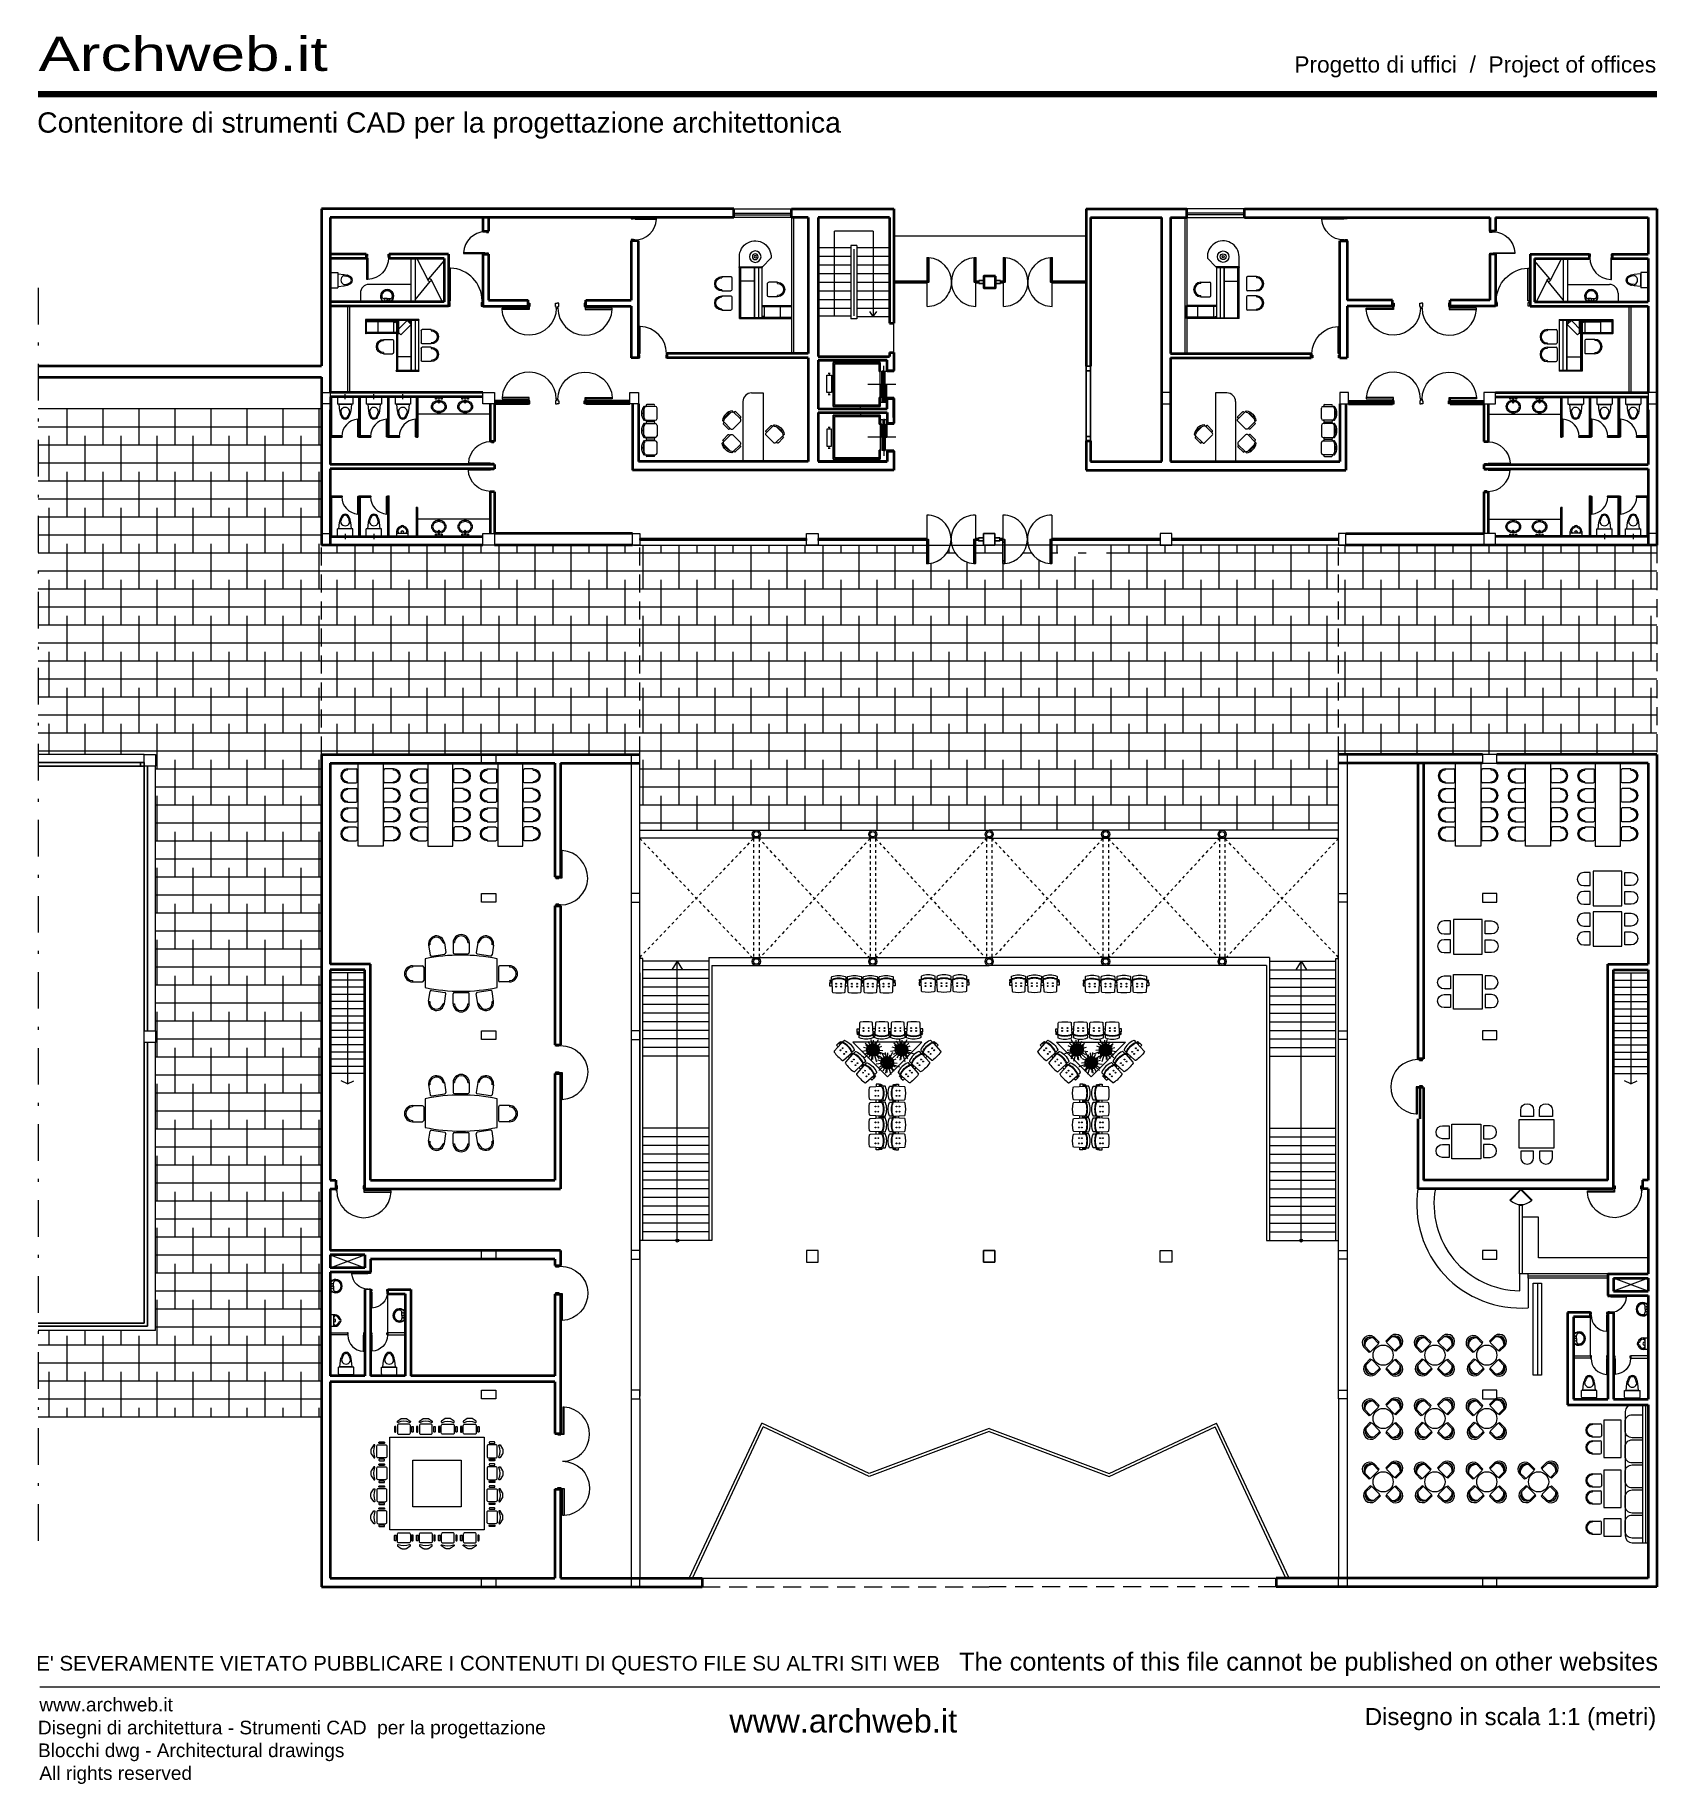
# Model space of a CAD drawing. Header units: millimetres. Extents: x 271.6 to 328, y 132.4 to 193.2.
import ezdxf

# ---------------------------------------------------------------- set-up
doc = ezdxf.new("R2010")
doc.units = ezdxf.units.MM
for name, pattern in [('DASHED2', [9.525, 6.35, -3.175]), ('HIDDEN2', [0.1875, 0.125, -0.0625]), ('TRATTOPUNTO', [25.4, 12.7, -6.35, 0, -6.35])]:
    doc.linetypes.add(name, pattern=pattern)
for name, color, linetype, lineweight in [('ARREDI attrezzature - furniture', 175, 'Continuous', 9), ('MURATURA sezioni - section wall', 7, 'Continuous', 40), ('PAVIMENTAZIONE - flooring', 250, 'Continuous', 5), ('PILASTRI struttura - structure', 7, 'Continuous', 13), ('PORTE finestre - doors windows', 252, 'Continuous', 5), ('PROIEZIONI - projections', 145, 'Continuous', 13), ('PROIEZIONI finissime - fine lines', 251, 'Continuous', 9), ('PROIEZIONI Tratteggiate - dashed', 1, 'Continuous', 9), ('SEZIONI medie - small section', 2, 'Continuous', 25), ('www.archweb.it - All rights reserved', 2, 'Continuous', 5)]:
    doc.layers.add(name, color=color, linetype=linetype, lineweight=lineweight)
doc.layers.add('VERDE giardino - trees garden', color=97, linetype='Continuous', lineweight=13, true_color=0x317e30)
doc.layers.add('VETRATE sezioni - windows sections', color=171, linetype='Continuous', true_color=0x4d79ff)
doc.styles.get("Standard").update_dxf_attribs({"font": 'arial.ttf'})
pattern_1 = [(0, (-1549.8178, -608.5541), (2e-16, 0.625), []), (90, (-1549.8178, -608.5541), (-0.625, 1.25), [1.5625, -0.9375])]

msp = doc.modelspace()

# ---------------------------------------------------------------- texts
at = {"layer": 'www.archweb.it - All rights reserved', "color": 7, "width": 1.3}
msp.add_text('Archweb.it', height=1.1841, dxfattribs=at).set_placement((271.686, 191.93))
at = {"layer": 'www.archweb.it - All rights reserved', "color": 2}
msp.add_text('Progetto di uffici  /  Project of offices', height=0.56387, dxfattribs=at).set_placement((315.294, 191.873))
at = {"layer": 'www.archweb.it - All rights reserved', "color": 253}
msp.add_text('Contenitore di strumenti CAD per la progettazione architettonica', height=0.70483, dxfattribs=at).set_placement((271.637, 189.786))
at = {"layer": 'www.archweb.it - All rights reserved', "color": 7}
msp.add_text("E' SEVERAMENTE VIETATO PUBBLICARE I CONTENUTI DI QUESTO FILE SU ALTRI SITI WEB", height=0.50899, dxfattribs=at).set_placement((271.605, 136.384))
at = {"layer": 'www.archweb.it - All rights reserved', "color": 1}
msp.add_text('The contents of this file cannot be published on other websites', height=0.62898, dxfattribs=at).set_placement((303.649, 136.383))
at = {"layer": 'www.archweb.it - All rights reserved', "color": 251}
for s, height, p in [('www.archweb.it', 0.47428, (271.712, 134.968)), ('Disegno in scala 1:1 (metri)', 0.59522, (317.741, 134.49)), ('Disegni di architettura - Strumenti CAD  per la progettazione', 0.47428, (271.663, 134.17)), ('Blocchi dwg - Architectural drawings', 0.47428, (271.666, 133.379)), ('All rights reserved', 0.47428, (271.714, 132.589))]:
    msp.add_text(s, height=height, dxfattribs=at).set_placement(p)
at = {"layer": 'www.archweb.it - All rights reserved'}
msp.add_text('www.archweb.it', height=0.80854, dxfattribs=at).set_placement((295.675, 134.234))

# ---------------------------------------------------------------- blocks, each defined once
blk = doc.blocks.new('ESC-GER')
for p, q in [((0, -1.825), (0, 0)), ((0, 0), (0.46, 0)), ((0.026, -1.045), (0.026, 0)), ((0.05, -0.95), (0.05, 0)), ((0.42, -1.045), (0.42, 0)), ((0.445, -0.95), (0.445, 0)), ((0.46, -1.045), (0.46, 0)), ((0, -0.4), (0.445, -0.4)), ((0.761, -0.498), (0.761, -0.808)), ((0.761, -0.498), (0.801, -0.498)), ((1.221, -0.498), (1.261, -0.498)), ((1.261, -0.498), (1.261, -0.808)), ((0, -0.95), (0.445, -0.95)), ((0.03, -1.045), (0, -1.045)), ((1.77, -1.045), (0.03, -1.045)), ((0.03, -1.045), (0.03, -1.825)), ((1.77, -1.165), (0.03, -1.165)), ((1.77, -1.165), (0.03, -1.165)), ((0.801, -0.848), (1.221, -0.848)), ((1.77, -1.045), (1.77, -1.04)), ((1.8, -1.045), (1.77, -1.045)), ((1.8, -1.045), (1.77, -1.045)), ((1.77, -1.825), (1.77, -1.045)), ((1.77, -1.045), (1.77, -1.825)), ((1.77, -1.785), (1.77, -1.165)), ((1.8, -1.025), (2.097, -0.728)), ((1.8, -1.825), (1.8, -1.025)), ((1.8, -1.04), (1.8, -1.045)), ((1.77, -1.295), (0.03, -1.295)), ((1.77, -1.31), (0.03, -1.31)), ((1.77, -1.785), (0.03, -1.785)), ((0.03, -1.785), (1.77, -1.785)), ((1.3, -1.31), (1.3, -1.785)), ((0, -1.825), (2.15, -1.825)), ((0, -1.825), (1.77, -1.825)), ((0.293, -2.433), (0.293, -2.123)), ((0.753, -2.083), (0.333, -2.083)), ((0.793, -2.433), (0.793, -2.123)), ((0.959, -2.433), (0.959, -2.123)), ((1.419, -2.083), (0.999, -2.083)), ((1.459, -2.433), (1.459, -2.123)), ((1.8, -1.825), (1.77, -1.825)), ((1.77, -1.825), (1.77, -1.83)), ((1.77, -1.825), (1.8, -1.825)), ((1.8, -1.83), (1.8, -1.825)), ((0.333, -2.433), (0.293, -2.433)), ((0.793, -2.433), (0.753, -2.433)), ((0.999, -2.433), (0.959, -2.433)), ((1.459, -2.433), (1.419, -2.433))]:
    blk.add_line(p, q)
for centre, radius in [((0.053, -0.999), 0.0254), ((2.15, -1.275), 0.2), ((2.15, -1.275), 0.1), ((2.15, -1.275), 0.04)]:
    blk.add_circle(centre, radius)
for centre, radius, start, end in [((1.011, -0.498), 0.25, 0, 180), ((1.011, -0.498), 0.21, 0, 180), ((0.801, -0.808), 0.04, 180, 270), ((1.221, -0.808), 0.04, 270, 0), ((1.785, -1.06), 0.025, 53.06955, 126.93045), ((2.15, -1.275), 0.55, 270, 95.4788), ((0.333, -2.123), 0.04, 90, 180), ((0.753, -2.123), 0.04, 0, 90), ((0.999, -2.123), 0.04, 90, 180), ((1.419, -2.123), 0.04, 0, 90), ((1.785, -1.81), 0.025, 233.06955, 306.93045), ((0.543, -2.433), 0.25, 180, 0), ((0.543, -2.433), 0.21, 180, 0), ((1.209, -2.433), 0.25, 180, 0), ((1.209, -2.433), 0.21, 180, 0)]:
    blk.add_arc(centre, radius, start, end)
blk = doc.blocks.new('MESA8')
for p, q in [((-0.863, 0.824), (-0.827, 0.829)), ((-0.863, 0.824), (-0.821, 0.551)), ((-0.781, 0.521), (-0.411, 0.577)), ((-0.458, 0.885), (-0.423, 0.891)), ((-0.423, 0.891), (-0.381, 0.618)), ((-0.178, 0.895), (-0.178, 0.62)), ((-0.178, 0.895), (-0.143, 0.895)), ((-0.143, 0.584), (0.231, 0.584)), ((0.231, 0.895), (0.267, 0.895)), ((0.267, 0.895), (0.267, 0.62)), ((0.502, 0.891), (0.461, 0.618)), ((0.86, 0.521), (0.49, 0.577)), ((0.537, 0.885), (0.502, 0.891)), ((0.942, 0.824), (0.901, 0.551)), ((0.942, 0.824), (0.907, 0.829)), ((-1.309, 0.25), (-1.033, 0.25)), ((-1.309, 0.25), (-1.309, 0.214)), ((-0.997, 0.214), (-0.997, -0.16)), ((1.077, 0.214), (1.077, -0.16)), ((1.388, 0.25), (1.112, 0.25)), ((1.388, 0.25), (1.388, 0.214)), ((-1.309, -0.16), (-1.309, -0.195)), ((-1.309, -0.195), (-1.033, -0.195)), ((-0.863, -0.735), (-0.821, -0.463)), ((-0.781, -0.433), (-0.411, -0.489)), ((0.86, -0.433), (0.49, -0.489)), ((0.942, -0.735), (0.901, -0.463)), ((1.388, -0.195), (1.112, -0.195)), ((1.388, -0.16), (1.388, -0.195)), ((-0.863, -0.735), (-0.827, -0.741)), ((-0.458, -0.797), (-0.423, -0.802)), ((-0.423, -0.802), (-0.381, -0.529)), ((-0.178, -0.807), (-0.178, -0.531)), ((-0.178, -0.807), (-0.143, -0.807)), ((-0.143, -0.495), (0.231, -0.495)), ((0.231, -0.807), (0.267, -0.807)), ((0.267, -0.807), (0.267, -0.531)), ((0.502, -0.802), (0.461, -0.529)), ((0.537, -0.797), (0.502, -0.802)), ((0.942, -0.735), (0.907, -0.741))]:
    blk.add_line(p, q)
blk.add_lwpolyline([(1.04, 0.444, 0.101219), (-0.96, 0.444), (-0.96, -0.356, 0.101219), (1.04, -0.356)], format="xyb", close=True)
for centre, radius, start, end in [((-0.643, 0.857), 0.223, 8.5901, 188.5901), ((-0.643, 0.857), 0.187, 8.5901, 188.5901), ((0.044, 0.895), 0.223, 0, 180), ((0.044, 0.895), 0.187, 0, 180), ((0.722, 0.857), 0.223, 351.4099, 171.4099), ((0.722, 0.857), 0.187, 351.4099, 171.4099), ((-0.786, 0.557), 0.0356, 188.5901, 278.5901), ((-0.417, 0.613), 0.0356, 278.5901, 8.5901), ((-0.143, 0.62), 0.0356, 180, 270), ((0.231, 0.62), 0.0356, 270, 0), ((0.496, 0.613), 0.0356, 171.4099, 261.4099), ((0.865, 0.557), 0.0356, 261.4099, 351.4099), ((-1.309, 0.027), 0.223, 90, 270), ((-1.309, 0.027), 0.187, 90, 270), ((-1.033, 0.214), 0.0356, 0, 90), ((1.112, 0.214), 0.0356, 90, 180), ((1.388, 0.027), 0.223, 270, 90), ((1.388, 0.027), 0.187, 270, 90), ((-1.033, -0.16), 0.0356, 270, 0), ((-0.786, -0.468), 0.0356, 81.4099, 171.4099), ((0.865, -0.468), 0.0356, 8.5901, 98.5901), ((1.112, -0.16), 0.0356, 180, 270), ((-0.643, -0.769), 0.223, 171.4099, 351.4099), ((-0.643, -0.769), 0.187, 171.4099, 351.4099), ((-0.417, -0.524), 0.0356, 351.4099, 81.4099), ((-0.143, -0.531), 0.0356, 90, 180), ((0.044, -0.807), 0.223, 180, 0), ((0.044, -0.807), 0.187, 180, 0), ((0.231, -0.531), 0.0356, 0, 90), ((0.496, -0.524), 0.0356, 98.5901, 188.5901), ((0.722, -0.769), 0.223, 188.5901, 8.5901), ((0.722, -0.769), 0.187, 188.5901, 8.5901)]:
    blk.add_arc(centre, radius, start, end)
blk = doc.blocks.new('CHAIREX')
for p, q in [((-15, 5.1), (-15, 17.9)), ((-12, 20), (-12, 3)), ((-9, 0), (9, 0)), ((7.4, 23), (-7.4, 23)), ((12, 3), (12, 20)), ((15, 5.1), (15, 17.9))]:
    blk.add_line(p, q)
for centre, radius, start, end in [((-13.5, 17.4), 1.56, 16.2602, 163.7398), ((-13.5, 5.6), 1.56, 196.2602, 343.7398), ((-11.1, 22.3), 1.1, 143.3099, 302.0274), ((0, 7), 20, 53.1301, 126.8699), ((-9, 20), 3, 152.4156, 180), ((-9, 3), 3, 180, 270), ((0, 4.8), 19.6, 57.5758, 122.4242), ((9, 3), 3, 270, 360), ((11.1, 22.3), 1.1, 237.9726, 36.6901), ((9, 20), 3, 0, 27.5844), ((13.5, 17.4), 1.56, 16.2602, 163.7398), ((13.5, 5.6), 1.56, 196.2602, 343.7398)]:
    blk.add_arc(centre, radius, start, end)
at = {"flags": 1}
for tag, p in [('TYPE', (-15, -12)), ('MANUF', (-15, -21.7)), ('MODEL', (-15, -31.4)), ('COST', (-15, -41.1)), ('PURCHDT', (-15, -50.9)), ('BARCODE', (-15, -60.6)), ('LOCATION', (-15, -70.3))]:
    blk.add_attdef(tag, p, '', height=6, dxfattribs=at)
blk = doc.blocks.new('Esc18')
for p, q in [((-2.044, 2.545), (-2.074, 2.575)), ((-2.074, 1.52), (-2.074, 2.575)), ((-2.074, 2.575), (-1.584, 2.575)), ((-2.044, 2.545), (-1.584, 2.545)), ((-2.044, 1.5), (-2.044, 2.545)), ((-2.004, 1.595), (-2.004, 2.545)), ((-1.624, 1.5), (-1.624, 2.545)), ((-1.584, 2.545), (-1.584, 2.575)), ((-1.584, 2.575), (-1.579, 2.575)), ((-1.584, 2.575), (-1.579, 2.575)), ((-1.579, 2.545), (-1.584, 2.545)), ((-1.584, 1.5), (-1.584, 2.545)), ((-1.381, 1.944), (-1.341, 1.944)), ((-1.381, 1.944), (-1.381, 1.634)), ((-0.921, 1.944), (-0.881, 1.944)), ((-0.881, 1.944), (-0.881, 1.634)), ((-2.044, 1.52), (-2.074, 1.52)), ((-2.074, 1.52), (-2.074, 1.515)), ((-2.074, 1.5), (-2.074, 1.505)), ((-2.074, 1.5), (-2.074, 1.505)), ((-2.044, 1.5), (-2.074, 1.5)), ((-2.044, 1.515), (-2.044, 1.52)), ((-2.044, 1.485), (-2.044, 1.505)), ((-2.044, 1.505), (-2.044, 1.5)), ((-0.304, 1.46), (-2.044, 1.46)), ((-2.004, 1.5), (-2.004, 1.525)), ((-1.341, 1.594), (-0.921, 1.594)), ((-0.304, 1.5), (-0.304, 1.505)), ((-0.274, 1.5), (-0.304, 1.5)), ((-0.274, 1.505), (-0.274, 1.5)), ((-2.044, 0.72), (-2.074, 0.72)), ((-2.074, 0.72), (-2.074, 0.715)), ((-0.304, 0.84), (-2.044, 0.84)), ((-2.044, 0.715), (-2.044, 0.72)), ((-1.68, 0.641), (-1.26, 0.641)), ((-1.068, 0.641), (-0.648, 0.641)), ((-0.274, 0.72), (-0.304, 0.72)), ((-0.304, 0.72), (-0.304, 0.715)), ((-0.274, 0.715), (-0.274, 0.72)), ((-1.72, 0.291), (-1.72, 0.601)), ((-1.72, 0.291), (-1.68, 0.291)), ((-1.26, 0.291), (-1.22, 0.291)), ((-1.22, 0.291), (-1.22, 0.601)), ((-1.108, 0.291), (-1.108, 0.601)), ((-1.108, 0.291), (-1.068, 0.291)), ((-0.648, 0.291), (-0.608, 0.291)), ((-0.608, 0.291), (-0.608, 0.601))]:
    blk.add_line(p, q)
at = {"linetype": 'DASHED2'}
for p, q in [((-1.599, 1.595), (-1.599, 2.545)), ((-2.044, 2.145), (-1.599, 2.145)), ((-1.994, 1.595), (-1.994, 2.145)), ((-2.044, 1.595), (-1.599, 1.595)), ((-1.584, 1.41), (-2.044, 1.41)), ((-1.584, 1.5), (-1.584, 1.41)), ((-1.584, 1.5), (-1.584, 1.485)), ((-0.774, 0.985), (-0.774, 1.46)), ((-0.304, 0.985), (-2.044, 0.985)), ((-0.304, 0.97), (-2.044, 0.97))]:
    blk.add_line(p, q, dxfattribs=at)
for points in [[(-2.004, 2.545), (-2.004, 1.568)], [(-2.004, 1.524), (-2.004, 1.5), (-1.624, 1.5), (-1.624, 2.545), (-2.004, 2.545)]]:
    blk.add_lwpolyline(points)
for points in [[(-2.044, 1.5), (-2.044, 0.72), (-2.074, 0.72), (-2.074, 1.5)], [(-0.304, 1.5), (-0.304, 0.72), (-2.044, 0.72), (-2.044, 1.5)], [(-0.304, 1.46), (-0.304, 0.84), (-2.044, 0.84), (-2.044, 1.46)], [(-0.274, 1.5), (-0.274, 0.72), (-0.304, 0.72), (-0.304, 1.5)]]:
    blk.add_lwpolyline(points, close=True)
blk.add_lwpolyline([(-1.538, 1.342), (-1.891, 0.988), (-2.033, 1.129), (-1.679, 1.483)], close=True, dxfattribs=at)
for centre, radius in [((-1.99, 1.546), 0.0254), ((-2.038, 1.129), 0.00572), ((-1.99, 1.034), 0.0254)]:
    blk.add_circle(centre, radius)
for centre, radius, start, end in [((-1.599, 2.56), 0.025, 323.06955, 36.93045), ((-1.131, 1.944), 0.25, 0, 180), ((-1.131, 1.944), 0.21, 0, 180), ((-2.059, 1.535), 0.025, 233.06955, 306.93045), ((-2.059, 1.485), 0.025, 53.06955, 126.93045), ((-1.341, 1.634), 0.04, 180, 270), ((-0.921, 1.634), 0.04, 270, 0), ((-0.289, 1.485), 0.025, 53.06955, 126.93045), ((-2.059, 0.735), 0.025, 233.06955, 306.93045), ((-1.68, 0.601), 0.04, 90, 180), ((-1.26, 0.601), 0.04, 0, 90), ((-1.068, 0.601), 0.04, 90, 180), ((-0.648, 0.601), 0.04, 0, 90), ((-0.289, 0.735), 0.025, 233.06955, 306.93045), ((-1.47, 0.291), 0.25, 180, 0), ((-1.47, 0.291), 0.21, 180, 0), ((-0.858, 0.291), 0.25, 180, 0), ((-0.858, 0.291), 0.21, 180, 0)]:
    blk.add_arc(centre, radius, start, end)
blk = doc.blocks.new('ESCRI-D')
for points in [[(-0.1, 1.15), (-0.325, 1.15, 1), (-0.325, 0.7), (-0.1, 0.7)], [(1.1, 1.15), (1.325, 1.15, -1), (1.325, 0.7), (1.1, 0.7)], [(-0.325, 0.5, 1), (-0.325, 0.05), (-0.1, 0.05), (-0.1, 0.5)], [(1.325, 0.5, -1), (1.325, 0.05), (1.1, 0.05), (1.1, 0.5)]]:
    blk.add_lwpolyline(points, format="xyb", close=True)
blk.add_lwpolyline([(1, 0), (1, 1.2), (0, 1.2), (0, 0)], close=True)
blk = doc.blocks.new('MESA8a')
for p, q in [((-1.027, 2.217), (-1.027, 2.249)), ((-1.027, 2.249), (-0.779, 2.249)), ((-0.747, 1.881), (-0.747, 2.217)), ((0.022, 1.881), (0.022, 2.217)), ((0.302, 2.249), (0.054, 2.249)), ((0.302, 2.217), (0.302, 2.249)), ((-1.027, 1.848), (-1.027, 1.881)), ((-1.027, 1.848), (-0.779, 1.848)), ((-1.027, 1.665), (-1.027, 1.697)), ((-1.027, 1.697), (-0.779, 1.697)), ((-0.747, 1.329), (-0.747, 1.665)), ((0.022, 1.329), (0.022, 1.665)), ((0.302, 1.848), (0.054, 1.848)), ((0.302, 1.697), (0.054, 1.697)), ((0.302, 1.848), (0.302, 1.881)), ((0.302, 1.665), (0.302, 1.697)), ((-1.027, 1.297), (-1.027, 1.329)), ((-1.027, 1.297), (-0.779, 1.297)), ((-1.027, 1.133), (-0.779, 1.133)), ((-1.027, 1.133), (-1.027, 1.101)), ((-0.747, 1.101), (-0.747, 0.765)), ((0.022, 1.101), (0.022, 0.765)), ((0.302, 1.297), (0.054, 1.297)), ((0.302, 1.133), (0.054, 1.133)), ((0.302, 1.297), (0.302, 1.329)), ((0.302, 1.133), (0.302, 1.101)), ((-1.027, 0.765), (-1.027, 0.733)), ((-1.027, 0.733), (-0.779, 0.733)), ((-1.027, 0.57), (-0.779, 0.57)), ((-1.027, 0.57), (-1.027, 0.538)), ((-0.747, 0.538), (-0.747, 0.201)), ((0.022, 0.538), (0.022, 0.201)), ((0.302, 0.733), (0.054, 0.733)), ((0.302, 0.57), (0.054, 0.57)), ((0.302, 0.765), (0.302, 0.733)), ((0.302, 0.57), (0.302, 0.538)), ((-1.027, 0.201), (-1.027, 0.169)), ((-1.027, 0.169), (-0.779, 0.169)), ((0.302, 0.169), (0.054, 0.169)), ((0.302, 0.201), (0.302, 0.169))]:
    blk.add_line(p, q)
blk.add_lwpolyline([(0, 0), (-0.725, 0), (-0.725, 2.4), (0, 2.4)], close=True)
for centre, radius, start, end in [((-1.027, 2.049), 0.2, 90, 270), ((-1.027, 2.049), 0.168, 90, 270), ((-0.779, 2.217), 0.032, 0, 90), ((0.054, 2.217), 0.032, 90, 180), ((0.302, 2.049), 0.2, 270, 90), ((0.302, 2.049), 0.168, 270, 90), ((-1.027, 1.497), 0.2, 90, 270), ((-1.027, 1.497), 0.168, 90, 270), ((-0.779, 1.881), 0.032, 270, 0), ((-0.779, 1.665), 0.032, 0, 90), ((0.054, 1.881), 0.032, 180, 270), ((0.054, 1.665), 0.032, 90, 180), ((0.302, 1.497), 0.2, 270, 90), ((0.302, 1.497), 0.168, 270, 90), ((-1.027, 0.933), 0.2, 90, 270), ((-1.027, 0.933), 0.168, 90, 270), ((-0.779, 1.329), 0.032, 270, 0), ((-0.779, 1.101), 0.032, 0, 90), ((0.054, 1.329), 0.032, 180, 270), ((0.054, 1.101), 0.032, 90, 180), ((0.302, 0.933), 0.2, 270, 90), ((0.302, 0.933), 0.168, 270, 90), ((-1.027, 0.369), 0.2, 90, 270), ((-1.027, 0.369), 0.168, 90, 270), ((-0.779, 0.765), 0.032, 270, 0), ((-0.779, 0.538), 0.032, 0, 90), ((0.054, 0.765), 0.032, 180, 270), ((0.054, 0.538), 0.032, 90, 180), ((0.302, 0.369), 0.2, 270, 90), ((0.302, 0.369), 0.168, 270, 90), ((-0.779, 0.201), 0.032, 270, 0), ((0.054, 0.201), 0.032, 180, 270)]:
    blk.add_arc(centre, radius, start, end)

# ---------------------------------------------------------------- hatches: boundary and pattern name
at = {"layer": 'PAVIMENTAZIONE - flooring'}
h = msp.add_hatch(dxfattribs=at)
h.set_pattern_fill('ANSI38', color=256, scale=5, angle=315, style=0)
h.set_pattern_definition(pattern_1)
h.paths.add_polyline_path([(281.513, 175.464), (281.513, 175.864), (281.513, 180.194), (271.671, 180.194), (271.671, 168.194), (275.35, 168.194), (275.35, 168.194), (275.75, 168.194), (275.75, 167.794), (275.75, 158.594), (275.75, 158.194), (275.75, 148.194), (271.671, 148.194), (271.671, 145.194), (281.513, 145.194), (281.513, 168.194)])
h = msp.add_hatch(dxfattribs=at)
h.set_pattern_fill('ANSI38', color=256, scale=5, angle=315, style=0)
h.set_pattern_definition(pattern_1)
h.paths.add_polyline_path([(292.566, 175.464), (292.316, 175.464), (287.516, 175.464), (287.116, 175.464), (281.513, 175.464), (281.513, 168.194), (281.813, 168.194), (281.813, 168.194), (287.066, 168.194), (287.566, 168.194), (289.613, 168.194), (289.613, 168.194), (292.266, 168.194), (292.266, 168.194), (292.566, 168.194)])
h = msp.add_hatch(dxfattribs=at)
h.set_pattern_fill('ANSI38', color=256, scale=5, angle=315, style=0)
h.set_pattern_definition(pattern_1)
h.paths.add_polyline_path([(316.829, 175.464), (308.771, 175.464), (308.771, 174.92), (308.771, 174.82), (308.711, 174.82, -0.326638), (307.949, 175.464), (307.901, 175.464, -0.326609), (307.139, 174.82), (307.079, 174.82), (307.079, 174.92), (307.079, 175.464), (306.869, 175.464), (306.869, 174.92), (306.869, 174.82), (306.809, 174.82, -0.326609), (306.046, 175.464), (305.999, 175.464, -0.326638), (305.236, 174.82), (305.176, 174.82), (305.176, 174.92), (305.176, 175.464), (304.697, 175.464), (304.497, 175.464), (304.219, 175.464), (304.219, 174.92), (304.219, 174.82), (304.159, 174.82, -0.326638), (303.396, 175.464), (303.349, 175.464, -0.326609), (302.586, 174.82), (302.526, 174.82), (302.526, 174.92), (302.526, 175.464), (292.566, 175.464), (292.566, 168.194), (292.566, 167.894), (292.566, 165.565), (304.697, 165.565), (316.829, 165.565), (316.829, 168.113), (316.829, 168.194)])
h = msp.add_hatch(dxfattribs=at)
h.set_pattern_fill('ANSI38', color=256, scale=5, angle=315, style=0)
h.set_pattern_definition(pattern_1)
h.paths.add_polyline_path([(327.882, 175.464), (317.079, 175.464), (316.829, 175.464), (316.829, 168.194), (317.129, 168.194), (317.129, 168.194), (319.782, 168.194), (319.782, 168.194), (321.829, 168.194), (322.329, 168.194), (327.582, 168.194), (327.582, 168.194), (327.882, 168.194)])

# ---------------------------------------------------------------- linework, layer by layer
at = {"layer": 'ARREDI attrezzature - furniture', "ltscale": 0.7}
for p, q in [((295.832, 187.135), (297.832, 187.135)), ((313.563, 187.135), (311.563, 187.135)), ((295.832, 186.985), (297.832, 186.985)), ((295.832, 186.935), (297.832, 186.935)), ((297.832, 186.835), (295.832, 186.835)), ((297.832, 186.835), (297.832, 182.114)), ((297.907, 186.835), (297.907, 182.114)), ((311.488, 186.835), (311.488, 182.114)), ((313.563, 186.985), (311.563, 186.985)), ((313.563, 186.935), (311.563, 186.935)), ((311.563, 186.835), (313.563, 186.835)), ((311.563, 186.835), (311.563, 182.114)), ((284.616, 185.414), (284.616, 183.914)), ((284.766, 185.414), (284.766, 183.914)), ((284.822, 185.414), (285.213, 184.657)), ((285.235, 184.707), (285.766, 185.334)), ((324.16, 184.707), (323.629, 185.334)), ((324.573, 185.414), (324.182, 184.657)), ((324.629, 185.414), (324.629, 183.914)), ((324.779, 185.414), (324.779, 183.914)), ((285.315, 184.684), (285.707, 183.914)), ((324.08, 184.684), (323.688, 183.914)), ((282.861, 184.214), (282.861, 183.914)), ((284.616, 184.514), (283.161, 184.514)), ((284.766, 183.986), (285.285, 184.614)), ((324.629, 183.986), (324.11, 184.614)), ((324.779, 184.514), (326.234, 184.514)), ((326.534, 184.214), (326.534, 183.914)), ((282.413, 183.764), (282.413, 180.764)), ((282.488, 183.764), (282.488, 180.764)), ((326.907, 183.764), (326.907, 180.764)), ((326.982, 183.764), (326.982, 180.764)), ((287.366, 180.014), (284.853, 180.014)), ((322.029, 180.014), (324.542, 180.014)), ((287.366, 176.364), (284.853, 176.364)), ((322.029, 176.364), (324.542, 176.364)), ((302.278, 160.342), (302.272, 160.283)), ((302.317, 160.342), (302.323, 160.283)), ((302.833, 160.338), (302.827, 160.28)), ((302.872, 160.338), (302.878, 160.28)), ((303.383, 160.342), (303.377, 160.283)), ((303.422, 160.342), (303.428, 160.283)), ((303.938, 160.342), (303.932, 160.283)), ((303.977, 160.342), (303.983, 160.283)), ((305.418, 160.342), (305.412, 160.283)), ((305.456, 160.342), (305.463, 160.283)), ((305.973, 160.342), (305.967, 160.283)), ((306.011, 160.342), (306.018, 160.283)), ((306.523, 160.338), (306.517, 160.28)), ((306.561, 160.338), (306.568, 160.28)), ((307.078, 160.342), (307.072, 160.283)), ((307.116, 160.342), (307.123, 160.283)), ((299.156, 160.265), (299.23, 160.265)), ((299.156, 160.265), (299.156, 160.165)), ((299.156, 160.165), (299.234, 160.165)), ((299.172, 160.324), (299.166, 160.265)), ((299.21, 160.324), (299.216, 160.265)), ((299.707, 160.165), (299.784, 160.165)), ((299.712, 160.265), (299.78, 160.265)), ((299.727, 160.324), (299.721, 160.265)), ((299.765, 160.324), (299.771, 160.265)), ((300.257, 160.162), (300.334, 160.162)), ((300.262, 160.262), (300.33, 160.262)), ((300.277, 160.321), (300.271, 160.262)), ((300.315, 160.321), (300.321, 160.262)), ((300.807, 160.165), (300.884, 160.165)), ((300.812, 160.265), (300.88, 160.265)), ((300.827, 160.324), (300.821, 160.265)), ((300.865, 160.324), (300.871, 160.265)), ((301.436, 160.165), (301.357, 160.165)), ((301.436, 160.265), (301.362, 160.265)), ((301.382, 160.324), (301.376, 160.265)), ((301.42, 160.324), (301.426, 160.265)), ((301.436, 160.265), (301.436, 160.165)), ((302.263, 160.283), (302.263, 160.183)), ((302.263, 160.283), (302.337, 160.283)), ((302.263, 160.183), (302.341, 160.183)), ((302.891, 160.18), (302.814, 160.18)), ((302.887, 160.28), (302.819, 160.28)), ((303.441, 160.183), (303.364, 160.183)), ((303.437, 160.283), (303.369, 160.283)), ((303.993, 160.183), (303.914, 160.183)), ((303.993, 160.283), (303.919, 160.283)), ((303.993, 160.283), (303.993, 160.183)), ((305.402, 160.283), (305.476, 160.283)), ((305.402, 160.283), (305.402, 160.183)), ((305.402, 160.183), (305.481, 160.183)), ((305.954, 160.183), (306.031, 160.183)), ((305.958, 160.283), (306.026, 160.283)), ((306.504, 160.18), (306.581, 160.18)), ((306.508, 160.28), (306.576, 160.28)), ((307.132, 160.183), (307.054, 160.183)), ((307.132, 160.283), (307.058, 160.283)), ((307.132, 160.283), (307.132, 160.183)), ((307.959, 160.265), (307.959, 160.165)), ((307.959, 160.265), (308.033, 160.265)), ((307.959, 160.165), (308.038, 160.165)), ((307.975, 160.324), (307.969, 160.265)), ((308.013, 160.324), (308.019, 160.265)), ((308.588, 160.165), (308.511, 160.165)), ((308.583, 160.265), (308.515, 160.265)), ((308.53, 160.324), (308.524, 160.265)), ((308.568, 160.324), (308.574, 160.265)), ((309.138, 160.162), (309.061, 160.162)), ((309.133, 160.262), (309.065, 160.262)), ((309.08, 160.321), (309.074, 160.262)), ((309.118, 160.321), (309.124, 160.262)), ((309.688, 160.165), (309.611, 160.165)), ((309.683, 160.265), (309.615, 160.265)), ((309.63, 160.324), (309.624, 160.265)), ((309.668, 160.324), (309.674, 160.265)), ((310.239, 160.165), (310.161, 160.165)), ((310.239, 160.265), (310.165, 160.265)), ((310.185, 160.324), (310.179, 160.265)), ((310.223, 160.324), (310.229, 160.265)), ((310.239, 160.265), (310.239, 160.165)), ((300.108, 158.565), (300.108, 158.665)), ((300.108, 158.665), (300.186, 158.665)), ((300.108, 158.565), (300.182, 158.565)), ((300.124, 158.507), (300.118, 158.565)), ((300.162, 158.507), (300.168, 158.565)), ((300.736, 158.665), (300.659, 158.665)), ((300.732, 158.565), (300.664, 158.565)), ((300.679, 158.507), (300.673, 158.565)), ((300.717, 158.507), (300.723, 158.565)), ((301.286, 158.669), (301.209, 158.669)), ((301.282, 158.569), (301.214, 158.569)), ((301.229, 158.51), (301.223, 158.569)), ((301.267, 158.51), (301.273, 158.569)), ((301.836, 158.665), (301.759, 158.665)), ((301.832, 158.565), (301.764, 158.565)), ((301.779, 158.507), (301.773, 158.565)), ((301.817, 158.507), (301.823, 158.565)), ((302.388, 158.665), (302.309, 158.665)), ((302.388, 158.565), (302.314, 158.565)), ((302.334, 158.507), (302.328, 158.565)), ((302.372, 158.507), (302.378, 158.565)), ((302.388, 158.565), (302.388, 158.665)), ((307.007, 158.665), (307.086, 158.665)), ((307.007, 158.565), (307.007, 158.665)), ((307.007, 158.565), (307.081, 158.565)), ((307.023, 158.507), (307.017, 158.565)), ((307.061, 158.507), (307.067, 158.565)), ((307.559, 158.665), (307.636, 158.665)), ((307.563, 158.565), (307.631, 158.565)), ((307.578, 158.507), (307.572, 158.565)), ((307.616, 158.507), (307.622, 158.565)), ((308.109, 158.669), (308.186, 158.669)), ((308.113, 158.569), (308.181, 158.569)), ((308.128, 158.51), (308.122, 158.569)), ((308.166, 158.51), (308.172, 158.569)), ((308.659, 158.665), (308.736, 158.665)), ((308.663, 158.565), (308.731, 158.565)), ((308.678, 158.507), (308.672, 158.565)), ((308.716, 158.507), (308.722, 158.565)), ((309.287, 158.665), (309.209, 158.665)), ((309.287, 158.565), (309.213, 158.565)), ((309.233, 158.507), (309.227, 158.565)), ((309.271, 158.507), (309.277, 158.565)), ((309.287, 158.565), (309.287, 158.665)), ((299.469, 158.174), (299.399, 158.104)), ((299.399, 158.104), (299.454, 158.048)), ((299.469, 158.174), (299.522, 158.122)), ((299.522, 158.205), (299.476, 158.167)), ((299.549, 158.178), (299.512, 158.132)), ((302.362, 158.205), (299.962, 158.205)), ((299.962, 158.205), (301.162, 157.005)), ((301.162, 157.005), (302.362, 158.205)), ((302.778, 158.178), (302.815, 158.132)), ((302.805, 158.205), (302.851, 158.167)), ((302.858, 158.174), (302.805, 158.122)), ((302.858, 158.174), (302.928, 158.104)), ((302.928, 158.104), (302.873, 158.048)), ((306.537, 158.174), (306.466, 158.104)), ((306.466, 158.104), (306.522, 158.048)), ((306.537, 158.174), (306.59, 158.122)), ((306.59, 158.205), (306.544, 158.167)), ((306.617, 158.178), (306.58, 158.132)), ((307.033, 158.205), (309.433, 158.205)), ((308.233, 157.005), (307.033, 158.205)), ((309.433, 158.205), (308.233, 157.005)), ((309.846, 158.178), (309.883, 158.132)), ((309.873, 158.205), (309.919, 158.167)), ((309.925, 158.174), (309.873, 158.122)), ((309.925, 158.174), (309.996, 158.104)), ((309.996, 158.104), (309.941, 158.048)), ((299.789, 157.714), (299.843, 157.659)), ((299.863, 157.781), (299.911, 157.733)), ((299.915, 157.812), (299.869, 157.775)), ((299.942, 157.785), (299.904, 157.739)), ((300.175, 157.322), (300.23, 157.268)), ((300.249, 157.39), (300.297, 157.342)), ((300.301, 157.421), (300.255, 157.384)), ((300.328, 157.394), (300.291, 157.348)), ((301.999, 157.394), (302.036, 157.348)), ((302.026, 157.421), (302.072, 157.384)), ((302.078, 157.39), (302.03, 157.342)), ((302.152, 157.322), (302.098, 157.268)), ((302.386, 157.785), (302.423, 157.739)), ((302.412, 157.812), (302.458, 157.775)), ((302.465, 157.781), (302.417, 157.733)), ((302.539, 157.714), (302.484, 157.659)), ((306.856, 157.714), (306.911, 157.659)), ((306.93, 157.781), (306.978, 157.733)), ((306.982, 157.812), (306.937, 157.775)), ((307.009, 157.785), (306.972, 157.739)), ((307.243, 157.322), (307.297, 157.268)), ((307.317, 157.39), (307.365, 157.342)), ((307.369, 157.421), (307.323, 157.384)), ((307.396, 157.394), (307.359, 157.348)), ((309.067, 157.394), (309.104, 157.348)), ((309.094, 157.421), (309.14, 157.384)), ((309.146, 157.39), (309.098, 157.342)), ((309.22, 157.322), (309.165, 157.268)), ((309.453, 157.785), (309.49, 157.739)), ((309.48, 157.812), (309.526, 157.775)), ((309.532, 157.781), (309.484, 157.733)), ((309.606, 157.714), (309.552, 157.659)), ((300.622, 156.88), (300.567, 156.936)), ((300.693, 156.951), (300.622, 156.88)), ((300.693, 156.951), (300.64, 157.003)), ((300.696, 157.031), (300.65, 156.994)), ((300.723, 157.004), (300.686, 156.958)), ((300.877, 156.746), (300.777, 156.746)), ((300.777, 156.746), (300.777, 156.667)), ((300.877, 156.746), (300.877, 156.672)), ((300.936, 156.73), (300.877, 156.736)), ((300.936, 156.692), (300.877, 156.686)), ((301.392, 156.73), (301.45, 156.736)), ((301.392, 156.692), (301.45, 156.686)), ((301.45, 156.746), (301.55, 156.746)), ((301.45, 156.746), (301.45, 156.672)), ((301.55, 156.746), (301.55, 156.667)), ((301.604, 157.004), (301.641, 156.958)), ((301.631, 157.031), (301.677, 156.994)), ((301.634, 156.951), (301.687, 157.003)), ((301.634, 156.951), (301.705, 156.88)), ((301.705, 156.88), (301.761, 156.936)), ((307.69, 156.88), (307.634, 156.936)), ((307.76, 156.951), (307.69, 156.88)), ((307.76, 156.951), (307.708, 157.003)), ((307.764, 157.031), (307.718, 156.994)), ((307.791, 157.004), (307.754, 156.958)), ((307.945, 156.746), (307.845, 156.746)), ((307.845, 156.746), (307.845, 156.667)), ((307.945, 156.746), (307.945, 156.672)), ((308.003, 156.73), (307.945, 156.736)), ((308.003, 156.692), (307.945, 156.686)), ((308.459, 156.73), (308.518, 156.736)), ((308.459, 156.692), (308.518, 156.686)), ((308.518, 156.746), (308.618, 156.746)), ((308.518, 156.746), (308.518, 156.672)), ((308.618, 156.746), (308.618, 156.667)), ((308.672, 157.004), (308.709, 156.958)), ((308.699, 157.031), (308.745, 156.994)), ((308.702, 156.951), (308.755, 157.003)), ((308.702, 156.951), (308.773, 156.88)), ((308.773, 156.88), (308.828, 156.936)), ((300.777, 156.117), (300.777, 156.194)), ((300.877, 156.122), (300.877, 156.19)), ((300.936, 156.175), (300.877, 156.181)), ((300.936, 156.137), (300.877, 156.131)), ((301.392, 156.175), (301.45, 156.181)), ((301.392, 156.137), (301.45, 156.131)), ((301.45, 156.122), (301.45, 156.19)), ((301.55, 156.117), (301.55, 156.194)), ((307.845, 156.117), (307.845, 156.194)), ((307.945, 156.122), (307.945, 156.19)), ((308.003, 156.175), (307.945, 156.181)), ((308.003, 156.137), (307.945, 156.131)), ((308.459, 156.175), (308.518, 156.181)), ((308.459, 156.137), (308.518, 156.131)), ((308.518, 156.122), (308.518, 156.19)), ((308.618, 156.117), (308.618, 156.194)), ((300.773, 155.567), (300.773, 155.644)), ((300.873, 155.572), (300.873, 155.64)), ((300.932, 155.625), (300.873, 155.631)), ((300.932, 155.587), (300.873, 155.581)), ((301.395, 155.625), (301.454, 155.631)), ((301.395, 155.587), (301.454, 155.581)), ((301.454, 155.572), (301.454, 155.64)), ((301.554, 155.567), (301.554, 155.644)), ((307.841, 155.567), (307.841, 155.644)), ((307.941, 155.572), (307.941, 155.64)), ((308, 155.625), (307.941, 155.631)), ((308, 155.587), (307.941, 155.581)), ((308.463, 155.625), (308.522, 155.631)), ((308.463, 155.587), (308.522, 155.581)), ((308.522, 155.572), (308.522, 155.64)), ((308.622, 155.567), (308.622, 155.644)), ((300.777, 155.017), (300.777, 155.094)), ((300.877, 155.022), (300.877, 155.09)), ((300.936, 155.075), (300.877, 155.081)), ((300.936, 155.037), (300.877, 155.031)), ((301.392, 155.075), (301.45, 155.081)), ((301.392, 155.037), (301.45, 155.031)), ((301.45, 155.022), (301.45, 155.09)), ((301.55, 155.017), (301.55, 155.094)), ((307.845, 155.017), (307.845, 155.094)), ((307.945, 155.022), (307.945, 155.09)), ((308.003, 155.075), (307.945, 155.081)), ((308.003, 155.037), (307.945, 155.031)), ((308.459, 155.075), (308.518, 155.081)), ((308.459, 155.037), (308.518, 155.031)), ((308.518, 155.022), (308.518, 155.09)), ((308.618, 155.017), (308.618, 155.094)), ((300.777, 154.466), (300.777, 154.544)), ((300.877, 154.466), (300.777, 154.466)), ((300.877, 154.466), (300.877, 154.54)), ((300.936, 154.52), (300.877, 154.526)), ((300.936, 154.482), (300.877, 154.476)), ((301.392, 154.52), (301.45, 154.526)), ((301.392, 154.482), (301.45, 154.476)), ((301.45, 154.466), (301.45, 154.54)), ((301.45, 154.466), (301.55, 154.466)), ((301.55, 154.466), (301.55, 154.544)), ((307.845, 154.466), (307.845, 154.544)), ((307.945, 154.466), (307.845, 154.466)), ((307.945, 154.466), (307.945, 154.54)), ((308.003, 154.52), (307.945, 154.526)), ((308.003, 154.482), (307.945, 154.476)), ((308.459, 154.52), (308.518, 154.526)), ((308.459, 154.482), (308.518, 154.476)), ((308.518, 154.466), (308.518, 154.54)), ((308.518, 154.466), (308.618, 154.466)), ((308.618, 154.466), (308.618, 154.544)), ((323.118, 150.163), (323.118, 152.531)), ((323.218, 152.531), (323.118, 152.531)), ((323.218, 150.163), (323.218, 152.531)), ((323.768, 152.127), (323.218, 152.127)), ((323.768, 150.713), (323.768, 152.127)), ((327.582, 150.713), (323.768, 150.713)), ((323.118, 150.163), (323.118, 149.573)), ((326.182, 150.163), (323.118, 150.163)), ((323.418, 150.013), (323.418, 150.163)), ((323.418, 150.088), (326.182, 150.088)), ((323.418, 150.013), (323.418, 148.983)), ((326.182, 150.013), (323.418, 150.013)), ((283.213, 149.616), (283.013, 149.616)), ((323.737, 149.841), (323.737, 146.642)), ((326.782, 145.376), (326.782, 141.062)), ((327.382, 145.613), (327.02, 145.613)), ((327.382, 145.613), (327.382, 140.825)), ((327.482, 145.613), (327.482, 140.825)), ((325.64, 144.953), (325.64, 144.917)), ((325.64, 144.503), (325.64, 144.539)), ((325.64, 144.362), (325.64, 144.326)), ((325.64, 143.912), (325.64, 143.948)), ((325.64, 143.212), (325.64, 143.176)), ((325.64, 142.762), (325.64, 142.798)), ((325.64, 142.621), (325.64, 142.585)), ((325.64, 142.171), (325.64, 142.207)), ((325.64, 141.574), (325.64, 141.538)), ((325.64, 141.124), (325.64, 141.16)), ((327.02, 140.825), (327.582, 140.825))]:
    msp.add_line(p, q, dxfattribs=at)
at = {"layer": 'ARREDI attrezzature - furniture'}
for p, q in [((281.813, 184.901), (281.813, 184.426)), ((281.843, 184.931), (282.073, 184.931)), ((282.073, 184.931), (282.073, 184.396)), ((282.083, 184.881), (282.3, 184.858)), ((282.083, 184.881), (282.083, 184.446)), ((282.3, 184.858), (282.389, 184.84)), ((282.307, 184.816), (282.381, 184.801)), ((327.095, 184.858), (327.006, 184.84)), ((327.088, 184.816), (327.014, 184.801)), ((327.312, 184.881), (327.095, 184.858)), ((327.312, 184.881), (327.312, 184.446)), ((327.322, 184.931), (327.322, 184.396)), ((327.552, 184.931), (327.322, 184.931)), ((327.582, 184.901), (327.582, 184.426)), ((281.843, 184.396), (282.073, 184.396)), ((282.082, 184.447), (282.299, 184.47)), ((282.299, 184.47), (282.388, 184.488)), ((282.306, 184.512), (282.381, 184.527)), ((283.789, 184.023), (283.683, 184.023)), ((283.789, 184.023), (283.896, 184.023)), ((325.606, 184.023), (325.499, 184.023)), ((325.606, 184.023), (325.712, 184.023)), ((327.096, 184.47), (327.007, 184.488)), ((327.089, 184.512), (327.014, 184.527)), ((327.313, 184.447), (327.096, 184.47)), ((327.552, 184.396), (327.322, 184.396)), ((283.668, 183.935), (283.911, 183.935)), ((283.903, 183.914), (283.675, 183.914)), ((325.727, 183.935), (325.484, 183.935)), ((325.492, 183.914), (325.719, 183.914)), ((281.828, 179.254), (281.828, 180.574)), ((281.838, 180.574), (281.838, 179.254)), ((282.065, 180.584), (282.065, 180.354)), ((282.57, 180.614), (282.095, 180.614)), ((282.6, 180.584), (282.6, 180.354)), ((282.828, 179.254), (282.828, 180.574)), ((282.828, 179.254), (282.828, 180.574)), ((282.838, 180.574), (282.838, 179.254)), ((282.838, 180.574), (282.838, 179.254)), ((283.065, 180.584), (283.065, 180.354)), ((283.57, 180.614), (283.095, 180.614)), ((283.6, 180.584), (283.6, 180.354)), ((283.828, 179.254), (283.828, 180.574)), ((283.828, 179.254), (283.828, 180.574)), ((283.838, 180.574), (283.838, 179.254)), ((283.838, 180.574), (283.838, 179.254)), ((284.065, 180.584), (284.065, 180.354)), ((284.57, 180.614), (284.095, 180.614)), ((284.6, 180.584), (284.6, 180.354)), ((284.828, 179.254), (284.828, 180.574)), ((284.838, 180.574), (284.838, 179.254)), ((296.144, 180.448), (296.144, 178.348)), ((296.444, 180.748), (296.844, 180.748)), ((296.844, 180.748), (296.844, 178.348)), ((312.951, 180.748), (312.551, 180.748)), ((312.551, 180.748), (312.551, 178.348)), ((313.251, 180.448), (313.251, 178.348)), ((324.557, 180.574), (324.557, 179.254)), ((324.567, 179.254), (324.567, 180.574)), ((324.795, 180.584), (324.795, 180.354)), ((324.825, 180.614), (325.3, 180.614)), ((325.33, 180.584), (325.33, 180.354)), ((325.557, 180.574), (325.557, 179.254)), ((325.557, 180.574), (325.557, 179.254)), ((325.567, 179.254), (325.567, 180.574)), ((325.567, 179.254), (325.567, 180.574)), ((325.795, 180.584), (325.795, 180.354)), ((325.825, 180.614), (326.3, 180.614)), ((326.33, 180.584), (326.33, 180.354)), ((326.557, 180.574), (326.557, 179.254)), ((326.557, 180.574), (326.557, 179.254)), ((326.567, 179.254), (326.567, 180.574)), ((326.567, 179.254), (326.567, 180.574)), ((326.795, 180.584), (326.795, 180.354)), ((326.825, 180.614), (327.3, 180.614)), ((327.33, 180.584), (327.33, 180.354)), ((327.557, 180.574), (327.557, 179.254)), ((327.567, 179.254), (327.567, 180.574)), ((282.6, 180.354), (282.065, 180.354)), ((282.55, 180.344), (282.115, 180.344)), ((282.116, 180.344), (282.139, 180.127)), ((282.139, 180.127), (282.156, 180.038)), ((282.181, 180.12), (282.196, 180.046)), ((282.485, 180.12), (282.47, 180.045)), ((282.527, 180.127), (282.509, 180.038)), ((282.55, 180.344), (282.527, 180.127)), ((283.6, 180.354), (283.065, 180.354)), ((283.55, 180.344), (283.115, 180.344)), ((283.116, 180.344), (283.139, 180.127)), ((283.139, 180.127), (283.156, 180.038)), ((283.181, 180.12), (283.196, 180.046)), ((283.485, 180.12), (283.47, 180.045)), ((283.527, 180.127), (283.509, 180.038)), ((283.55, 180.344), (283.527, 180.127)), ((284.6, 180.354), (284.065, 180.354)), ((284.55, 180.344), (284.115, 180.344)), ((284.116, 180.344), (284.139, 180.127)), ((284.139, 180.127), (284.156, 180.038)), ((284.181, 180.12), (284.196, 180.046)), ((284.485, 180.12), (284.47, 180.045)), ((284.527, 180.127), (284.509, 180.038)), ((284.55, 180.344), (284.527, 180.127)), ((292.702, 180.191), (292.702, 179.893)), ((293.102, 180.282), (292.762, 180.282)), ((292.762, 179.802), (293.102, 179.802)), ((293.059, 180.342), (292.804, 180.342)), ((293.162, 179.862), (293.162, 180.222)), ((316.233, 179.862), (316.233, 180.222)), ((316.293, 180.282), (316.633, 180.282)), ((316.633, 179.802), (316.293, 179.802)), ((316.336, 180.342), (316.591, 180.342)), ((316.693, 180.191), (316.693, 179.893)), ((324.795, 180.354), (325.33, 180.354)), ((324.845, 180.344), (324.868, 180.127)), ((324.845, 180.344), (325.28, 180.344)), ((324.868, 180.127), (324.886, 180.038)), ((324.91, 180.12), (324.925, 180.045)), ((325.214, 180.12), (325.199, 180.046)), ((325.256, 180.127), (325.239, 180.038)), ((325.279, 180.344), (325.256, 180.127)), ((325.795, 180.354), (326.33, 180.354)), ((325.845, 180.344), (325.868, 180.127)), ((325.845, 180.344), (326.28, 180.344)), ((325.868, 180.127), (325.886, 180.038)), ((325.91, 180.12), (325.925, 180.045)), ((326.214, 180.12), (326.199, 180.046)), ((326.256, 180.127), (326.239, 180.038)), ((326.279, 180.344), (326.256, 180.127)), ((326.795, 180.354), (327.33, 180.354)), ((326.845, 180.344), (326.868, 180.127)), ((326.845, 180.344), (327.28, 180.344)), ((326.868, 180.127), (326.886, 180.038)), ((326.91, 180.12), (326.925, 180.045)), ((327.214, 180.12), (327.199, 180.046)), ((327.256, 180.127), (327.239, 180.038)), ((327.279, 180.344), (327.256, 180.127)), ((281.853, 179.239), (282.173, 179.239)), ((282.173, 179.229), (281.853, 179.229)), ((282.853, 179.239), (283.173, 179.239)), ((283.173, 179.229), (282.853, 179.229)), ((283.853, 179.239), (284.173, 179.239)), ((284.173, 179.229), (283.853, 179.229)), ((292.702, 179.293), (292.702, 179.591)), ((292.762, 179.682), (293.102, 179.682)), ((293.102, 179.202), (292.762, 179.202)), ((293.059, 179.742), (292.804, 179.742)), ((293.059, 179.742), (292.804, 179.742)), ((293.162, 179.622), (293.162, 179.262)), ((316.233, 179.622), (316.233, 179.262)), ((316.633, 179.682), (316.293, 179.682)), ((316.293, 179.202), (316.633, 179.202)), ((316.336, 179.742), (316.591, 179.742)), ((316.336, 179.742), (316.591, 179.742)), ((316.693, 179.293), (316.693, 179.591)), ((325.542, 179.239), (325.222, 179.239)), ((325.222, 179.229), (325.542, 179.229)), ((326.542, 179.239), (326.222, 179.239)), ((326.222, 179.229), (326.542, 179.229)), ((327.542, 179.239), (327.222, 179.239)), ((327.222, 179.229), (327.542, 179.229)), ((292.702, 178.991), (292.702, 178.693)), ((293.102, 179.082), (292.762, 179.082)), ((292.762, 178.602), (293.102, 178.602)), ((293.059, 179.142), (292.804, 179.142)), ((293.059, 179.142), (292.804, 179.142)), ((293.162, 178.662), (293.162, 179.022)), ((316.233, 178.662), (316.233, 179.022)), ((316.293, 179.082), (316.633, 179.082)), ((316.633, 178.602), (316.293, 178.602)), ((316.336, 179.142), (316.591, 179.142)), ((316.336, 179.142), (316.591, 179.142)), ((316.693, 178.991), (316.693, 178.693)), ((293.059, 178.542), (292.804, 178.542)), ((316.336, 178.542), (316.591, 178.542)), ((281.828, 177.124), (281.828, 175.804)), ((281.838, 175.804), (281.838, 177.124)), ((282.173, 177.149), (281.853, 177.149)), ((281.853, 177.139), (282.173, 177.139)), ((282.828, 177.124), (282.828, 175.804)), ((282.828, 177.124), (282.828, 175.804)), ((282.838, 175.804), (282.838, 177.124)), ((282.838, 175.804), (282.838, 177.124)), ((283.173, 177.149), (282.853, 177.149)), ((282.853, 177.139), (283.173, 177.139)), ((283.828, 177.124), (283.828, 175.804)), ((283.838, 175.804), (283.838, 177.124)), ((325.557, 175.804), (325.557, 177.124)), ((325.567, 177.124), (325.567, 175.804)), ((326.222, 177.149), (326.542, 177.149)), ((326.542, 177.139), (326.222, 177.139)), ((326.557, 175.804), (326.557, 177.124)), ((326.557, 175.804), (326.557, 177.124)), ((326.567, 177.124), (326.567, 175.804)), ((326.567, 177.124), (326.567, 175.804)), ((327.222, 177.149), (327.542, 177.149)), ((327.542, 177.139), (327.222, 177.139)), ((327.557, 175.804), (327.557, 177.124)), ((327.567, 177.124), (327.567, 175.804)), ((282.116, 176.033), (282.139, 176.25)), ((282.139, 176.25), (282.156, 176.339)), ((282.181, 176.258), (282.196, 176.332)), ((282.485, 176.258), (282.47, 176.332)), ((282.527, 176.251), (282.509, 176.34)), ((282.55, 176.034), (282.527, 176.251)), ((283.116, 176.033), (283.139, 176.25)), ((283.139, 176.25), (283.156, 176.339)), ((283.181, 176.258), (283.196, 176.332)), ((283.485, 176.258), (283.47, 176.332)), ((283.527, 176.251), (283.509, 176.34)), ((283.55, 176.034), (283.527, 176.251)), ((325.845, 176.034), (325.868, 176.251)), ((325.868, 176.251), (325.886, 176.34)), ((325.91, 176.258), (325.925, 176.332)), ((326.214, 176.258), (326.199, 176.332)), ((326.256, 176.25), (326.239, 176.339)), ((326.279, 176.033), (326.256, 176.25)), ((326.845, 176.034), (326.868, 176.251)), ((326.868, 176.251), (326.886, 176.34)), ((326.91, 176.258), (326.925, 176.332)), ((327.214, 176.258), (327.199, 176.332)), ((327.256, 176.25), (327.239, 176.339)), ((327.279, 176.033), (327.256, 176.25)), ((282.6, 176.024), (282.065, 176.024)), ((282.065, 175.794), (282.065, 176.024)), ((282.57, 175.764), (282.095, 175.764)), ((282.55, 176.034), (282.115, 176.034)), ((282.6, 175.794), (282.6, 176.024)), ((283.6, 176.024), (283.065, 176.024)), ((283.065, 175.794), (283.065, 176.024)), ((283.57, 175.764), (283.095, 175.764)), ((283.55, 176.034), (283.115, 176.034)), ((283.6, 175.794), (283.6, 176.024)), ((284.118, 175.934), (284.118, 175.789)), ((284.118, 175.882), (284.518, 175.882)), ((284.143, 175.764), (284.493, 175.764)), ((284.158, 175.934), (284.158, 175.932)), ((284.478, 175.932), (284.478, 175.934)), ((284.518, 175.789), (284.518, 175.934)), ((324.877, 175.789), (324.877, 175.934)), ((325.277, 175.882), (324.877, 175.882)), ((325.252, 175.764), (324.902, 175.764)), ((324.917, 175.932), (324.917, 175.934)), ((325.237, 175.934), (325.237, 175.932)), ((325.277, 175.934), (325.277, 175.789)), ((325.795, 176.024), (326.33, 176.024)), ((325.795, 175.794), (325.795, 176.024)), ((325.825, 175.764), (326.3, 175.764)), ((325.845, 176.034), (326.28, 176.034)), ((326.33, 175.794), (326.33, 176.024)), ((326.795, 176.024), (327.33, 176.024)), ((326.795, 175.794), (326.795, 176.024)), ((326.825, 175.764), (327.3, 175.764)), ((326.845, 176.034), (327.28, 176.034)), ((327.33, 175.794), (327.33, 176.024)), ((281.813, 149.848), (281.813, 149.621)), ((281.834, 149.613), (281.834, 149.856)), ((281.922, 149.734), (281.922, 149.841)), ((281.922, 149.734), (281.922, 149.628)), ((283.813, 148.116), (283.813, 149.466)), ((284.303, 148.717), (284.303, 148.823)), ((284.391, 148.596), (284.391, 148.838)), ((284.413, 148.831), (284.413, 148.603)), ((327.473, 148.932), (327.473, 149.038)), ((327.473, 148.932), (327.473, 148.825)), ((327.561, 148.81), (327.561, 149.053)), ((327.582, 149.046), (327.582, 148.818)), ((281.813, 148.713), (281.813, 148.363)), ((281.983, 148.738), (281.838, 148.738)), ((281.838, 148.338), (281.983, 148.338)), ((281.931, 148.738), (281.931, 148.338)), ((281.983, 148.698), (281.981, 148.698)), ((281.981, 148.378), (281.983, 148.378)), ((284.303, 148.717), (284.303, 148.61)), ((325.582, 147.313), (325.582, 148.663)), ((317.891, 147.43), (317.707, 147.614)), ((317.891, 147.43), (317.707, 147.614)), ((317.918, 147.465), (317.738, 147.645)), ((317.918, 147.465), (317.738, 147.645)), ((317.953, 147.465), (318.209, 147.721)), ((317.953, 147.465), (318.209, 147.721)), ((318.209, 147.756), (318.029, 147.936)), ((318.209, 147.756), (318.029, 147.936)), ((318.244, 147.784), (318.063, 147.965)), ((318.244, 147.784), (318.063, 147.965)), ((318.213, 147.752), (318.244, 147.784)), ((318.213, 147.752), (318.244, 147.784)), ((318.469, 147.823), (318.653, 148.007)), ((318.469, 147.823), (318.653, 148.007)), ((318.469, 147.823), (318.5, 147.792)), ((318.469, 147.823), (318.5, 147.792)), ((318.504, 147.796), (318.684, 147.976)), ((318.504, 147.796), (318.684, 147.976)), ((318.504, 147.761), (318.76, 147.505)), ((318.504, 147.761), (318.76, 147.505)), ((318.795, 147.505), (318.975, 147.684)), ((318.795, 147.505), (318.975, 147.684)), ((318.823, 147.47), (319.004, 147.651)), ((318.823, 147.47), (319.004, 147.651)), ((319.691, 147.43), (319.507, 147.614)), ((319.691, 147.43), (319.507, 147.614)), ((319.718, 147.465), (319.538, 147.645)), ((319.718, 147.465), (319.538, 147.645)), ((319.753, 147.465), (320.009, 147.721)), ((319.753, 147.465), (320.009, 147.721)), ((320.009, 147.756), (319.829, 147.936)), ((320.009, 147.756), (319.829, 147.936)), ((320.044, 147.784), (319.863, 147.965)), ((320.044, 147.784), (319.863, 147.965)), ((320.013, 147.752), (320.044, 147.784)), ((320.013, 147.752), (320.044, 147.784)), ((320.269, 147.823), (320.453, 148.007)), ((320.269, 147.823), (320.453, 148.007)), ((320.269, 147.823), (320.3, 147.792)), ((320.269, 147.823), (320.3, 147.792)), ((320.304, 147.796), (320.484, 147.976)), ((320.304, 147.796), (320.484, 147.976)), ((320.304, 147.761), (320.56, 147.505)), ((320.304, 147.761), (320.56, 147.505)), ((320.595, 147.505), (320.775, 147.684)), ((320.595, 147.505), (320.775, 147.684)), ((320.623, 147.47), (320.804, 147.651)), ((320.623, 147.47), (320.804, 147.651)), ((321.491, 147.43), (321.307, 147.614)), ((321.491, 147.43), (321.307, 147.614)), ((321.518, 147.465), (321.338, 147.645)), ((321.518, 147.465), (321.338, 147.645)), ((321.553, 147.465), (321.809, 147.721)), ((321.553, 147.465), (321.809, 147.721)), ((321.809, 147.756), (321.629, 147.936)), ((321.809, 147.756), (321.629, 147.936)), ((321.844, 147.784), (321.663, 147.965)), ((321.844, 147.784), (321.663, 147.965)), ((321.813, 147.752), (321.844, 147.784)), ((321.813, 147.752), (321.844, 147.784)), ((322.069, 147.823), (322.253, 148.007)), ((322.069, 147.823), (322.253, 148.007)), ((322.069, 147.823), (322.1, 147.792)), ((322.069, 147.823), (322.1, 147.792)), ((322.104, 147.796), (322.284, 147.976)), ((322.104, 147.796), (322.284, 147.976)), ((322.104, 147.761), (322.36, 147.505)), ((322.104, 147.761), (322.36, 147.505)), ((322.395, 147.505), (322.575, 147.684)), ((322.395, 147.505), (322.575, 147.684)), ((322.423, 147.47), (322.604, 147.651)), ((322.423, 147.47), (322.604, 147.651)), ((324.982, 148.028), (324.982, 147.8)), ((325.004, 147.793), (325.004, 148.035)), ((325.092, 147.914), (325.092, 148.02)), ((325.092, 147.914), (325.092, 147.808)), ((327.412, 147.935), (327.557, 147.935)), ((327.412, 147.895), (327.414, 147.895)), ((327.464, 147.935), (327.464, 147.535)), ((327.582, 147.91), (327.582, 147.56)), ((282.147, 146.927), (282.17, 147.144)), ((282.17, 147.144), (282.188, 147.233)), ((282.212, 147.151), (282.227, 147.225)), ((282.516, 147.151), (282.501, 147.225)), ((282.558, 147.144), (282.54, 147.233)), ((282.581, 146.927), (282.558, 147.144)), ((283.644, 146.927), (283.667, 147.144)), ((283.667, 147.144), (283.685, 147.233)), ((283.709, 147.151), (283.724, 147.225)), ((284.013, 147.151), (283.998, 147.225)), ((284.055, 147.144), (284.038, 147.233)), ((284.078, 146.927), (284.055, 147.144)), ((317.93, 147.205), (317.749, 147.024)), ((317.93, 147.205), (317.749, 147.024)), ((317.957, 147.17), (317.778, 146.991)), ((317.957, 147.17), (317.778, 146.991)), ((317.891, 147.43), (317.922, 147.461)), ((317.891, 147.43), (317.922, 147.461)), ((317.962, 147.174), (317.93, 147.205)), ((317.962, 147.174), (317.93, 147.205)), ((318.249, 146.914), (317.993, 147.17)), ((318.249, 146.914), (317.993, 147.17)), ((318.758, 147.163), (318.502, 146.907)), ((318.758, 147.163), (318.502, 146.907)), ((318.82, 147.198), (318.789, 147.167)), ((318.82, 147.198), (318.789, 147.167)), ((318.791, 147.501), (318.823, 147.47)), ((318.791, 147.501), (318.823, 147.47)), ((318.793, 147.163), (318.973, 146.983)), ((318.793, 147.163), (318.973, 146.983)), ((318.82, 147.198), (319.004, 147.014)), ((318.82, 147.198), (319.004, 147.014)), ((319.73, 147.205), (319.549, 147.024)), ((319.73, 147.205), (319.549, 147.024)), ((319.757, 147.17), (319.578, 146.991)), ((319.757, 147.17), (319.578, 146.991)), ((319.691, 147.43), (319.722, 147.461)), ((319.691, 147.43), (319.722, 147.461)), ((319.762, 147.174), (319.73, 147.205)), ((319.762, 147.174), (319.73, 147.205)), ((320.049, 146.914), (319.793, 147.17)), ((320.049, 146.914), (319.793, 147.17)), ((320.558, 147.163), (320.302, 146.907)), ((320.558, 147.163), (320.302, 146.907)), ((320.62, 147.198), (320.589, 147.167)), ((320.62, 147.198), (320.589, 147.167)), ((320.591, 147.501), (320.623, 147.47)), ((320.591, 147.501), (320.623, 147.47)), ((320.593, 147.163), (320.773, 146.983)), ((320.593, 147.163), (320.773, 146.983)), ((320.62, 147.198), (320.804, 147.014)), ((320.62, 147.198), (320.804, 147.014)), ((321.53, 147.205), (321.349, 147.024)), ((321.53, 147.205), (321.349, 147.024)), ((321.557, 147.17), (321.378, 146.991)), ((321.557, 147.17), (321.378, 146.991)), ((321.491, 147.43), (321.522, 147.461)), ((321.491, 147.43), (321.522, 147.461)), ((321.562, 147.174), (321.53, 147.205)), ((321.562, 147.174), (321.53, 147.205)), ((321.849, 146.914), (321.593, 147.17)), ((321.849, 146.914), (321.593, 147.17)), ((322.358, 147.163), (322.102, 146.907)), ((322.358, 147.163), (322.102, 146.907)), ((322.42, 147.198), (322.389, 147.167)), ((322.42, 147.198), (322.389, 147.167)), ((322.391, 147.501), (322.423, 147.47)), ((322.391, 147.501), (322.423, 147.47)), ((322.393, 147.163), (322.573, 146.983)), ((322.393, 147.163), (322.573, 146.983)), ((322.42, 147.198), (322.604, 147.014)), ((322.42, 147.198), (322.604, 147.014)), ((327.414, 147.575), (327.412, 147.575)), ((327.557, 147.535), (327.412, 147.535)), ((282.631, 146.917), (282.096, 146.917)), ((282.096, 146.687), (282.096, 146.917)), ((282.601, 146.657), (282.126, 146.657)), ((282.581, 146.927), (282.146, 146.927)), ((282.631, 146.687), (282.631, 146.917)), ((283.594, 146.917), (284.129, 146.917)), ((283.594, 146.687), (283.594, 146.917)), ((283.624, 146.657), (284.099, 146.657)), ((283.644, 146.927), (284.079, 146.927)), ((284.129, 146.687), (284.129, 146.917)), ((318.249, 146.879), (318.069, 146.699)), ((318.249, 146.879), (318.069, 146.699)), ((318.284, 146.852), (318.1, 146.668)), ((318.284, 146.852), (318.1, 146.668)), ((318.284, 146.852), (318.253, 146.883)), ((318.284, 146.852), (318.253, 146.883)), ((318.498, 146.876), (318.467, 146.845)), ((318.498, 146.876), (318.467, 146.845)), ((318.467, 146.845), (318.649, 146.663)), ((318.467, 146.845), (318.649, 146.663)), ((318.502, 146.872), (318.682, 146.692)), ((318.502, 146.872), (318.682, 146.692)), ((320.049, 146.879), (319.869, 146.699)), ((320.049, 146.879), (319.869, 146.699)), ((320.084, 146.852), (319.9, 146.668)), ((320.084, 146.852), (319.9, 146.668)), ((320.084, 146.852), (320.053, 146.883)), ((320.084, 146.852), (320.053, 146.883)), ((320.298, 146.876), (320.267, 146.845)), ((320.298, 146.876), (320.267, 146.845)), ((320.267, 146.845), (320.449, 146.663)), ((320.267, 146.845), (320.449, 146.663)), ((320.302, 146.872), (320.482, 146.692)), ((320.302, 146.872), (320.482, 146.692)), ((321.849, 146.879), (321.669, 146.699)), ((321.849, 146.879), (321.669, 146.699)), ((321.884, 146.852), (321.7, 146.668)), ((321.884, 146.852), (321.7, 146.668)), ((321.884, 146.852), (321.853, 146.883)), ((321.884, 146.852), (321.853, 146.883)), ((322.098, 146.876), (322.067, 146.845)), ((322.098, 146.876), (322.067, 146.845)), ((322.067, 146.845), (322.249, 146.663)), ((322.067, 146.845), (322.249, 146.663)), ((322.102, 146.872), (322.282, 146.692)), ((322.102, 146.872), (322.282, 146.692)), ((325.34, 146.341), (325.357, 146.43)), ((325.382, 146.348), (325.397, 146.422)), ((325.686, 146.348), (325.671, 146.423)), ((325.728, 146.341), (325.71, 146.43)), ((326.837, 146.341), (326.855, 146.43)), ((326.879, 146.348), (326.894, 146.423)), ((327.183, 146.348), (327.168, 146.422)), ((327.225, 146.341), (327.207, 146.43)), ((318.244, 145.584), (318.063, 145.765)), ((318.244, 145.584), (318.063, 145.765)), ((318.469, 145.623), (318.653, 145.807)), ((318.469, 145.623), (318.653, 145.807)), ((318.504, 145.596), (318.684, 145.776)), ((318.504, 145.596), (318.684, 145.776)), ((320.044, 145.584), (319.863, 145.765)), ((320.044, 145.584), (319.863, 145.765)), ((320.269, 145.623), (320.453, 145.807)), ((320.269, 145.623), (320.453, 145.807)), ((320.304, 145.596), (320.484, 145.776)), ((320.304, 145.596), (320.484, 145.776)), ((321.844, 145.584), (321.663, 145.765)), ((321.844, 145.584), (321.663, 145.765)), ((322.069, 145.623), (322.253, 145.807)), ((322.069, 145.623), (322.253, 145.807)), ((322.104, 145.596), (322.284, 145.776)), ((322.104, 145.596), (322.284, 145.776)), ((325.801, 146.114), (325.266, 146.114)), ((325.266, 145.884), (325.266, 146.114)), ((325.771, 145.854), (325.296, 145.854)), ((325.751, 146.124), (325.316, 146.124)), ((325.317, 146.124), (325.34, 146.341)), ((325.751, 146.124), (325.728, 146.341)), ((325.801, 145.884), (325.801, 146.114)), ((326.764, 146.114), (327.299, 146.114)), ((326.764, 145.884), (326.764, 146.114)), ((326.794, 145.854), (327.269, 145.854)), ((326.814, 146.124), (326.837, 146.341)), ((326.814, 146.124), (327.249, 146.124)), ((327.248, 146.124), (327.225, 146.341)), ((327.299, 145.884), (327.299, 146.114)), ((317.891, 145.23), (317.707, 145.414)), ((317.891, 145.23), (317.707, 145.414)), ((317.918, 145.265), (317.738, 145.445)), ((317.918, 145.265), (317.738, 145.445)), ((317.891, 145.23), (317.922, 145.261)), ((317.891, 145.23), (317.922, 145.261)), ((317.953, 145.265), (318.209, 145.521)), ((317.953, 145.265), (318.209, 145.521)), ((318.209, 145.556), (318.029, 145.736)), ((318.209, 145.556), (318.029, 145.736)), ((318.213, 145.552), (318.244, 145.584)), ((318.213, 145.552), (318.244, 145.584)), ((318.469, 145.623), (318.5, 145.592)), ((318.469, 145.623), (318.5, 145.592)), ((318.504, 145.561), (318.76, 145.305)), ((318.504, 145.561), (318.76, 145.305)), ((318.791, 145.301), (318.823, 145.27)), ((318.791, 145.301), (318.823, 145.27)), ((318.795, 145.305), (318.975, 145.484)), ((318.795, 145.305), (318.975, 145.484)), ((318.823, 145.27), (319.004, 145.451)), ((318.823, 145.27), (319.004, 145.451)), ((319.691, 145.23), (319.507, 145.414)), ((319.691, 145.23), (319.507, 145.414)), ((319.718, 145.265), (319.538, 145.445)), ((319.718, 145.265), (319.538, 145.445)), ((319.691, 145.23), (319.722, 145.261)), ((319.691, 145.23), (319.722, 145.261)), ((319.753, 145.265), (320.009, 145.521)), ((319.753, 145.265), (320.009, 145.521)), ((320.009, 145.556), (319.829, 145.736)), ((320.009, 145.556), (319.829, 145.736)), ((320.013, 145.552), (320.044, 145.584)), ((320.013, 145.552), (320.044, 145.584)), ((320.269, 145.623), (320.3, 145.592)), ((320.269, 145.623), (320.3, 145.592)), ((320.304, 145.561), (320.56, 145.305)), ((320.304, 145.561), (320.56, 145.305)), ((320.591, 145.301), (320.623, 145.27)), ((320.591, 145.301), (320.623, 145.27)), ((320.595, 145.305), (320.775, 145.484)), ((320.595, 145.305), (320.775, 145.484)), ((320.623, 145.27), (320.804, 145.451)), ((320.623, 145.27), (320.804, 145.451)), ((321.491, 145.23), (321.307, 145.414)), ((321.491, 145.23), (321.307, 145.414)), ((321.518, 145.265), (321.338, 145.445)), ((321.518, 145.265), (321.338, 145.445)), ((321.491, 145.23), (321.522, 145.261)), ((321.491, 145.23), (321.522, 145.261)), ((321.553, 145.265), (321.809, 145.521)), ((321.553, 145.265), (321.809, 145.521)), ((321.809, 145.556), (321.629, 145.736)), ((321.809, 145.556), (321.629, 145.736)), ((321.813, 145.552), (321.844, 145.584)), ((321.813, 145.552), (321.844, 145.584)), ((322.069, 145.623), (322.1, 145.592)), ((322.069, 145.623), (322.1, 145.592)), ((322.104, 145.561), (322.36, 145.305)), ((322.104, 145.561), (322.36, 145.305)), ((322.391, 145.301), (322.423, 145.27)), ((322.391, 145.301), (322.423, 145.27)), ((322.395, 145.305), (322.575, 145.484)), ((322.395, 145.305), (322.575, 145.484)), ((322.423, 145.27), (322.604, 145.451)), ((322.423, 145.27), (322.604, 145.451)), ((317.93, 145.005), (317.749, 144.824)), ((317.93, 145.005), (317.749, 144.824)), ((317.957, 144.97), (317.778, 144.791)), ((317.957, 144.97), (317.778, 144.791)), ((317.962, 144.974), (317.93, 145.005)), ((317.962, 144.974), (317.93, 145.005)), ((318.249, 144.714), (317.993, 144.97)), ((318.249, 144.714), (317.993, 144.97)), ((318.249, 144.679), (318.069, 144.499)), ((318.249, 144.679), (318.069, 144.499)), ((318.284, 144.652), (318.1, 144.468)), ((318.284, 144.652), (318.1, 144.468)), ((318.284, 144.652), (318.253, 144.683)), ((318.284, 144.652), (318.253, 144.683)), ((318.498, 144.676), (318.467, 144.645)), ((318.498, 144.676), (318.467, 144.645)), ((318.467, 144.645), (318.649, 144.463)), ((318.467, 144.645), (318.649, 144.463)), ((318.758, 144.963), (318.502, 144.707)), ((318.758, 144.963), (318.502, 144.707)), ((318.502, 144.672), (318.682, 144.492)), ((318.502, 144.672), (318.682, 144.492)), ((318.82, 144.998), (318.789, 144.967)), ((318.82, 144.998), (318.789, 144.967)), ((318.793, 144.963), (318.973, 144.783)), ((318.793, 144.963), (318.973, 144.783)), ((318.82, 144.998), (319.004, 144.814)), ((318.82, 144.998), (319.004, 144.814)), ((319.73, 145.005), (319.549, 144.824)), ((319.73, 145.005), (319.549, 144.824)), ((319.757, 144.97), (319.578, 144.791)), ((319.757, 144.97), (319.578, 144.791)), ((319.762, 144.974), (319.73, 145.005)), ((319.762, 144.974), (319.73, 145.005)), ((320.049, 144.714), (319.793, 144.97)), ((320.049, 144.714), (319.793, 144.97)), ((320.049, 144.679), (319.869, 144.499)), ((320.049, 144.679), (319.869, 144.499)), ((320.084, 144.652), (319.9, 144.468)), ((320.084, 144.652), (319.9, 144.468)), ((320.084, 144.652), (320.053, 144.683)), ((320.084, 144.652), (320.053, 144.683)), ((320.298, 144.676), (320.267, 144.645)), ((320.298, 144.676), (320.267, 144.645)), ((320.267, 144.645), (320.449, 144.463)), ((320.267, 144.645), (320.449, 144.463)), ((320.558, 144.963), (320.302, 144.707)), ((320.558, 144.963), (320.302, 144.707)), ((320.302, 144.672), (320.482, 144.492)), ((320.302, 144.672), (320.482, 144.492)), ((320.62, 144.998), (320.589, 144.967)), ((320.62, 144.998), (320.589, 144.967)), ((320.593, 144.963), (320.773, 144.783)), ((320.593, 144.963), (320.773, 144.783)), ((320.62, 144.998), (320.804, 144.814)), ((320.62, 144.998), (320.804, 144.814)), ((321.53, 145.005), (321.349, 144.824)), ((321.53, 145.005), (321.349, 144.824)), ((321.557, 144.97), (321.378, 144.791)), ((321.557, 144.97), (321.378, 144.791)), ((321.562, 144.974), (321.53, 145.005)), ((321.562, 144.974), (321.53, 145.005)), ((321.849, 144.714), (321.593, 144.97)), ((321.849, 144.714), (321.593, 144.97)), ((321.849, 144.679), (321.669, 144.499)), ((321.849, 144.679), (321.669, 144.499)), ((321.884, 144.652), (321.7, 144.468)), ((321.884, 144.652), (321.7, 144.468)), ((321.884, 144.652), (321.853, 144.683)), ((321.884, 144.652), (321.853, 144.683)), ((322.098, 144.676), (322.067, 144.645)), ((322.098, 144.676), (322.067, 144.645)), ((322.067, 144.645), (322.249, 144.463)), ((322.067, 144.645), (322.249, 144.463)), ((322.358, 144.963), (322.102, 144.707)), ((322.358, 144.963), (322.102, 144.707)), ((322.102, 144.672), (322.282, 144.492)), ((322.102, 144.672), (322.282, 144.492)), ((322.42, 144.998), (322.389, 144.967)), ((322.42, 144.998), (322.389, 144.967)), ((322.393, 144.963), (322.573, 144.783)), ((322.393, 144.963), (322.573, 144.783)), ((322.42, 144.998), (322.604, 144.814)), ((322.42, 144.998), (322.604, 144.814)), ((325.64, 144.953), (325.919, 144.953)), ((325.955, 144.917), (325.955, 144.539)), ((325.64, 144.503), (325.919, 144.503)), ((325.64, 144.362), (325.919, 144.362)), ((325.955, 143.948), (325.955, 144.326)), ((318.209, 143.356), (318.029, 143.536)), ((318.209, 143.356), (318.029, 143.536)), ((318.244, 143.384), (318.063, 143.565)), ((318.244, 143.384), (318.063, 143.565)), ((318.213, 143.352), (318.244, 143.384)), ((318.213, 143.352), (318.244, 143.384)), ((318.469, 143.423), (318.653, 143.607)), ((318.469, 143.423), (318.653, 143.607)), ((318.469, 143.423), (318.5, 143.392)), ((318.469, 143.423), (318.5, 143.392)), ((318.504, 143.396), (318.684, 143.576)), ((318.504, 143.396), (318.684, 143.576)), ((318.504, 143.361), (318.76, 143.105)), ((318.504, 143.361), (318.76, 143.105)), ((320.009, 143.356), (319.829, 143.536)), ((320.009, 143.356), (319.829, 143.536)), ((320.044, 143.384), (319.863, 143.565)), ((320.044, 143.384), (319.863, 143.565)), ((320.013, 143.352), (320.044, 143.384)), ((320.013, 143.352), (320.044, 143.384)), ((320.269, 143.423), (320.453, 143.607)), ((320.269, 143.423), (320.453, 143.607)), ((320.269, 143.423), (320.3, 143.392)), ((320.269, 143.423), (320.3, 143.392)), ((320.304, 143.396), (320.484, 143.576)), ((320.304, 143.396), (320.484, 143.576)), ((320.304, 143.361), (320.56, 143.105)), ((320.304, 143.361), (320.56, 143.105)), ((321.809, 143.356), (321.629, 143.536)), ((321.809, 143.356), (321.629, 143.536)), ((321.844, 143.384), (321.663, 143.565)), ((321.844, 143.384), (321.663, 143.565)), ((321.813, 143.352), (321.844, 143.384)), ((321.813, 143.352), (321.844, 143.384)), ((322.069, 143.423), (322.253, 143.607)), ((322.069, 143.423), (322.253, 143.607)), ((322.069, 143.423), (322.1, 143.392)), ((322.069, 143.423), (322.1, 143.392)), ((322.104, 143.396), (322.284, 143.576)), ((322.104, 143.396), (322.284, 143.576)), ((322.104, 143.361), (322.36, 143.105)), ((322.104, 143.361), (322.36, 143.105)), ((323.609, 143.356), (323.429, 143.536)), ((323.609, 143.356), (323.429, 143.536)), ((323.644, 143.384), (323.463, 143.565)), ((323.644, 143.384), (323.463, 143.565)), ((323.613, 143.352), (323.644, 143.384)), ((323.613, 143.352), (323.644, 143.384)), ((323.869, 143.423), (324.053, 143.607)), ((323.869, 143.423), (324.053, 143.607)), ((323.869, 143.423), (323.9, 143.392)), ((323.869, 143.423), (323.9, 143.392)), ((323.904, 143.396), (324.084, 143.576)), ((323.904, 143.396), (324.084, 143.576)), ((323.904, 143.361), (324.16, 143.105)), ((323.904, 143.361), (324.16, 143.105)), ((325.64, 143.912), (325.919, 143.912)), ((317.891, 143.03), (317.707, 143.214)), ((317.891, 143.03), (317.707, 143.214)), ((317.918, 143.065), (317.738, 143.245)), ((317.918, 143.065), (317.738, 143.245)), ((317.93, 142.805), (317.749, 142.624)), ((317.93, 142.805), (317.749, 142.624)), ((317.957, 142.77), (317.778, 142.591)), ((317.957, 142.77), (317.778, 142.591)), ((317.891, 143.03), (317.922, 143.061)), ((317.891, 143.03), (317.922, 143.061)), ((317.962, 142.774), (317.93, 142.805)), ((317.962, 142.774), (317.93, 142.805)), ((317.953, 143.065), (318.209, 143.321)), ((317.953, 143.065), (318.209, 143.321)), ((318.249, 142.514), (317.993, 142.77)), ((318.249, 142.514), (317.993, 142.77)), ((318.758, 142.763), (318.502, 142.507)), ((318.758, 142.763), (318.502, 142.507)), ((318.82, 142.798), (318.789, 142.767)), ((318.82, 142.798), (318.789, 142.767)), ((318.791, 143.101), (318.823, 143.07)), ((318.791, 143.101), (318.823, 143.07)), ((318.793, 142.763), (318.973, 142.583)), ((318.793, 142.763), (318.973, 142.583)), ((318.795, 143.105), (318.975, 143.284)), ((318.795, 143.105), (318.975, 143.284)), ((318.82, 142.798), (319.004, 142.614)), ((318.82, 142.798), (319.004, 142.614)), ((318.823, 143.07), (319.004, 143.251)), ((318.823, 143.07), (319.004, 143.251)), ((319.691, 143.03), (319.507, 143.214)), ((319.691, 143.03), (319.507, 143.214)), ((319.718, 143.065), (319.538, 143.245)), ((319.718, 143.065), (319.538, 143.245)), ((319.73, 142.805), (319.549, 142.624)), ((319.73, 142.805), (319.549, 142.624)), ((319.757, 142.77), (319.578, 142.591)), ((319.757, 142.77), (319.578, 142.591)), ((319.691, 143.03), (319.722, 143.061)), ((319.691, 143.03), (319.722, 143.061)), ((319.762, 142.774), (319.73, 142.805)), ((319.762, 142.774), (319.73, 142.805)), ((319.753, 143.065), (320.009, 143.321)), ((319.753, 143.065), (320.009, 143.321)), ((320.049, 142.514), (319.793, 142.77)), ((320.049, 142.514), (319.793, 142.77)), ((320.558, 142.763), (320.302, 142.507)), ((320.558, 142.763), (320.302, 142.507)), ((320.62, 142.798), (320.589, 142.767)), ((320.62, 142.798), (320.589, 142.767)), ((320.591, 143.101), (320.623, 143.07)), ((320.591, 143.101), (320.623, 143.07)), ((320.593, 142.763), (320.773, 142.583)), ((320.593, 142.763), (320.773, 142.583)), ((320.595, 143.105), (320.775, 143.284)), ((320.595, 143.105), (320.775, 143.284)), ((320.62, 142.798), (320.804, 142.614)), ((320.62, 142.798), (320.804, 142.614)), ((320.623, 143.07), (320.804, 143.251)), ((320.623, 143.07), (320.804, 143.251)), ((321.491, 143.03), (321.307, 143.214)), ((321.491, 143.03), (321.307, 143.214)), ((321.518, 143.065), (321.338, 143.245)), ((321.518, 143.065), (321.338, 143.245)), ((321.53, 142.805), (321.349, 142.624)), ((321.53, 142.805), (321.349, 142.624)), ((321.557, 142.77), (321.378, 142.591)), ((321.557, 142.77), (321.378, 142.591)), ((321.491, 143.03), (321.522, 143.061)), ((321.491, 143.03), (321.522, 143.061)), ((321.562, 142.774), (321.53, 142.805)), ((321.562, 142.774), (321.53, 142.805)), ((321.553, 143.065), (321.809, 143.321)), ((321.553, 143.065), (321.809, 143.321)), ((321.849, 142.514), (321.593, 142.77)), ((321.849, 142.514), (321.593, 142.77)), ((322.358, 142.763), (322.102, 142.507)), ((322.358, 142.763), (322.102, 142.507)), ((322.42, 142.798), (322.389, 142.767)), ((322.42, 142.798), (322.389, 142.767)), ((322.391, 143.101), (322.423, 143.07)), ((322.391, 143.101), (322.423, 143.07)), ((322.393, 142.763), (322.573, 142.583)), ((322.393, 142.763), (322.573, 142.583)), ((322.395, 143.105), (322.575, 143.284)), ((322.395, 143.105), (322.575, 143.284)), ((322.42, 142.798), (322.604, 142.614)), ((322.42, 142.798), (322.604, 142.614)), ((322.423, 143.07), (322.604, 143.251)), ((322.423, 143.07), (322.604, 143.251)), ((323.291, 143.03), (323.107, 143.214)), ((323.291, 143.03), (323.107, 143.214)), ((323.318, 143.065), (323.138, 143.245)), ((323.318, 143.065), (323.138, 143.245)), ((323.33, 142.805), (323.149, 142.624)), ((323.33, 142.805), (323.149, 142.624)), ((323.357, 142.77), (323.178, 142.591)), ((323.357, 142.77), (323.178, 142.591)), ((323.291, 143.03), (323.322, 143.061)), ((323.291, 143.03), (323.322, 143.061)), ((323.362, 142.774), (323.33, 142.805)), ((323.362, 142.774), (323.33, 142.805)), ((323.353, 143.065), (323.609, 143.321)), ((323.353, 143.065), (323.609, 143.321)), ((323.649, 142.514), (323.393, 142.77)), ((323.649, 142.514), (323.393, 142.77)), ((324.158, 142.763), (323.902, 142.507)), ((324.158, 142.763), (323.902, 142.507)), ((324.22, 142.798), (324.189, 142.767)), ((324.22, 142.798), (324.189, 142.767)), ((324.191, 143.101), (324.223, 143.07)), ((324.191, 143.101), (324.223, 143.07)), ((324.193, 142.763), (324.373, 142.583)), ((324.193, 142.763), (324.373, 142.583)), ((324.195, 143.105), (324.375, 143.284)), ((324.195, 143.105), (324.375, 143.284)), ((324.22, 142.798), (324.404, 142.614)), ((324.22, 142.798), (324.404, 142.614)), ((324.223, 143.07), (324.404, 143.251)), ((324.223, 143.07), (324.404, 143.251)), ((325.64, 143.212), (325.919, 143.212)), ((325.64, 142.762), (325.919, 142.762)), ((325.955, 143.176), (325.955, 142.798)), ((318.249, 142.479), (318.069, 142.299)), ((318.249, 142.479), (318.069, 142.299)), ((318.284, 142.452), (318.1, 142.268)), ((318.284, 142.452), (318.1, 142.268)), ((318.284, 142.452), (318.253, 142.483)), ((318.284, 142.452), (318.253, 142.483)), ((318.498, 142.476), (318.467, 142.445)), ((318.498, 142.476), (318.467, 142.445)), ((318.467, 142.445), (318.649, 142.263)), ((318.467, 142.445), (318.649, 142.263)), ((318.502, 142.472), (318.682, 142.292)), ((318.502, 142.472), (318.682, 142.292)), ((320.049, 142.479), (319.869, 142.299)), ((320.049, 142.479), (319.869, 142.299)), ((320.084, 142.452), (319.9, 142.268)), ((320.084, 142.452), (319.9, 142.268)), ((320.084, 142.452), (320.053, 142.483)), ((320.084, 142.452), (320.053, 142.483)), ((320.298, 142.476), (320.267, 142.445)), ((320.298, 142.476), (320.267, 142.445)), ((320.267, 142.445), (320.449, 142.263)), ((320.267, 142.445), (320.449, 142.263)), ((320.302, 142.472), (320.482, 142.292)), ((320.302, 142.472), (320.482, 142.292)), ((321.849, 142.479), (321.669, 142.299)), ((321.849, 142.479), (321.669, 142.299)), ((321.884, 142.452), (321.7, 142.268)), ((321.884, 142.452), (321.7, 142.268)), ((321.884, 142.452), (321.853, 142.483)), ((321.884, 142.452), (321.853, 142.483)), ((322.098, 142.476), (322.067, 142.445)), ((322.098, 142.476), (322.067, 142.445)), ((322.067, 142.445), (322.249, 142.263)), ((322.067, 142.445), (322.249, 142.263)), ((322.102, 142.472), (322.282, 142.292)), ((322.102, 142.472), (322.282, 142.292)), ((323.649, 142.479), (323.469, 142.299)), ((323.649, 142.479), (323.469, 142.299)), ((323.684, 142.452), (323.5, 142.268)), ((323.684, 142.452), (323.5, 142.268)), ((323.684, 142.452), (323.653, 142.483)), ((323.684, 142.452), (323.653, 142.483)), ((323.898, 142.476), (323.867, 142.445)), ((323.898, 142.476), (323.867, 142.445)), ((323.867, 142.445), (324.049, 142.263)), ((323.867, 142.445), (324.049, 142.263)), ((323.902, 142.472), (324.082, 142.292)), ((323.902, 142.472), (324.082, 142.292)), ((325.64, 142.621), (325.919, 142.621)), ((325.64, 142.171), (325.919, 142.171)), ((325.955, 142.207), (325.955, 142.585)), ((325.64, 141.574), (325.919, 141.574)), ((325.955, 141.16), (325.955, 141.538)), ((325.64, 141.124), (325.919, 141.124))]:
    msp.add_line(p, q, dxfattribs=at)
for points in [[(282.333, 180.526), (282.333, 180.701)], [(283.333, 180.526), (283.333, 180.701)], [(284.333, 180.526), (284.333, 180.701)], [(282.333, 175.851), (282.333, 175.676)], [(283.333, 175.851), (283.333, 175.676)], [(326.062, 175.851), (326.062, 175.676)], [(327.062, 175.851), (327.062, 175.676)]]:
    msp.add_lwpolyline(points, dxfattribs=at)
for points in [[(285.331, 180.273, -0.11466), (285.35, 180.354, -0.103784), (285.406, 180.425, -0.091378), (285.487, 180.471, -0.084197), (285.586, 180.488, -0.084197), (285.686, 180.471, -0.091378), (285.766, 180.425, -0.103784), (285.822, 180.354, -0.11466), (285.841, 180.273, -0.11466), (285.822, 180.193, -0.103784), (285.766, 180.121, -0.091378), (285.686, 180.075, -0.084197), (285.586, 180.058, -0.084197), (285.487, 180.075, -0.091378), (285.406, 180.121, -0.103784), (285.35, 180.193, -0.11466)], [(285.371, 180.273, -0.11466), (285.386, 180.336, -0.103784), (285.432, 180.395, -0.091378), (285.5, 180.434, -0.084197), (285.586, 180.448, -0.084197), (285.672, 180.434, -0.091378), (285.741, 180.395, -0.103784), (285.787, 180.336, -0.11466), (285.801, 180.273, -0.11466), (285.787, 180.211, -0.103784), (285.741, 180.152, -0.091378), (285.672, 180.113, -0.084197), (285.586, 180.098, -0.084197), (285.5, 180.113, -0.091378), (285.432, 180.152, -0.103784), (285.386, 180.211, -0.11466)], [(286.245, 180.273, -0.11466), (286.264, 180.354, -0.103784), (286.32, 180.425, -0.091378), (286.401, 180.471, -0.084197), (286.5, 180.488, -0.084197), (286.6, 180.471, -0.091378), (286.681, 180.425, -0.103784), (286.737, 180.354, -0.11466), (286.755, 180.273, -0.11466), (286.737, 180.193, -0.103784), (286.681, 180.121, -0.091378), (286.6, 180.075, -0.084197), (286.5, 180.058, -0.084197), (286.401, 180.075, -0.091378), (286.32, 180.121, -0.103784), (286.264, 180.193, -0.11466)], [(286.285, 180.273, -0.11466), (286.3, 180.336, -0.103784), (286.346, 180.395, -0.091378), (286.414, 180.434, -0.084197), (286.5, 180.448, -0.084197), (286.586, 180.434, -0.091378), (286.655, 180.395, -0.103784), (286.701, 180.336, -0.11466), (286.715, 180.273, -0.11466), (286.701, 180.211, -0.103784), (286.655, 180.152, -0.091378), (286.586, 180.113, -0.084197), (286.5, 180.098, -0.084197), (286.414, 180.113, -0.091378), (286.346, 180.152, -0.103784), (286.3, 180.211, -0.11466)], [(323.15, 180.273, 0.11466), (323.131, 180.354, 0.103784), (323.075, 180.425, 0.091378), (322.994, 180.471, 0.084197), (322.895, 180.488, 0.084197), (322.795, 180.471, 0.091378), (322.714, 180.425, 0.103784), (322.658, 180.354, 0.11466), (322.64, 180.273, 0.11466), (322.658, 180.193, 0.103784), (322.714, 180.121, 0.091378), (322.795, 180.075, 0.084197), (322.895, 180.058, 0.084197), (322.994, 180.075, 0.091378), (323.075, 180.121, 0.103784), (323.131, 180.193, 0.11466)], [(323.11, 180.273, 0.11466), (323.095, 180.336, 0.103784), (323.049, 180.395, 0.091378), (322.981, 180.434, 0.084197), (322.895, 180.448, 0.084197), (322.808, 180.434, 0.091378), (322.74, 180.395, 0.103784), (322.694, 180.336, 0.11466), (322.68, 180.273, 0.11466), (322.694, 180.211, 0.103784), (322.74, 180.152, 0.091378), (322.808, 180.113, 0.084197), (322.895, 180.098, 0.084197), (322.981, 180.113, 0.091378), (323.049, 180.152, 0.103784), (323.095, 180.211, 0.11466)], [(324.064, 180.273, 0.11466), (324.045, 180.354, 0.103784), (323.989, 180.425, 0.091378), (323.908, 180.471, 0.084197), (323.809, 180.488, 0.084197), (323.709, 180.471, 0.091378), (323.628, 180.425, 0.103784), (323.572, 180.354, 0.11466), (323.554, 180.273, 0.11466), (323.572, 180.193, 0.103784), (323.628, 180.121, 0.091378), (323.709, 180.075, 0.084197), (323.809, 180.058, 0.084197), (323.908, 180.075, 0.091378), (323.989, 180.121, 0.103784), (324.045, 180.193, 0.11466)], [(324.024, 180.273, 0.11466), (324.009, 180.336, 0.103784), (323.963, 180.395, 0.091378), (323.895, 180.434, 0.084197), (323.809, 180.448, 0.084197), (323.723, 180.434, 0.091378), (323.654, 180.395, 0.103784), (323.608, 180.336, 0.11466), (323.594, 180.273, 0.11466), (323.608, 180.211, 0.103784), (323.654, 180.152, 0.091378), (323.723, 180.113, 0.084197), (323.809, 180.098, 0.084197), (323.895, 180.113, 0.091378), (323.963, 180.152, 0.103784), (324.009, 180.211, 0.11466)], [(285.331, 176.104, 0.11466), (285.35, 176.024, 0.103784), (285.406, 175.952, 0.091378), (285.487, 175.906, 0.084197), (285.586, 175.889, 0.084197), (285.686, 175.906, 0.091378), (285.766, 175.952, 0.103784), (285.822, 176.024, 0.11466), (285.841, 176.104, 0.11466), (285.822, 176.185, 0.103784), (285.766, 176.256, 0.091378), (285.686, 176.302, 0.084197), (285.586, 176.319, 0.084197), (285.487, 176.302, 0.091378), (285.406, 176.256, 0.103784), (285.35, 176.185, 0.11466)], [(285.371, 176.104, 0.11466), (285.386, 176.041, 0.103784), (285.432, 175.983, 0.091378), (285.5, 175.944, 0.084197), (285.586, 175.929, 0.084197), (285.672, 175.944, 0.091378), (285.741, 175.983, 0.103784), (285.787, 176.041, 0.11466), (285.801, 176.104, 0.11466), (285.787, 176.167, 0.103784), (285.741, 176.226, 0.091378), (285.672, 176.265, 0.084197), (285.586, 176.279, 0.084197), (285.5, 176.265, 0.091378), (285.432, 176.226, 0.103784), (285.386, 176.167, 0.11466)], [(286.245, 176.104, 0.11466), (286.264, 176.024, 0.103784), (286.32, 175.952, 0.091378), (286.401, 175.906, 0.084197), (286.5, 175.889, 0.084197), (286.6, 175.906, 0.091378), (286.681, 175.952, 0.103784), (286.737, 176.024, 0.11466), (286.755, 176.104, 0.11466), (286.737, 176.185, 0.103784), (286.681, 176.256, 0.091378), (286.6, 176.302, 0.084197), (286.5, 176.319, 0.084197), (286.401, 176.302, 0.091378), (286.32, 176.256, 0.103784), (286.264, 176.185, 0.11466)], [(286.285, 176.104, 0.11466), (286.3, 176.041, 0.103784), (286.346, 175.983, 0.091378), (286.414, 175.944, 0.084197), (286.5, 175.929, 0.084197), (286.586, 175.944, 0.091378), (286.655, 175.983, 0.103784), (286.701, 176.041, 0.11466), (286.715, 176.104, 0.11466), (286.701, 176.167, 0.103784), (286.655, 176.226, 0.091378), (286.586, 176.265, 0.084197), (286.5, 176.279, 0.084197), (286.414, 176.265, 0.091378), (286.346, 176.226, 0.103784), (286.3, 176.167, 0.11466)], [(323.15, 176.104, -0.11466), (323.131, 176.024, -0.103784), (323.075, 175.952, -0.091378), (322.994, 175.906, -0.084197), (322.895, 175.889, -0.084197), (322.795, 175.906, -0.091378), (322.714, 175.952, -0.103784), (322.658, 176.024, -0.11466), (322.64, 176.104, -0.11466), (322.658, 176.185, -0.103784), (322.714, 176.256, -0.091378), (322.795, 176.302, -0.084197), (322.895, 176.319, -0.084197), (322.994, 176.302, -0.091378), (323.075, 176.256, -0.103784), (323.131, 176.185, -0.11466)], [(323.11, 176.104, -0.11466), (323.095, 176.041, -0.103784), (323.049, 175.983, -0.091378), (322.981, 175.944, -0.084197), (322.895, 175.929, -0.084197), (322.808, 175.944, -0.091378), (322.74, 175.983, -0.103784), (322.694, 176.041, -0.11466), (322.68, 176.104, -0.11466), (322.694, 176.167, -0.103784), (322.74, 176.226, -0.091378), (322.808, 176.265, -0.084197), (322.895, 176.279, -0.084197), (322.981, 176.265, -0.091378), (323.049, 176.226, -0.103784), (323.095, 176.167, -0.11466)], [(324.064, 176.104, -0.11466), (324.045, 176.024, -0.103784), (323.989, 175.952, -0.091378), (323.908, 175.906, -0.084197), (323.809, 175.889, -0.084197), (323.709, 175.906, -0.091378), (323.628, 175.952, -0.103784), (323.572, 176.024, -0.11466), (323.554, 176.104, -0.11466), (323.572, 176.185, -0.103784), (323.628, 176.256, -0.091378), (323.709, 176.302, -0.084197), (323.809, 176.319, -0.084197), (323.908, 176.302, -0.091378), (323.989, 176.256, -0.103784), (324.045, 176.185, -0.11466)], [(324.024, 176.104, -0.11466), (324.009, 176.041, -0.103784), (323.963, 175.983, -0.091378), (323.895, 175.944, -0.084197), (323.809, 175.929, -0.084197), (323.723, 175.944, -0.091378), (323.654, 175.983, -0.103784), (323.608, 176.041, -0.11466), (323.594, 176.104, -0.11466), (323.608, 176.167, -0.103784), (323.654, 176.226, -0.091378), (323.723, 176.265, -0.084197), (323.809, 176.279, -0.084197), (323.895, 176.265, -0.091378), (323.963, 176.226, -0.103784), (324.009, 176.167, -0.11466)]]:
    msp.add_lwpolyline(points, format="xyb", close=True, dxfattribs=at)
at = {"layer": 'ARREDI attrezzature - furniture', "ltscale": 0.7}
for points in [[(299.716, 160.437), (299.716, 160.405, -0.522832), (299.689, 160.386, 0.18), (299.253, 160.386, -0.522832), (299.226, 160.405), (299.226, 160.462, -0.306573), (299.238, 160.48, -0.192782), (299.703, 160.48, -0.306573), (299.716, 160.462), (299.716, 160.419)], [(300.266, 160.437), (300.266, 160.405, -0.522832), (300.239, 160.386, 0.18), (299.803, 160.386, -0.522832), (299.776, 160.405), (299.776, 160.462, -0.306573), (299.788, 160.48, -0.192782), (300.253, 160.48, -0.306573), (300.266, 160.462), (300.266, 160.419)], [(300.816, 160.437), (300.816, 160.405, -0.522832), (300.789, 160.386, 0.18), (300.353, 160.386, -0.522832), (300.326, 160.405), (300.326, 160.462, -0.306573), (300.338, 160.48, -0.192782), (300.803, 160.48, -0.306573), (300.816, 160.462), (300.816, 160.419)], [(301.366, 160.437), (301.366, 160.405, -0.522832), (301.339, 160.386, 0.18), (300.903, 160.386, -0.522832), (300.876, 160.405), (300.876, 160.462, -0.306573), (300.888, 160.48, -0.192782), (301.353, 160.48, -0.306573), (301.366, 160.462), (301.366, 160.419)], [(302.333, 160.455), (302.333, 160.422, 0.522832), (302.36, 160.404, -0.18), (302.796, 160.404, 0.522832), (302.823, 160.422), (302.823, 160.48, 0.306573), (302.81, 160.498, 0.192782), (302.345, 160.498, 0.306573), (302.333, 160.48), (302.333, 160.437)], [(302.883, 160.455), (302.883, 160.422, 0.522832), (302.91, 160.404, -0.18), (303.346, 160.404, 0.522832), (303.373, 160.422), (303.373, 160.48, 0.306573), (303.36, 160.498, 0.192782), (302.895, 160.498, 0.306573), (302.883, 160.48), (302.883, 160.437)], [(303.433, 160.455), (303.433, 160.422, 0.522832), (303.46, 160.404, -0.18), (303.896, 160.404, 0.522832), (303.923, 160.422), (303.923, 160.48, 0.306573), (303.91, 160.498, 0.192782), (303.445, 160.498, 0.306573), (303.433, 160.48), (303.433, 160.437)], [(305.962, 160.455), (305.962, 160.422, -0.522832), (305.935, 160.404, 0.18), (305.499, 160.404, -0.522832), (305.472, 160.422), (305.472, 160.48, -0.306573), (305.485, 160.498, -0.192782), (305.95, 160.498, -0.306573), (305.962, 160.48), (305.962, 160.437)], [(306.512, 160.455), (306.512, 160.422, -0.522832), (306.485, 160.404, 0.18), (306.049, 160.404, -0.522832), (306.022, 160.422), (306.022, 160.48, -0.306573), (306.035, 160.498, -0.192782), (306.5, 160.498, -0.306573), (306.512, 160.48), (306.512, 160.437)], [(307.062, 160.455), (307.062, 160.422, -0.522832), (307.035, 160.404, 0.18), (306.599, 160.404, -0.522832), (306.572, 160.422), (306.572, 160.48, -0.306573), (306.585, 160.498, -0.192782), (307.05, 160.498, -0.306573), (307.062, 160.48), (307.062, 160.437)], [(308.029, 160.437), (308.029, 160.405, 0.522832), (308.056, 160.386, -0.18), (308.492, 160.386, 0.522832), (308.519, 160.405), (308.519, 160.462, 0.306573), (308.507, 160.48, 0.192782), (308.042, 160.48, 0.306573), (308.029, 160.462), (308.029, 160.419)], [(308.579, 160.437), (308.579, 160.405, 0.522832), (308.606, 160.386, -0.18), (309.042, 160.386, 0.522832), (309.069, 160.405), (309.069, 160.462, 0.306573), (309.057, 160.48, 0.192782), (308.592, 160.48, 0.306573), (308.579, 160.462), (308.579, 160.419)], [(309.129, 160.437), (309.129, 160.405, 0.522832), (309.156, 160.386, -0.18), (309.592, 160.386, 0.522832), (309.619, 160.405), (309.619, 160.462, 0.306573), (309.607, 160.48, 0.192782), (309.142, 160.48, 0.306573), (309.129, 160.462), (309.129, 160.419)], [(309.679, 160.437), (309.679, 160.405, 0.522832), (309.706, 160.386, -0.18), (310.142, 160.386, 0.522832), (310.169, 160.405), (310.169, 160.462, 0.306573), (310.157, 160.48, 0.192782), (309.692, 160.48, 0.306573), (309.679, 160.462), (309.679, 160.419)], [(299.987, 157.9), (299.964, 157.877, -0.522832), (299.932, 157.883, 0.18), (299.623, 158.191, -0.522832), (299.618, 158.223), (299.658, 158.264, -0.306573), (299.68, 158.268, -0.192782), (300.009, 157.939, -0.306573), (300.005, 157.917), (299.974, 157.887)], [(300.178, 158.394), (300.178, 158.426, -0.522832), (300.205, 158.445, 0.18), (300.641, 158.445, -0.522832), (300.668, 158.426), (300.668, 158.369, -0.306573), (300.655, 158.35, -0.192782), (300.19, 158.35, -0.306573), (300.178, 158.369), (300.178, 158.412)], [(300.728, 158.394), (300.728, 158.426, -0.522832), (300.755, 158.445, 0.18), (301.191, 158.445, -0.522832), (301.218, 158.426), (301.218, 158.369, -0.306573), (301.205, 158.35, -0.192782), (300.74, 158.35, -0.306573), (300.728, 158.369), (300.728, 158.412)], [(301.278, 158.394), (301.278, 158.426, -0.522832), (301.305, 158.445, 0.18), (301.741, 158.445, -0.522832), (301.768, 158.426), (301.768, 158.369, -0.306573), (301.755, 158.35, -0.192782), (301.29, 158.35, -0.306573), (301.278, 158.369), (301.278, 158.412)], [(301.828, 158.394), (301.828, 158.426, -0.522832), (301.855, 158.445, 0.18), (302.291, 158.445, -0.522832), (302.318, 158.426), (302.318, 158.369, -0.306573), (302.305, 158.35, -0.192782), (301.84, 158.35, -0.306573), (301.828, 158.369), (301.828, 158.412)], [(302.34, 157.9), (302.363, 157.877, 0.522832), (302.395, 157.883, -0.18), (302.704, 158.191, 0.522832), (302.71, 158.223), (302.669, 158.264, 0.306573), (302.647, 158.268, 0.192782), (302.319, 157.939, 0.306573), (302.323, 157.917), (302.353, 157.887)], [(307.055, 157.9), (307.032, 157.877, -0.522832), (306.999, 157.883, 0.18), (306.691, 158.191, -0.522832), (306.685, 158.223), (306.726, 158.264, -0.306573), (306.748, 158.268, -0.192782), (307.076, 157.939, -0.306573), (307.072, 157.917), (307.042, 157.887)], [(307.567, 158.394), (307.567, 158.426, 0.522832), (307.54, 158.445, -0.18), (307.104, 158.445, 0.522832), (307.077, 158.426), (307.077, 158.369, 0.306573), (307.09, 158.35, 0.192782), (307.555, 158.35, 0.306573), (307.567, 158.369), (307.567, 158.412)], [(308.117, 158.394), (308.117, 158.426, 0.522832), (308.09, 158.445, -0.18), (307.654, 158.445, 0.522832), (307.627, 158.426), (307.627, 158.369, 0.306573), (307.64, 158.35, 0.192782), (308.105, 158.35, 0.306573), (308.117, 158.369), (308.117, 158.412)], [(308.667, 158.394), (308.667, 158.426, 0.522832), (308.64, 158.445, -0.18), (308.204, 158.445, 0.522832), (308.177, 158.426), (308.177, 158.369, 0.306573), (308.19, 158.35, 0.192782), (308.655, 158.35, 0.306573), (308.667, 158.369), (308.667, 158.412)], [(309.217, 158.394), (309.217, 158.426, 0.522832), (309.19, 158.445, -0.18), (308.754, 158.445, 0.522832), (308.727, 158.426), (308.727, 158.369, 0.306573), (308.74, 158.35, 0.192782), (309.205, 158.35, 0.306573), (309.217, 158.369), (309.217, 158.412)], [(309.408, 157.9), (309.431, 157.877, 0.522832), (309.463, 157.883, -0.18), (309.772, 158.191, 0.522832), (309.777, 158.223), (309.737, 158.264, 0.306573), (309.715, 158.268, 0.192782), (309.386, 157.939, 0.306573), (309.39, 157.917), (309.421, 157.887)], [(300.376, 157.511), (300.353, 157.488, -0.522832), (300.321, 157.494, 0.18), (300.012, 157.802, -0.522832), (300.007, 157.835), (300.047, 157.875, -0.306573), (300.069, 157.879, -0.192782), (300.398, 157.55, -0.306573), (300.393, 157.528), (300.363, 157.498)], [(300.765, 157.122), (300.742, 157.099, -0.522832), (300.71, 157.105, 0.18), (300.401, 157.413, -0.522832), (300.395, 157.446), (300.436, 157.486, -0.306573), (300.458, 157.49, -0.192782), (300.787, 157.162, -0.306573), (300.782, 157.14), (300.752, 157.109)], [(301.563, 157.122), (301.585, 157.099, 0.522832), (301.618, 157.105, -0.18), (301.926, 157.413, 0.522832), (301.932, 157.446), (301.891, 157.486, 0.306573), (301.869, 157.49, 0.192782), (301.541, 157.162, 0.306573), (301.545, 157.14), (301.575, 157.109)], [(301.951, 157.511), (301.974, 157.488, 0.522832), (302.007, 157.494, -0.18), (302.315, 157.802, 0.522832), (302.321, 157.835), (302.28, 157.875, 0.306573), (302.258, 157.879, 0.192782), (301.93, 157.55, 0.306573), (301.934, 157.528), (301.964, 157.498)], [(307.444, 157.511), (307.421, 157.488, -0.522832), (307.388, 157.494, 0.18), (307.08, 157.802, -0.522832), (307.074, 157.835), (307.115, 157.875, -0.306573), (307.137, 157.879, -0.192782), (307.465, 157.55, -0.306573), (307.461, 157.528), (307.431, 157.498)], [(307.832, 157.122), (307.81, 157.099, -0.522832), (307.777, 157.105, 0.18), (307.469, 157.413, -0.522832), (307.463, 157.446), (307.504, 157.486, -0.306573), (307.526, 157.49, -0.192782), (307.854, 157.162, -0.306573), (307.85, 157.14), (307.82, 157.109)], [(308.63, 157.122), (308.653, 157.099, 0.522832), (308.685, 157.105, -0.18), (308.994, 157.413, 0.522832), (309, 157.446), (308.959, 157.486, 0.306573), (308.937, 157.49, 0.192782), (308.608, 157.162, 0.306573), (308.613, 157.14), (308.643, 157.109)], [(309.019, 157.511), (309.042, 157.488, 0.522832), (309.074, 157.494, -0.18), (309.383, 157.802, 0.522832), (309.388, 157.835), (309.348, 157.875, 0.306573), (309.326, 157.879, 0.192782), (308.997, 157.55, 0.306573), (309.002, 157.528), (309.032, 157.498)], [(301.049, 156.676), (301.016, 156.676, 0.522832), (300.998, 156.649, -0.18), (300.998, 156.213, 0.522832), (301.016, 156.186), (301.073, 156.186, 0.306573), (301.092, 156.198, 0.192782), (301.092, 156.663, 0.306573), (301.073, 156.676), (301.031, 156.676)], [(301.049, 156.126), (301.016, 156.126, 0.522832), (300.998, 156.099, -0.18), (300.998, 155.663, 0.522832), (301.016, 155.636), (301.073, 155.636, 0.306573), (301.092, 155.648, 0.192782), (301.092, 156.113, 0.306573), (301.073, 156.126), (301.031, 156.126)], [(301.279, 156.676), (301.311, 156.676, -0.522832), (301.33, 156.649, 0.18), (301.33, 156.213, -0.522832), (301.311, 156.186), (301.254, 156.186, -0.306573), (301.235, 156.198, -0.192782), (301.235, 156.663, -0.306573), (301.254, 156.676), (301.297, 156.676)], [(301.279, 156.126), (301.311, 156.126, -0.522832), (301.33, 156.099, 0.18), (301.33, 155.663, -0.522832), (301.311, 155.636), (301.254, 155.636, -0.306573), (301.235, 155.648, -0.192782), (301.235, 156.113, -0.306573), (301.254, 156.126), (301.297, 156.126)], [(308.116, 156.676), (308.084, 156.676, 0.522832), (308.065, 156.649, -0.18), (308.065, 156.213, 0.522832), (308.084, 156.186), (308.141, 156.186, 0.306573), (308.16, 156.198, 0.192782), (308.16, 156.663, 0.306573), (308.141, 156.676), (308.098, 156.676)], [(308.116, 156.126), (308.084, 156.126, 0.522832), (308.065, 156.099, -0.18), (308.065, 155.663, 0.522832), (308.084, 155.636), (308.141, 155.636, 0.306573), (308.16, 155.648, 0.192782), (308.16, 156.113, 0.306573), (308.141, 156.126), (308.098, 156.126)], [(308.346, 156.676), (308.379, 156.676, -0.522832), (308.397, 156.649, 0.18), (308.397, 156.213, -0.522832), (308.379, 156.186), (308.321, 156.186, -0.306573), (308.303, 156.198, -0.192782), (308.303, 156.663, -0.306573), (308.321, 156.676), (308.364, 156.676)], [(308.346, 156.126), (308.379, 156.126, -0.522832), (308.397, 156.099, 0.18), (308.397, 155.663, -0.522832), (308.379, 155.636), (308.321, 155.636, -0.306573), (308.303, 155.648, -0.192782), (308.303, 156.113, -0.306573), (308.321, 156.126), (308.364, 156.126)], [(301.049, 155.576), (301.016, 155.576, 0.522832), (300.998, 155.549, -0.18), (300.998, 155.113, 0.522832), (301.016, 155.086), (301.073, 155.086, 0.306573), (301.092, 155.098, 0.192782), (301.092, 155.563, 0.306573), (301.073, 155.576), (301.031, 155.576)], [(301.279, 155.576), (301.311, 155.576, -0.522832), (301.33, 155.549, 0.18), (301.33, 155.113, -0.522832), (301.311, 155.086), (301.254, 155.086, -0.306573), (301.235, 155.098, -0.192782), (301.235, 155.563, -0.306573), (301.254, 155.576), (301.297, 155.576)], [(308.116, 155.576), (308.084, 155.576, 0.522832), (308.065, 155.549, -0.18), (308.065, 155.113, 0.522832), (308.084, 155.086), (308.141, 155.086, 0.306573), (308.16, 155.098, 0.192782), (308.16, 155.563, 0.306573), (308.141, 155.576), (308.098, 155.576)], [(308.346, 155.576), (308.379, 155.576, -0.522832), (308.397, 155.549, 0.18), (308.397, 155.113, -0.522832), (308.379, 155.086), (308.321, 155.086, -0.306573), (308.303, 155.098, -0.192782), (308.303, 155.563, -0.306573), (308.321, 155.576), (308.364, 155.576)], [(301.049, 155.026), (301.016, 155.026, 0.522832), (300.998, 154.999, -0.18), (300.998, 154.563, 0.522832), (301.016, 154.536), (301.073, 154.536, 0.306573), (301.092, 154.548, 0.192782), (301.092, 155.013, 0.306573), (301.073, 155.026), (301.031, 155.026)], [(301.279, 155.026), (301.311, 155.026, -0.522832), (301.33, 154.999, 0.18), (301.33, 154.563, -0.522832), (301.311, 154.536), (301.254, 154.536, -0.306573), (301.235, 154.548, -0.192782), (301.235, 155.013, -0.306573), (301.254, 155.026), (301.297, 155.026)], [(308.116, 155.026), (308.084, 155.026, 0.522832), (308.065, 154.999, -0.18), (308.065, 154.563, 0.522832), (308.084, 154.536), (308.141, 154.536, 0.306573), (308.16, 154.548, 0.192782), (308.16, 155.013, 0.306573), (308.141, 155.026), (308.098, 155.026)], [(308.346, 155.026), (308.379, 155.026, -0.522832), (308.397, 154.999, 0.18), (308.397, 154.563, -0.522832), (308.379, 154.536), (308.321, 154.536, -0.306573), (308.303, 154.548, -0.192782), (308.303, 155.013, -0.306573), (308.321, 155.026), (308.364, 155.026)]]:
    msp.add_lwpolyline(points, format="xyb", dxfattribs=at)
for points in [[(299.244, 159.963, 0.346546), (299.268, 159.935, 0.095695), (299.674, 159.935, 0.346546), (299.698, 159.963), (299.715, 160.333, 0.318973), (299.696, 160.362, 0.193005), (299.246, 160.362, 0.318973), (299.227, 160.333)], [(299.794, 159.963, 0.346546), (299.818, 159.935, 0.095695), (300.224, 159.935, 0.346546), (300.248, 159.963), (300.265, 160.333, 0.318973), (300.246, 160.362, 0.193005), (299.796, 160.362, 0.318973), (299.777, 160.333)], [(300.344, 159.963, 0.346546), (300.368, 159.935, 0.095695), (300.774, 159.935, 0.346546), (300.798, 159.963), (300.815, 160.333, 0.318973), (300.796, 160.362, 0.193005), (300.346, 160.362, 0.318973), (300.327, 160.333)], [(300.894, 159.963, 0.346546), (300.918, 159.935, 0.095695), (301.324, 159.935, 0.346546), (301.348, 159.963), (301.365, 160.333, 0.318973), (301.346, 160.362, 0.193005), (300.896, 160.362, 0.318973), (300.877, 160.333)], [(302.805, 159.98, -0.346546), (302.78, 159.952, -0.095695), (302.375, 159.952, -0.346546), (302.35, 159.98), (302.333, 160.35, -0.318973), (302.352, 160.379, -0.193005), (302.803, 160.379, -0.318973), (302.822, 160.35)], [(303.355, 159.98, -0.346546), (303.33, 159.952, -0.095695), (302.925, 159.952, -0.346546), (302.9, 159.98), (302.883, 160.35, -0.318973), (302.902, 160.379, -0.193005), (303.353, 160.379, -0.318973), (303.372, 160.35)], [(303.905, 159.98, -0.346546), (303.88, 159.952, -0.095695), (303.475, 159.952, -0.346546), (303.45, 159.98), (303.433, 160.35, -0.318973), (303.452, 160.379, -0.193005), (303.903, 160.379, -0.318973), (303.922, 160.35)], [(305.49, 159.98, 0.346546), (305.515, 159.952, 0.095695), (305.92, 159.952, 0.346546), (305.945, 159.98), (305.961, 160.35, 0.318973), (305.943, 160.379, 0.193005), (305.492, 160.379, 0.318973), (305.473, 160.35)], [(306.04, 159.98, 0.346546), (306.065, 159.952, 0.095695), (306.47, 159.952, 0.346546), (306.495, 159.98), (306.511, 160.35, 0.318973), (306.493, 160.379, 0.193005), (306.042, 160.379, 0.318973), (306.023, 160.35)], [(306.59, 159.98, 0.346546), (306.615, 159.952, 0.095695), (307.02, 159.952, 0.346546), (307.045, 159.98), (307.061, 160.35, 0.318973), (307.043, 160.379, 0.193005), (306.592, 160.379, 0.318973), (306.573, 160.35)], [(308.501, 159.963, -0.346546), (308.477, 159.935, -0.095695), (308.071, 159.935, -0.346546), (308.047, 159.963), (308.03, 160.333, -0.318973), (308.049, 160.362, -0.193005), (308.499, 160.362, -0.318973), (308.518, 160.333)], [(309.051, 159.963, -0.346546), (309.027, 159.935, -0.095695), (308.621, 159.935, -0.346546), (308.597, 159.963), (308.58, 160.333, -0.318973), (308.599, 160.362, -0.193005), (309.049, 160.362, -0.318973), (309.068, 160.333)], [(309.601, 159.963, -0.346546), (309.577, 159.935, -0.095695), (309.171, 159.935, -0.346546), (309.147, 159.963), (309.13, 160.333, -0.318973), (309.149, 160.362, -0.193005), (309.599, 160.362, -0.318973), (309.618, 160.333)], [(310.151, 159.963, -0.346546), (310.127, 159.935, -0.095695), (309.721, 159.935, -0.346546), (309.697, 159.963), (309.68, 160.333, -0.318973), (309.699, 160.362, -0.193005), (310.149, 160.362, -0.318973), (310.168, 160.333)], [(300.65, 158.868, 0.346546), (300.626, 158.896, 0.095695), (300.22, 158.896, 0.346546), (300.196, 158.868), (300.179, 158.498, 0.318973), (300.198, 158.469, 0.193005), (300.648, 158.469, 0.318973), (300.667, 158.498)], [(301.2, 158.868, 0.346546), (301.176, 158.896, 0.095695), (300.77, 158.896, 0.346546), (300.746, 158.868), (300.729, 158.498, 0.318973), (300.748, 158.469, 0.193005), (301.198, 158.469, 0.318973), (301.217, 158.498)], [(301.75, 158.868, 0.346546), (301.726, 158.896, 0.095695), (301.32, 158.896, 0.346546), (301.296, 158.868), (301.279, 158.498, 0.318973), (301.298, 158.469, 0.193005), (301.748, 158.469, 0.318973), (301.767, 158.498)], [(302.3, 158.868, 0.346546), (302.276, 158.896, 0.095695), (301.87, 158.896, 0.346546), (301.846, 158.868), (301.829, 158.498, 0.318973), (301.848, 158.469, 0.193005), (302.298, 158.469, 0.318973), (302.317, 158.498)], [(307.095, 158.868, -0.346546), (307.119, 158.896, -0.095695), (307.525, 158.896, -0.346546), (307.549, 158.868), (307.566, 158.498, -0.318973), (307.547, 158.469, -0.193005), (307.097, 158.469, -0.318973), (307.078, 158.498)], [(307.645, 158.868, -0.346546), (307.669, 158.896, -0.095695), (308.075, 158.896, -0.346546), (308.099, 158.868), (308.116, 158.498, -0.318973), (308.097, 158.469, -0.193005), (307.647, 158.469, -0.318973), (307.628, 158.498)], [(308.195, 158.868, -0.346546), (308.219, 158.896, -0.095695), (308.625, 158.896, -0.346546), (308.649, 158.868), (308.666, 158.498, -0.318973), (308.647, 158.469, -0.193005), (308.197, 158.469, -0.318973), (308.178, 158.498)], [(308.745, 158.868, -0.346546), (308.769, 158.896, -0.095695), (309.175, 158.896, -0.346546), (309.199, 158.868), (309.216, 158.498, -0.318973), (309.197, 158.469, -0.193005), (308.747, 158.469, -0.318973), (308.728, 158.498)], [(299.318, 157.898, 0.346546), (299.315, 157.861, 0.095695), (299.602, 157.574, 0.346546), (299.639, 157.577), (299.912, 157.827, 0.318973), (299.92, 157.861, 0.193005), (299.601, 158.179, 0.318973), (299.567, 158.172)], [(303.01, 157.898, -0.346546), (303.012, 157.861, -0.095695), (302.725, 157.574, -0.346546), (302.688, 157.577), (302.415, 157.827, -0.318973), (302.408, 157.861, -0.193005), (302.726, 158.179, -0.318973), (302.76, 158.172)], [(306.385, 157.898, 0.346546), (306.383, 157.861, 0.095695), (306.67, 157.574, 0.346546), (306.707, 157.577), (306.98, 157.827, 0.318973), (306.987, 157.861, 0.193005), (306.669, 158.179, 0.318973), (306.635, 158.172)], [(310.077, 157.898, -0.346546), (310.08, 157.861, -0.095695), (309.793, 157.574, -0.346546), (309.756, 157.577), (309.483, 157.827, -0.318973), (309.475, 157.861, -0.193005), (309.794, 158.179, -0.318973), (309.828, 158.172)], [(299.707, 157.509, 0.346546), (299.704, 157.472, 0.095695), (299.991, 157.185, 0.346546), (300.028, 157.188), (300.301, 157.438, 0.318973), (300.309, 157.472, 0.193005), (299.99, 157.79, 0.318973), (299.956, 157.783)], [(300.096, 157.121, 0.346546), (300.093, 157.083, 0.095695), (300.38, 156.797, 0.346546), (300.417, 156.799), (300.69, 157.049, 0.318973), (300.698, 157.083, 0.193005), (300.379, 157.401, 0.318973), (300.345, 157.394)], [(302.232, 157.121, -0.346546), (302.234, 157.083, -0.095695), (301.948, 156.797, -0.346546), (301.91, 156.799), (301.637, 157.049, -0.318973), (301.63, 157.083, -0.193005), (301.948, 157.401, -0.318973), (301.982, 157.394)], [(302.621, 157.509, -0.346546), (302.623, 157.472, -0.095695), (302.336, 157.185, -0.346546), (302.299, 157.188), (302.026, 157.438, -0.318973), (302.019, 157.472, -0.193005), (302.337, 157.79, -0.318973), (302.371, 157.783)], [(306.774, 157.509, 0.346546), (306.772, 157.472, 0.095695), (307.059, 157.185, 0.346546), (307.096, 157.188), (307.369, 157.438, 0.318973), (307.376, 157.472, 0.193005), (307.058, 157.79, 0.318973), (307.024, 157.783)], [(307.163, 157.121, 0.346546), (307.161, 157.083, 0.095695), (307.447, 156.797, 0.346546), (307.484, 156.799), (307.758, 157.049, 0.318973), (307.765, 157.083, 0.193005), (307.447, 157.401, 0.318973), (307.413, 157.394)], [(309.299, 157.121, -0.346546), (309.302, 157.083, -0.095695), (309.015, 156.797, -0.346546), (308.978, 156.799), (308.705, 157.049, -0.318973), (308.697, 157.083, -0.193005), (309.016, 157.401, -0.318973), (309.05, 157.394)], [(309.688, 157.509, -0.346546), (309.691, 157.472, -0.095695), (309.404, 157.185, -0.346546), (309.367, 157.188), (309.094, 157.438, -0.318973), (309.086, 157.472, -0.193005), (309.405, 157.79, -0.318973), (309.439, 157.783)], [(300.574, 156.204, -0.346546), (300.546, 156.228, -0.095695), (300.546, 156.634, -0.346546), (300.574, 156.658), (300.944, 156.675, -0.318973), (300.973, 156.656, -0.193005), (300.973, 156.206, -0.318973), (300.944, 156.187)], [(300.574, 155.654, -0.346546), (300.546, 155.678, -0.095695), (300.546, 156.084, -0.346546), (300.574, 156.108), (300.944, 156.125, -0.318973), (300.973, 156.106, -0.193005), (300.973, 155.656, -0.318973), (300.944, 155.637)], [(301.753, 156.204, 0.346546), (301.781, 156.228, 0.095695), (301.781, 156.634, 0.346546), (301.753, 156.658), (301.383, 156.675, 0.318973), (301.354, 156.656, 0.193005), (301.354, 156.206, 0.318973), (301.383, 156.187)], [(301.753, 155.654, 0.346546), (301.781, 155.678, 0.095695), (301.781, 156.084, 0.346546), (301.753, 156.108), (301.383, 156.125, 0.318973), (301.354, 156.106, 0.193005), (301.354, 155.656, 0.318973), (301.383, 155.637)], [(307.642, 156.204, -0.346546), (307.614, 156.228, -0.095695), (307.614, 156.634, -0.346546), (307.642, 156.658), (308.012, 156.675, -0.318973), (308.041, 156.656, -0.193005), (308.041, 156.206, -0.318973), (308.012, 156.187)], [(307.642, 155.654, -0.346546), (307.614, 155.678, -0.095695), (307.614, 156.084, -0.346546), (307.642, 156.108), (308.012, 156.125, -0.318973), (308.041, 156.106, -0.193005), (308.041, 155.656, -0.318973), (308.012, 155.637)], [(308.821, 156.204, 0.346546), (308.849, 156.228, 0.095695), (308.849, 156.634, 0.346546), (308.821, 156.658), (308.451, 156.675, 0.318973), (308.422, 156.656, 0.193005), (308.422, 156.206, 0.318973), (308.451, 156.187)], [(308.821, 155.654, 0.346546), (308.849, 155.678, 0.095695), (308.849, 156.084, 0.346546), (308.821, 156.108), (308.451, 156.125, 0.318973), (308.422, 156.106, 0.193005), (308.422, 155.656, 0.318973), (308.451, 155.637)], [(300.574, 155.104, -0.346546), (300.546, 155.128, -0.095695), (300.546, 155.534, -0.346546), (300.574, 155.558), (300.944, 155.575, -0.318973), (300.973, 155.556, -0.193005), (300.973, 155.106, -0.318973), (300.944, 155.087)], [(301.753, 155.104, 0.346546), (301.781, 155.128, 0.095695), (301.781, 155.534, 0.346546), (301.753, 155.558), (301.383, 155.575, 0.318973), (301.354, 155.556, 0.193005), (301.354, 155.106, 0.318973), (301.383, 155.087)], [(307.642, 155.104, -0.346546), (307.614, 155.128, -0.095695), (307.614, 155.534, -0.346546), (307.642, 155.558), (308.012, 155.575, -0.318973), (308.041, 155.556, -0.193005), (308.041, 155.106, -0.318973), (308.012, 155.087)], [(308.821, 155.104, 0.346546), (308.849, 155.128, 0.095695), (308.849, 155.534, 0.346546), (308.821, 155.558), (308.451, 155.575, 0.318973), (308.422, 155.556, 0.193005), (308.422, 155.106, 0.318973), (308.451, 155.087)], [(300.574, 154.554, -0.346546), (300.546, 154.578, -0.095695), (300.546, 154.984, -0.346546), (300.574, 155.008), (300.944, 155.025, -0.318973), (300.973, 155.006, -0.193005), (300.973, 154.556, -0.318973), (300.944, 154.537)], [(301.753, 154.554, 0.346546), (301.781, 154.578, 0.095695), (301.781, 154.984, 0.346546), (301.753, 155.008), (301.383, 155.025, 0.318973), (301.354, 155.006, 0.193005), (301.354, 154.556, 0.318973), (301.383, 154.537)], [(307.642, 154.554, -0.346546), (307.614, 154.578, -0.095695), (307.614, 154.984, -0.346546), (307.642, 155.008), (308.012, 155.025, -0.318973), (308.041, 155.006, -0.193005), (308.041, 154.556, -0.318973), (308.012, 154.537)], [(308.821, 154.554, 0.346546), (308.849, 154.578, 0.095695), (308.849, 154.984, 0.346546), (308.821, 155.008), (308.451, 155.025, 0.318973), (308.422, 155.006, 0.193005), (308.422, 154.556, 0.318973), (308.451, 154.537)], [(327.02, 145.268), (327.382, 145.268), (327.382, 144.468), (327.02, 144.468, -0.414214), (326.782, 144.705), (326.782, 145.03, -0.414214)], [(284.076, 144.865), (284.066, 144.865, 0.414214), (284.046, 144.845), (284.046, 144.685, 0.414214), (284.066, 144.665), (284.076, 144.665, 0.414214), (284.096, 144.685), (284.096, 144.845, 0.414214)], [(284.431, 145.14, -0.148069), (284.459, 145.132), (284.591, 145.043, -0.250765), (284.596, 145.035), (284.596, 145.021, -0.530768), (284.568, 145.002, 0.192857), (284.173, 145.002, -0.530768), (284.146, 145.021), (284.146, 145.035, -0.250765), (284.15, 145.043), (284.283, 145.132, -0.148069), (284.311, 145.14)], [(284.196, 144.94, 0.414214), (284.146, 144.89), (284.146, 144.64, 0.414214), (284.196, 144.59), (284.546, 144.59, 0.414214), (284.596, 144.64), (284.596, 144.89, 0.414214), (284.546, 144.94)], [(284.666, 144.865), (284.676, 144.865, -0.414214), (284.696, 144.845), (284.696, 144.685, -0.414214), (284.676, 144.665), (284.666, 144.665, -0.414214), (284.646, 144.685), (284.646, 144.845, -0.414214)], [(284.839, 144.865), (284.829, 144.865, 0.414214), (284.809, 144.845), (284.809, 144.685, 0.414214), (284.829, 144.665), (284.839, 144.665, 0.414214), (284.859, 144.685), (284.859, 144.845, 0.414214)], [(285.194, 145.14, -0.148069), (285.221, 145.132), (285.354, 145.043, -0.250765), (285.359, 145.035), (285.359, 145.021, -0.530768), (285.331, 145.002, 0.192857), (284.936, 145.002, -0.530768), (284.909, 145.021), (284.909, 145.035, -0.250765), (284.913, 145.043), (285.046, 145.132, -0.148069), (285.074, 145.14)], [(284.959, 144.94, 0.414214), (284.909, 144.89), (284.909, 144.64, 0.414214), (284.959, 144.59), (285.309, 144.59, 0.414214), (285.359, 144.64), (285.359, 144.89, 0.414214), (285.309, 144.94)], [(285.429, 144.865), (285.439, 144.865, -0.414214), (285.459, 144.845), (285.459, 144.685, -0.414214), (285.439, 144.665), (285.429, 144.665, -0.414214), (285.409, 144.685), (285.409, 144.845, -0.414214)], [(285.602, 144.865), (285.592, 144.865, 0.414214), (285.572, 144.845), (285.572, 144.685, 0.414214), (285.592, 144.665), (285.602, 144.665, 0.414214), (285.622, 144.685), (285.622, 144.845, 0.414214)], [(285.837, 145.14, 0.148069), (285.809, 145.132), (285.676, 145.043, 0.250765), (285.672, 145.035), (285.672, 145.021, 0.530768), (285.699, 145.002, -0.192857), (286.094, 145.002, 0.530768), (286.122, 145.021), (286.122, 145.035, 0.250765), (286.117, 145.043), (285.984, 145.132, 0.148069), (285.957, 145.14)], [(286.072, 144.94, -0.414214), (286.122, 144.89), (286.122, 144.64, -0.414214), (286.072, 144.59), (285.722, 144.59, -0.414214), (285.672, 144.64), (285.672, 144.89, -0.414214), (285.722, 144.94)], [(286.192, 144.865), (286.202, 144.865, -0.414214), (286.222, 144.845), (286.222, 144.685, -0.414214), (286.202, 144.665), (286.192, 144.665, -0.414214), (286.172, 144.685), (286.172, 144.845, -0.414214)], [(286.365, 144.865), (286.355, 144.865, 0.414214), (286.335, 144.845), (286.335, 144.685, 0.414214), (286.355, 144.665), (286.365, 144.665, 0.414214), (286.385, 144.685), (286.385, 144.845, 0.414214)], [(286.6, 145.14, 0.148069), (286.572, 145.132), (286.439, 145.043, 0.250765), (286.435, 145.035), (286.435, 145.021, 0.530768), (286.462, 145.002, -0.192857), (286.857, 145.002, 0.530768), (286.885, 145.021), (286.885, 145.035, 0.250765), (286.88, 145.043), (286.747, 145.132, 0.148069), (286.72, 145.14)], [(286.835, 144.94, -0.414214), (286.885, 144.89), (286.885, 144.64, -0.414214), (286.835, 144.59), (286.485, 144.59, -0.414214), (286.435, 144.64), (286.435, 144.89, -0.414214), (286.485, 144.94)], [(286.955, 144.865), (286.965, 144.865, -0.414214), (286.985, 144.845), (286.985, 144.685, -0.414214), (286.965, 144.665), (286.955, 144.665, -0.414214), (286.935, 144.685), (286.935, 144.845, -0.414214)], [(283.229, 143.939, 0.148069), (283.238, 143.911), (283.326, 143.778, 0.250765), (283.335, 143.773), (283.349, 143.773, 0.530768), (283.367, 143.801, -0.192857), (283.367, 144.196, 0.530768), (283.349, 144.223), (283.335, 144.223, 0.250765), (283.326, 144.219), (283.238, 144.086, 0.148069), (283.229, 144.058)], [(283.429, 144.173, -0.414214), (283.479, 144.223), (283.729, 144.223, -0.414214), (283.779, 144.173), (283.779, 143.823, -0.414214), (283.729, 143.773), (283.479, 143.773, -0.414214), (283.429, 143.823)], [(283.504, 144.293), (283.504, 144.303, -0.414214), (283.524, 144.323), (283.684, 144.323, -0.414214), (283.704, 144.303), (283.704, 144.293, -0.414214), (283.684, 144.273), (283.524, 144.273, -0.414214)], [(287.61, 144.173, 0.414214), (287.56, 144.223), (287.31, 144.223, 0.414214), (287.26, 144.173), (287.26, 143.823, 0.414214), (287.31, 143.773), (287.56, 143.773, 0.414214), (287.61, 143.823)], [(287.535, 144.293), (287.535, 144.303, 0.414214), (287.515, 144.323), (287.355, 144.323, 0.414214), (287.335, 144.303), (287.335, 144.293, 0.414214), (287.355, 144.273), (287.515, 144.273, 0.414214)], [(287.81, 143.939, -0.148069), (287.802, 143.911), (287.713, 143.778, -0.250765), (287.705, 143.773), (287.691, 143.773, -0.530768), (287.672, 143.801, 0.192857), (287.672, 144.196, -0.530768), (287.691, 144.223), (287.705, 144.223, -0.250765), (287.713, 144.219), (287.802, 144.086, -0.148069), (287.81, 144.058)], [(327.02, 144.397), (327.382, 144.397), (327.382, 143.597), (327.02, 143.597, -0.414214), (326.782, 143.835), (326.782, 144.16, -0.414214)], [(283.229, 143.176, 0.148069), (283.238, 143.148), (283.326, 143.015, 0.250765), (283.335, 143.011), (283.349, 143.011, 0.530768), (283.367, 143.038, -0.192857), (283.367, 143.433, 0.530768), (283.349, 143.461), (283.335, 143.461, 0.250765), (283.326, 143.456), (283.238, 143.323, 0.148069), (283.229, 143.295)], [(283.429, 143.411, -0.414214), (283.479, 143.461), (283.729, 143.461, -0.414214), (283.779, 143.411), (283.779, 143.061, -0.414214), (283.729, 143.011), (283.479, 143.011, -0.414214), (283.429, 143.061)], [(283.504, 143.703), (283.504, 143.693, 0.414214), (283.524, 143.673), (283.684, 143.673, 0.414214), (283.704, 143.693), (283.704, 143.703, 0.414214), (283.684, 143.723), (283.524, 143.723, 0.414214)], [(283.504, 143.531), (283.504, 143.541, -0.414214), (283.524, 143.561), (283.684, 143.561, -0.414214), (283.704, 143.541), (283.704, 143.531, -0.414214), (283.684, 143.511), (283.524, 143.511, -0.414214)], [(287.61, 143.411, 0.414214), (287.56, 143.461), (287.31, 143.461, 0.414214), (287.26, 143.411), (287.26, 143.061, 0.414214), (287.31, 143.011), (287.56, 143.011, 0.414214), (287.61, 143.061)], [(287.535, 143.703), (287.535, 143.693, -0.414214), (287.515, 143.673), (287.355, 143.673, -0.414214), (287.335, 143.693), (287.335, 143.703, -0.414214), (287.355, 143.723), (287.515, 143.723, -0.414214)], [(287.535, 143.531), (287.535, 143.541, 0.414214), (287.515, 143.561), (287.355, 143.561, 0.414214), (287.335, 143.541), (287.335, 143.531, 0.414214), (287.355, 143.511), (287.515, 143.511, 0.414214)], [(287.81, 143.176, -0.148069), (287.802, 143.148), (287.713, 143.015, -0.250765), (287.705, 143.011), (287.691, 143.011, -0.530768), (287.672, 143.038, 0.192857), (287.672, 143.433, -0.530768), (287.691, 143.461), (287.705, 143.461, -0.250765), (287.713, 143.456), (287.802, 143.323, -0.148069), (287.81, 143.295)], [(327.02, 143.527), (327.382, 143.527), (327.382, 142.727), (327.02, 142.727, -0.414214), (326.782, 142.964), (326.782, 143.289, -0.414214)], [(283.504, 142.941), (283.504, 142.931, 0.414214), (283.524, 142.911), (283.684, 142.911, 0.414214), (283.704, 142.931), (283.704, 142.941, 0.414214), (283.684, 142.961), (283.524, 142.961, 0.414214)], [(283.504, 142.768), (283.504, 142.778, -0.414214), (283.524, 142.798), (283.684, 142.798, -0.414214), (283.704, 142.778), (283.704, 142.768, -0.414214), (283.684, 142.748), (283.524, 142.748, -0.414214)], [(287.535, 142.941), (287.535, 142.931, -0.414214), (287.515, 142.911), (287.355, 142.911, -0.414214), (287.335, 142.931), (287.335, 142.941, -0.414214), (287.355, 142.961), (287.515, 142.961, -0.414214)], [(287.535, 142.768), (287.535, 142.778, 0.414214), (287.515, 142.798), (287.355, 142.798, 0.414214), (287.335, 142.778), (287.335, 142.768, 0.414214), (287.355, 142.748), (287.515, 142.748, 0.414214)], [(283.229, 142.532, -0.148069), (283.238, 142.56), (283.326, 142.693, -0.250765), (283.335, 142.698), (283.349, 142.698, -0.530768), (283.367, 142.67, 0.192857), (283.367, 142.275, -0.530768), (283.349, 142.248), (283.335, 142.248, -0.250765), (283.326, 142.252), (283.238, 142.385, -0.148069), (283.229, 142.413)], [(283.429, 142.298, 0.414214), (283.479, 142.248), (283.729, 142.248, 0.414214), (283.779, 142.298), (283.779, 142.648, 0.414214), (283.729, 142.698), (283.479, 142.698, 0.414214), (283.429, 142.648)], [(283.504, 142.178), (283.504, 142.168, 0.414214), (283.524, 142.148), (283.684, 142.148, 0.414214), (283.704, 142.168), (283.704, 142.178, 0.414214), (283.684, 142.198), (283.524, 142.198, 0.414214)], [(287.61, 142.298, -0.414214), (287.56, 142.248), (287.31, 142.248, -0.414214), (287.26, 142.298), (287.26, 142.648, -0.414214), (287.31, 142.698), (287.56, 142.698, -0.414214), (287.61, 142.648)], [(287.535, 142.178), (287.535, 142.168, -0.414214), (287.515, 142.148), (287.355, 142.148, -0.414214), (287.335, 142.168), (287.335, 142.178, -0.414214), (287.355, 142.198), (287.515, 142.198, -0.414214)], [(287.81, 142.532, 0.148069), (287.802, 142.56), (287.713, 142.693, 0.250765), (287.705, 142.698), (287.691, 142.698, 0.530768), (287.672, 142.67, -0.192857), (287.672, 142.275, 0.530768), (287.691, 142.248), (287.705, 142.248, 0.250765), (287.713, 142.252), (287.802, 142.385, 0.148069), (287.81, 142.413)], [(327.02, 142.656), (327.382, 142.656), (327.382, 141.856), (327.02, 141.856, -0.414214), (326.782, 142.094), (326.782, 142.419, -0.414214)], [(283.229, 141.769, -0.148069), (283.238, 141.797), (283.326, 141.93, -0.250765), (283.335, 141.935), (283.349, 141.935, -0.530768), (283.367, 141.907, 0.192857), (283.367, 141.512, -0.530768), (283.349, 141.485), (283.335, 141.485, -0.250765), (283.326, 141.489), (283.238, 141.622, -0.148069), (283.229, 141.65)], [(283.429, 141.535, 0.414214), (283.479, 141.485), (283.729, 141.485, 0.414214), (283.779, 141.535), (283.779, 141.885, 0.414214), (283.729, 141.935), (283.479, 141.935, 0.414214), (283.429, 141.885)], [(283.504, 142.005), (283.504, 142.015, -0.414214), (283.524, 142.035), (283.684, 142.035, -0.414214), (283.704, 142.015), (283.704, 142.005, -0.414214), (283.684, 141.985), (283.524, 141.985, -0.414214)], [(287.61, 141.535, -0.414214), (287.56, 141.485), (287.31, 141.485, -0.414214), (287.26, 141.535), (287.26, 141.885, -0.414214), (287.31, 141.935), (287.56, 141.935, -0.414214), (287.61, 141.885)], [(287.535, 142.005), (287.535, 142.015, 0.414214), (287.515, 142.035), (287.355, 142.035, 0.414214), (287.335, 142.015), (287.335, 142.005, 0.414214), (287.355, 141.985), (287.515, 141.985, 0.414214)], [(287.81, 141.769, 0.148069), (287.802, 141.797), (287.713, 141.93, 0.250765), (287.705, 141.935), (287.691, 141.935, 0.530768), (287.672, 141.907, -0.192857), (287.672, 141.512, 0.530768), (287.691, 141.485), (287.705, 141.485, 0.250765), (287.713, 141.489), (287.802, 141.622, 0.148069), (287.81, 141.65)], [(327.02, 141.786), (327.382, 141.786), (327.382, 140.986), (327.02, 140.986, -0.414214), (326.782, 141.223), (326.782, 141.548, -0.414214)], [(283.504, 141.415), (283.504, 141.405, 0.414214), (283.524, 141.385), (283.684, 141.385, 0.414214), (283.704, 141.405), (283.704, 141.415, 0.414214), (283.684, 141.435), (283.524, 141.435, 0.414214)], [(284.076, 140.892), (284.066, 140.892, -0.414214), (284.046, 140.912), (284.046, 141.072, -0.414214), (284.066, 141.092), (284.076, 141.092, -0.414214), (284.096, 141.072), (284.096, 140.912, -0.414214)], [(284.196, 140.817, -0.414214), (284.146, 140.867), (284.146, 141.117, -0.414214), (284.196, 141.167), (284.546, 141.167, -0.414214), (284.596, 141.117), (284.596, 140.867, -0.414214), (284.546, 140.817)], [(284.666, 140.892), (284.676, 140.892, 0.414214), (284.696, 140.912), (284.696, 141.072, 0.414214), (284.676, 141.092), (284.666, 141.092, 0.414214), (284.646, 141.072), (284.646, 140.912, 0.414214)], [(284.839, 140.892), (284.829, 140.892, -0.414214), (284.809, 140.912), (284.809, 141.072, -0.414214), (284.829, 141.092), (284.839, 141.092, -0.414214), (284.859, 141.072), (284.859, 140.912, -0.414214)], [(284.959, 140.817, -0.414214), (284.909, 140.867), (284.909, 141.117, -0.414214), (284.959, 141.167), (285.309, 141.167, -0.414214), (285.359, 141.117), (285.359, 140.867, -0.414214), (285.309, 140.817)], [(285.429, 140.892), (285.439, 140.892, 0.414214), (285.459, 140.912), (285.459, 141.072, 0.414214), (285.439, 141.092), (285.429, 141.092, 0.414214), (285.409, 141.072), (285.409, 140.912, 0.414214)], [(285.602, 140.892), (285.592, 140.892, -0.414214), (285.572, 140.912), (285.572, 141.072, -0.414214), (285.592, 141.092), (285.602, 141.092, -0.414214), (285.622, 141.072), (285.622, 140.912, -0.414214)], [(286.072, 140.817, 0.414214), (286.122, 140.867), (286.122, 141.117, 0.414214), (286.072, 141.167), (285.722, 141.167, 0.414214), (285.672, 141.117), (285.672, 140.867, 0.414214), (285.722, 140.817)], [(286.192, 140.892), (286.202, 140.892, 0.414214), (286.222, 140.912), (286.222, 141.072, 0.414214), (286.202, 141.092), (286.192, 141.092, 0.414214), (286.172, 141.072), (286.172, 140.912, 0.414214)], [(286.365, 140.892), (286.355, 140.892, -0.414214), (286.335, 140.912), (286.335, 141.072, -0.414214), (286.355, 141.092), (286.365, 141.092, -0.414214), (286.385, 141.072), (286.385, 140.912, -0.414214)], [(286.835, 140.817, 0.414214), (286.885, 140.867), (286.885, 141.117, 0.414214), (286.835, 141.167), (286.485, 141.167, 0.414214), (286.435, 141.117), (286.435, 140.867, 0.414214), (286.485, 140.817)], [(286.955, 140.892), (286.965, 140.892, 0.414214), (286.985, 140.912), (286.985, 141.072, 0.414214), (286.965, 141.092), (286.955, 141.092, 0.414214), (286.935, 141.072), (286.935, 140.912, 0.414214)], [(287.535, 141.415), (287.535, 141.405, -0.414214), (287.515, 141.385), (287.355, 141.385, -0.414214), (287.335, 141.405), (287.335, 141.415, -0.414214), (287.355, 141.435), (287.515, 141.435, -0.414214)], [(284.431, 140.617, 0.148069), (284.459, 140.625), (284.591, 140.714, 0.250765), (284.596, 140.722), (284.596, 140.737, 0.530768), (284.568, 140.755, -0.192857), (284.173, 140.755, 0.530768), (284.146, 140.737), (284.146, 140.722, 0.250765), (284.15, 140.714), (284.283, 140.625, 0.148069), (284.311, 140.617)], [(285.194, 140.617, 0.148069), (285.221, 140.625), (285.354, 140.714, 0.250765), (285.359, 140.722), (285.359, 140.737, 0.530768), (285.331, 140.755, -0.192857), (284.936, 140.755, 0.530768), (284.909, 140.737), (284.909, 140.722, 0.250765), (284.913, 140.714), (285.046, 140.625, 0.148069), (285.074, 140.617)], [(285.837, 140.617, -0.148069), (285.809, 140.625), (285.676, 140.714, -0.250765), (285.672, 140.722), (285.672, 140.737, -0.530768), (285.699, 140.755, 0.192857), (286.094, 140.755, -0.530768), (286.122, 140.737), (286.122, 140.722, -0.250765), (286.117, 140.714), (285.984, 140.625, -0.148069), (285.957, 140.617)], [(286.6, 140.617, -0.148069), (286.572, 140.625), (286.439, 140.714, -0.250765), (286.435, 140.722), (286.435, 140.737, -0.530768), (286.462, 140.755, 0.192857), (286.857, 140.755, -0.530768), (286.885, 140.737), (286.885, 140.722, -0.250765), (286.88, 140.714), (286.747, 140.625, -0.148069), (286.72, 140.617)]]:
    msp.add_lwpolyline(points, format="xyb", close=True, dxfattribs=at)
for points in [[(323.882, 149.841), (323.882, 146.642), (323.591, 146.642), (323.591, 149.841)], [(326.637, 145.083), (326.037, 145.083), (326.037, 143.783), (326.637, 143.783)], [(287.159, 141.268), (283.881, 141.268), (283.881, 144.489), (287.159, 144.489)], [(286.359, 142.068), (284.681, 142.068), (284.681, 143.689), (286.359, 143.689)], [(326.637, 143.342), (326.037, 143.342), (326.037, 142.042), (326.637, 142.042)], [(326.637, 141.649), (326.037, 141.649), (326.037, 141.049), (326.637, 141.049)]]:
    msp.add_lwpolyline(points, close=True, dxfattribs=at)
for centre, radius in [((285.266, 184.664), 0.0532), ((324.129, 184.664), 0.0532), ((299.191, 160.34), 0.025), ((299.746, 160.34), 0.025), ((300.296, 160.337), 0.025), ((300.846, 160.34), 0.025), ((301.401, 160.34), 0.025), ((302.298, 160.358), 0.025), ((302.853, 160.355), 0.025), ((303.403, 160.358), 0.025), ((303.958, 160.358), 0.025), ((305.437, 160.358), 0.025), ((305.992, 160.358), 0.025), ((306.542, 160.355), 0.025), ((307.097, 160.358), 0.025), ((307.994, 160.34), 0.025), ((308.549, 160.34), 0.025), ((309.099, 160.337), 0.025), ((309.649, 160.34), 0.025), ((310.204, 160.34), 0.025), ((299.381, 160.235), 0.015), ((299.381, 160.135), 0.015), ((299.56, 160.235), 0.015), ((299.56, 160.135), 0.015), ((299.931, 160.235), 0.015), ((299.931, 160.135), 0.015), ((300.11, 160.235), 0.015), ((300.11, 160.135), 0.015), ((300.481, 160.235), 0.015), ((300.481, 160.135), 0.015), ((300.66, 160.235), 0.015), ((300.66, 160.135), 0.015), ((301.031, 160.235), 0.015), ((301.031, 160.135), 0.015), ((301.21, 160.235), 0.015), ((301.21, 160.135), 0.015), ((302.488, 160.253), 0.015), ((302.488, 160.153), 0.015), ((302.667, 160.253), 0.015), ((302.667, 160.153), 0.015), ((303.038, 160.253), 0.015), ((303.038, 160.153), 0.015), ((303.217, 160.253), 0.015), ((303.217, 160.153), 0.015), ((303.588, 160.253), 0.015), ((303.588, 160.153), 0.015), ((303.767, 160.253), 0.015), ((303.767, 160.153), 0.015), ((305.628, 160.253), 0.015), ((305.628, 160.153), 0.015), ((305.807, 160.253), 0.015), ((305.807, 160.153), 0.015), ((306.178, 160.253), 0.015), ((306.178, 160.153), 0.015), ((306.357, 160.253), 0.015), ((306.357, 160.153), 0.015), ((306.728, 160.253), 0.015), ((306.728, 160.153), 0.015), ((306.907, 160.253), 0.015), ((306.907, 160.153), 0.015), ((308.184, 160.235), 0.015), ((308.184, 160.135), 0.015), ((308.364, 160.235), 0.015), ((308.364, 160.135), 0.015), ((308.734, 160.235), 0.015), ((308.734, 160.135), 0.015), ((308.914, 160.235), 0.015), ((308.914, 160.135), 0.015), ((309.284, 160.235), 0.015), ((309.284, 160.135), 0.015), ((309.464, 160.235), 0.015), ((309.464, 160.135), 0.015), ((309.834, 160.235), 0.015), ((309.834, 160.135), 0.015), ((310.014, 160.235), 0.015), ((310.014, 160.135), 0.015), ((300.143, 158.49), 0.025), ((300.333, 158.695), 0.015), ((300.333, 158.595), 0.015), ((300.512, 158.695), 0.015), ((300.512, 158.595), 0.015), ((300.698, 158.49), 0.025), ((300.883, 158.695), 0.015), ((300.883, 158.595), 0.015), ((301.062, 158.695), 0.015), ((301.062, 158.595), 0.015), ((301.248, 158.494), 0.025), ((301.433, 158.695), 0.015), ((301.433, 158.595), 0.015), ((301.612, 158.695), 0.015), ((301.612, 158.595), 0.015), ((301.798, 158.49), 0.025), ((301.983, 158.695), 0.015), ((301.983, 158.595), 0.015), ((302.162, 158.695), 0.015), ((302.162, 158.595), 0.015), ((302.353, 158.49), 0.025), ((307.042, 158.49), 0.025), ((307.233, 158.695), 0.015), ((307.233, 158.595), 0.015), ((307.412, 158.695), 0.015), ((307.412, 158.595), 0.015), ((307.597, 158.49), 0.025), ((307.783, 158.695), 0.015), ((307.783, 158.595), 0.015), ((307.962, 158.695), 0.015), ((307.962, 158.595), 0.015), ((308.147, 158.494), 0.025), ((308.333, 158.695), 0.015), ((308.333, 158.595), 0.015), ((308.512, 158.695), 0.015), ((308.512, 158.595), 0.015), ((308.697, 158.49), 0.025), ((308.883, 158.695), 0.015), ((308.883, 158.595), 0.015), ((309.062, 158.695), 0.015), ((309.062, 158.595), 0.015), ((309.252, 158.49), 0.025), ((299.547, 158.203), 0.025), ((299.537, 157.923), 0.015), ((299.608, 157.994), 0.015), ((300.66, 157.936), 0.218), ((300.66, 157.936), 0.182), ((301.652, 157.941), 0.218), ((301.652, 157.941), 0.182), ((302.72, 157.994), 0.015), ((302.78, 158.203), 0.025), ((302.79, 157.923), 0.015), ((306.615, 158.203), 0.025), ((306.605, 157.923), 0.015), ((306.675, 157.994), 0.015), ((307.743, 157.941), 0.218), ((307.743, 157.941), 0.182), ((308.735, 157.936), 0.218), ((308.735, 157.936), 0.182), ((309.787, 157.994), 0.015), ((309.848, 158.203), 0.025), ((309.858, 157.923), 0.015), ((299.664, 157.796), 0.015), ((299.734, 157.867), 0.015), ((299.926, 157.534), 0.015), ((299.94, 157.81), 0.025), ((299.997, 157.605), 0.015), ((300.053, 157.407), 0.015), ((300.123, 157.478), 0.015), ((300.326, 157.419), 0.025), ((301.158, 157.491), 0.218), ((301.158, 157.491), 0.182), ((302.001, 157.419), 0.025), ((302.204, 157.478), 0.015), ((302.275, 157.407), 0.015), ((302.331, 157.605), 0.015), ((302.388, 157.81), 0.025), ((302.401, 157.534), 0.015), ((302.593, 157.867), 0.015), ((302.664, 157.796), 0.015), ((306.731, 157.796), 0.015), ((306.802, 157.867), 0.015), ((306.994, 157.534), 0.015), ((307.007, 157.81), 0.025), ((307.064, 157.605), 0.015), ((307.12, 157.407), 0.015), ((307.191, 157.478), 0.015), ((307.394, 157.419), 0.025), ((308.237, 157.491), 0.218), ((308.237, 157.491), 0.182), ((309.069, 157.419), 0.025), ((309.272, 157.478), 0.015), ((309.342, 157.407), 0.015), ((309.398, 157.605), 0.015), ((309.455, 157.81), 0.025), ((309.469, 157.534), 0.015), ((309.661, 157.867), 0.015), ((309.731, 157.796), 0.015), ((300.315, 157.145), 0.015), ((300.385, 157.216), 0.015), ((300.441, 157.018), 0.015), ((300.512, 157.089), 0.015), ((300.721, 157.029), 0.025), ((300.952, 156.711), 0.025), ((301.375, 156.711), 0.025), ((301.606, 157.029), 0.025), ((301.815, 157.089), 0.015), ((301.886, 157.018), 0.015), ((301.942, 157.216), 0.015), ((302.013, 157.145), 0.015), ((307.382, 157.145), 0.015), ((307.453, 157.216), 0.015), ((307.509, 157.018), 0.015), ((307.58, 157.089), 0.015), ((307.789, 157.029), 0.025), ((308.02, 156.711), 0.025), ((308.443, 156.711), 0.025), ((308.674, 157.029), 0.025), ((308.883, 157.089), 0.015), ((308.953, 157.018), 0.015), ((309.009, 157.216), 0.015), ((309.08, 157.145), 0.015), ((300.747, 156.52), 0.015), ((300.747, 156.341), 0.015), ((300.847, 156.52), 0.015), ((300.847, 156.341), 0.015), ((300.952, 156.156), 0.025), ((301.375, 156.156), 0.025), ((301.48, 156.52), 0.015), ((301.48, 156.341), 0.015), ((301.58, 156.52), 0.015), ((301.58, 156.341), 0.015), ((308.02, 156.156), 0.025), ((308.443, 156.156), 0.025), ((300.747, 155.97), 0.015), ((300.747, 155.791), 0.015), ((300.847, 155.97), 0.015), ((300.847, 155.791), 0.015), ((300.948, 155.606), 0.025), ((301.379, 155.606), 0.025), ((301.48, 155.97), 0.015), ((301.48, 155.791), 0.015), ((301.58, 155.97), 0.015), ((301.58, 155.791), 0.015), ((308.016, 155.606), 0.025), ((308.447, 155.606), 0.025), ((308.548, 155.97), 0.015), ((308.548, 155.791), 0.015), ((308.648, 155.97), 0.015), ((308.648, 155.791), 0.015), ((300.747, 155.42), 0.015), ((300.747, 155.241), 0.015), ((300.747, 154.87), 0.015), ((300.847, 155.42), 0.015), ((300.847, 155.241), 0.015), ((300.847, 154.87), 0.015), ((300.952, 155.056), 0.025), ((301.375, 155.056), 0.025), ((301.48, 155.42), 0.015), ((301.48, 155.241), 0.015), ((301.48, 154.87), 0.015), ((301.58, 155.42), 0.015), ((301.58, 155.241), 0.015), ((301.58, 154.87), 0.015), ((307.815, 155.42), 0.015), ((307.815, 155.241), 0.015), ((307.815, 154.87), 0.015), ((307.915, 155.42), 0.015), ((307.915, 155.241), 0.015), ((307.915, 154.87), 0.015), ((308.02, 155.056), 0.025), ((308.443, 155.056), 0.025), ((308.548, 155.42), 0.015), ((308.548, 155.241), 0.015), ((308.548, 154.87), 0.015), ((308.648, 155.42), 0.015), ((308.648, 155.241), 0.015), ((308.648, 154.87), 0.015), ((300.747, 154.691), 0.015), ((300.847, 154.691), 0.015), ((300.952, 154.501), 0.025), ((301.375, 154.501), 0.025), ((301.48, 154.691), 0.015), ((301.58, 154.691), 0.015), ((307.815, 154.691), 0.015), ((307.915, 154.691), 0.015), ((308.02, 154.501), 0.025), ((308.443, 154.501), 0.025), ((308.548, 154.691), 0.015), ((308.648, 154.691), 0.015)]:
    msp.add_circle(centre, radius, dxfattribs=at)
at = {"layer": 'ARREDI attrezzature - furniture'}
for centre, radius in [((283.705, 183.977), 0.0126), ((283.789, 183.977), 0.0126), ((283.874, 183.977), 0.0126), ((325.521, 183.977), 0.0126), ((325.606, 183.977), 0.0126), ((325.69, 183.977), 0.0126), ((285.486, 180.548), 0.02), ((285.586, 180.548), 0.02), ((285.586, 180.418), 0.02), ((285.586, 180.418), 0.015), ((285.686, 180.548), 0.02), ((286.4, 180.548), 0.02), ((286.5, 180.548), 0.02), ((286.5, 180.418), 0.02), ((286.5, 180.418), 0.015), ((286.6, 180.548), 0.02), ((322.795, 180.548), 0.02), ((322.895, 180.548), 0.02), ((322.895, 180.418), 0.02), ((322.895, 180.418), 0.015), ((322.995, 180.548), 0.02), ((323.709, 180.548), 0.02), ((323.809, 180.548), 0.02), ((323.809, 180.418), 0.02), ((323.809, 180.418), 0.015), ((323.909, 180.548), 0.02), ((285.486, 175.829), 0.02), ((285.586, 175.959), 0.02), ((285.586, 175.829), 0.02), ((285.586, 175.959), 0.015), ((285.686, 175.829), 0.02), ((286.4, 175.829), 0.02), ((286.5, 175.959), 0.02), ((286.5, 175.829), 0.02), ((286.5, 175.959), 0.015), ((286.6, 175.829), 0.02), ((322.795, 175.829), 0.02), ((322.895, 175.959), 0.02), ((322.895, 175.829), 0.02), ((322.895, 175.959), 0.015), ((322.995, 175.829), 0.02), ((323.709, 175.829), 0.02), ((323.809, 175.959), 0.02), ((323.809, 175.829), 0.02), ((323.809, 175.959), 0.015), ((323.909, 175.829), 0.02), ((281.876, 149.819), 0.0126), ((281.876, 149.734), 0.0126), ((281.876, 149.65), 0.0126), ((284.349, 148.802), 0.0126), ((327.519, 149.016), 0.0126), ((327.519, 148.932), 0.0126), ((327.519, 148.847), 0.0126), ((284.349, 148.717), 0.0126), ((284.349, 148.633), 0.0126), ((318.376, 147.337), 0.35), ((320.176, 147.337), 0.35), ((321.976, 147.337), 0.35), ((325.046, 147.999), 0.0126), ((325.046, 147.914), 0.0126), ((325.046, 147.83), 0.0126), ((318.376, 145.137), 0.35), ((320.176, 145.137), 0.35), ((321.976, 145.137), 0.35), ((318.376, 142.937), 0.35), ((320.176, 142.937), 0.35), ((321.976, 142.937), 0.35), ((323.776, 142.937), 0.35)]:
    msp.add_circle(centre, radius, dxfattribs=at)
for centre, radius, start, end in [((281.843, 184.901), 0.03, 90, 180), ((282.347, 184.664), 0.164, 115.82831, 244.06789), ((282.297, 184.767), 0.05, 78.82498, 115.82831), ((282.225, 184.245), 0.578, 64.85385, 74.64795), ((282.225, 184.245), 0.618, 64.85385, 74.64795), ((282.44, 184.664), 0.108, 288.82084, 359.8962), ((282.44, 184.664), 0.108, 0, 71.07536), ((282.44, 184.664), 0.148, 288.82084, 359.8962), ((282.44, 184.664), 0.148, 0, 71.07536), ((326.955, 184.664), 0.148, 108.92464, 180), ((326.955, 184.664), 0.148, 180.1038, 251.17916), ((326.955, 184.664), 0.108, 108.92464, 180), ((326.955, 184.664), 0.108, 180.1038, 251.17916), ((327.17, 184.245), 0.618, 105.35205, 115.14615), ((327.17, 184.245), 0.578, 105.35205, 115.14615), ((327.098, 184.767), 0.05, 64.17169, 101.17502), ((327.048, 184.664), 0.164, 295.93211, 64.17169), ((327.552, 184.901), 0.03, 0, 90), ((281.843, 184.426), 0.03, 180, 270), ((282.297, 184.561), 0.05, 244.06789, 281.07122), ((282.226, 185.084), 0.578, 285.24825, 295.04235), ((282.226, 185.084), 0.618, 285.24825, 295.04235), ((283.789, 184.103), 0.232, 311.63498, 228.36502), ((283.789, 184.103), 0.216, 313.71184, 226.28816), ((283.789, 184.105), 0.187, 359.7339, 180.2661), ((283.683, 184.104), 0.081, 180.2661, 270), ((283.896, 184.104), 0.081, 270, 359.7339), ((325.606, 184.103), 0.232, 311.63498, 228.36502), ((325.606, 184.103), 0.216, 313.71184, 226.28816), ((325.606, 184.105), 0.187, 359.7339, 180.2661), ((325.499, 184.104), 0.081, 180.2661, 270), ((325.712, 184.104), 0.081, 270, 359.7339), ((327.169, 185.084), 0.618, 244.95765, 254.75175), ((327.169, 185.084), 0.578, 244.95765, 254.75175), ((327.098, 184.561), 0.05, 258.92878, 295.93211), ((327.552, 184.426), 0.03, 270, 0), ((283.675, 183.975), 0.0607, 228.36502, 270), ((283.668, 183.976), 0.0405, 226.28816, 270), ((283.903, 183.975), 0.0607, 270, 311.63498), ((283.911, 183.976), 0.0405, 270, 313.71184), ((325.492, 183.975), 0.0607, 228.36502, 270), ((325.484, 183.976), 0.0405, 226.28816, 270), ((325.719, 183.975), 0.0607, 270, 311.63498), ((325.727, 183.976), 0.0405, 270, 313.71184), ((282.095, 180.584), 0.03, 90, 180), ((282.57, 180.584), 0.03, 0, 90), ((283.095, 180.584), 0.03, 90, 180), ((283.57, 180.584), 0.03, 0, 90), ((284.095, 180.584), 0.03, 90, 180), ((284.57, 180.584), 0.03, 0, 90), ((296.444, 180.448), 0.3, 90, 180), ((312.951, 180.448), 0.3, 0, 90), ((324.825, 180.584), 0.03, 90, 180), ((325.3, 180.584), 0.03, 0, 90), ((325.825, 180.584), 0.03, 90, 180), ((326.3, 180.584), 0.03, 0, 90), ((326.825, 180.584), 0.03, 90, 180), ((327.3, 180.584), 0.03, 0, 90), ((282.752, 180.201), 0.618, 195.24825, 205.04235), ((282.23, 180.13), 0.05, 154.06789, 191.07122), ((282.333, 180.08), 0.164, 25.82831, 154.06789), ((282.333, 179.987), 0.148, 198.82084, 269.8962), ((282.752, 180.201), 0.578, 195.24825, 205.04235), ((282.333, 179.987), 0.108, 198.82084, 269.8962), ((282.333, 179.987), 0.108, 270, 341.07536), ((282.333, 179.987), 0.148, 270, 341.07536), ((281.913, 180.201), 0.578, 334.85385, 344.64795), ((281.913, 180.201), 0.618, 334.85385, 344.64795), ((282.435, 180.129), 0.05, 348.82498, 25.82831), ((283.752, 180.201), 0.618, 195.24825, 205.04235), ((283.23, 180.13), 0.05, 154.06789, 191.07122), ((283.333, 180.08), 0.164, 25.82831, 154.06789), ((283.333, 179.987), 0.148, 198.82084, 269.8962), ((283.752, 180.201), 0.578, 195.24825, 205.04235), ((283.333, 179.987), 0.108, 198.82084, 269.8962), ((283.333, 179.987), 0.108, 270, 341.07536), ((283.333, 179.987), 0.148, 270, 341.07536), ((282.913, 180.201), 0.578, 334.85385, 344.64795), ((282.913, 180.201), 0.618, 334.85385, 344.64795), ((283.435, 180.129), 0.05, 348.82498, 25.82831), ((284.752, 180.201), 0.618, 195.24825, 205.04235), ((284.23, 180.13), 0.05, 154.06789, 191.07122), ((284.333, 180.08), 0.164, 25.82831, 154.06789), ((284.333, 179.987), 0.148, 198.82084, 269.8962), ((284.752, 180.201), 0.578, 195.24825, 205.04235), ((284.333, 179.987), 0.108, 198.82084, 269.8962), ((284.333, 179.987), 0.108, 270, 341.07536), ((284.333, 179.987), 0.148, 270, 341.07536), ((283.913, 180.201), 0.578, 334.85385, 344.64795), ((283.913, 180.201), 0.618, 334.85385, 344.64795), ((284.435, 180.129), 0.05, 348.82498, 25.82831), ((293.022, 180.042), 0.4, 143.1301, 216.8699), ((293.065, 180.042), 0.393, 147.57575, 212.42425), ((292.715, 180.265), 0.0219, 327.97259, 126.69006), ((292.715, 179.82), 0.0219, 233.30994, 32.02741), ((292.762, 180.222), 0.06, 90, 117.58444), ((292.762, 179.862), 0.06, 242.41556, 270), ((292.813, 180.312), 0.0313, 106.2602, 253.7398), ((292.813, 179.772), 0.0313, 106.2602, 253.7398), ((293.051, 180.312), 0.0313, 286.2602, 73.7398), ((293.051, 179.772), 0.0313, 286.2602, 73.7398), ((293.102, 180.222), 0.06, 0, 90), ((293.102, 179.862), 0.06, 270, 0), ((316.293, 180.222), 0.06, 90, 180), ((316.293, 179.862), 0.06, 180, 270), ((316.344, 180.312), 0.0313, 106.2602, 253.7398), ((316.344, 179.772), 0.0313, 106.2602, 253.7398), ((316.582, 180.312), 0.0313, 286.2602, 73.7398), ((316.582, 179.772), 0.0313, 286.2602, 73.7398), ((316.633, 180.222), 0.06, 62.41556, 90), ((316.633, 179.862), 0.06, 270, 297.58444), ((316.68, 180.265), 0.0219, 53.30994, 212.02741), ((316.68, 179.82), 0.0219, 147.97259, 306.69006), ((316.33, 180.042), 0.393, 327.57575, 32.42425), ((316.373, 180.042), 0.4, 323.1301, 36.8699), ((325.482, 180.201), 0.618, 195.35205, 205.14615), ((324.96, 180.129), 0.05, 154.17169, 191.17502), ((325.062, 180.08), 0.164, 25.93211, 154.17169), ((325.062, 179.987), 0.148, 198.92464, 270), ((325.482, 180.201), 0.578, 195.35205, 205.14615), ((325.062, 179.987), 0.108, 198.92464, 270), ((325.062, 179.987), 0.108, 270.1038, 341.17916), ((325.062, 179.987), 0.148, 270.1038, 341.17916), ((324.643, 180.201), 0.578, 334.95765, 344.75175), ((324.643, 180.201), 0.618, 334.95765, 344.75175), ((325.165, 180.13), 0.05, 348.92878, 25.93211), ((326.482, 180.201), 0.618, 195.35205, 205.14615), ((325.96, 180.129), 0.05, 154.17169, 191.17502), ((326.062, 180.08), 0.164, 25.93211, 154.17169), ((326.062, 179.987), 0.148, 198.92464, 270), ((326.482, 180.201), 0.578, 195.35205, 205.14615), ((326.062, 179.987), 0.108, 198.92464, 270), ((326.062, 179.987), 0.108, 270.1038, 341.17916), ((326.062, 179.987), 0.148, 270.1038, 341.17916), ((325.643, 180.201), 0.578, 334.95765, 344.75175), ((325.643, 180.201), 0.618, 334.95765, 344.75175), ((326.165, 180.13), 0.05, 348.92878, 25.93211), ((327.482, 180.201), 0.618, 195.35205, 205.14615), ((326.96, 180.129), 0.05, 154.17169, 191.17502), ((327.062, 180.08), 0.164, 25.93211, 154.17169), ((327.062, 179.987), 0.148, 198.92464, 270), ((327.482, 180.201), 0.578, 195.35205, 205.14615), ((327.062, 179.987), 0.108, 198.92464, 270), ((327.062, 179.987), 0.108, 270.1038, 341.17916), ((327.062, 179.987), 0.148, 270.1038, 341.17916), ((326.643, 180.201), 0.578, 334.95765, 344.75175), ((326.643, 180.201), 0.618, 334.95765, 344.75175), ((327.165, 180.13), 0.05, 348.92878, 25.93211), ((293.022, 179.442), 0.4, 143.1301, 216.8699), ((293.065, 179.442), 0.393, 147.57575, 212.42425), ((292.715, 179.665), 0.0219, 327.97259, 126.69006), ((292.715, 179.22), 0.0219, 233.30994, 32.02741), ((292.762, 179.622), 0.06, 90, 117.58444), ((292.762, 179.262), 0.06, 242.41556, 270), ((292.813, 179.712), 0.0313, 106.2602, 253.7398), ((292.813, 179.172), 0.0313, 106.2602, 253.7398), ((293.051, 179.712), 0.0313, 286.2602, 73.7398), ((293.051, 179.172), 0.0313, 286.2602, 73.7398), ((293.102, 179.622), 0.06, 360, 90), ((293.102, 179.262), 0.06, 270, 360), ((316.293, 179.622), 0.06, 90, 180), ((316.293, 179.262), 0.06, 180, 270), ((316.344, 179.712), 0.0313, 106.2602, 253.7398), ((316.344, 179.172), 0.0313, 106.2602, 253.7398), ((316.582, 179.712), 0.0313, 286.2602, 73.7398), ((316.582, 179.172), 0.0313, 286.2602, 73.7398), ((316.633, 179.622), 0.06, 62.41556, 90), ((316.633, 179.262), 0.06, 270, 297.58444), ((316.68, 179.665), 0.0219, 53.30994, 212.02741), ((316.68, 179.22), 0.0219, 147.97259, 306.69006), ((316.33, 179.442), 0.393, 327.57575, 32.42425), ((316.373, 179.442), 0.4, 323.1301, 36.8699), ((293.022, 178.842), 0.4, 143.1301, 216.8699), ((293.065, 178.842), 0.393, 147.57575, 212.42425), ((292.715, 179.065), 0.0219, 327.97259, 126.69006), ((292.715, 178.62), 0.0219, 233.30994, 32.02741), ((292.762, 179.022), 0.06, 90, 117.58444), ((292.762, 178.662), 0.06, 242.41556, 270), ((292.813, 179.112), 0.0313, 106.2602, 253.7398), ((292.813, 178.572), 0.0313, 106.2602, 253.7398), ((293.051, 179.112), 0.0313, 286.2602, 73.7398), ((293.051, 178.572), 0.0313, 286.2602, 73.7398), ((293.102, 179.022), 0.06, 0, 90), ((293.102, 178.662), 0.06, 270, 0), ((316.293, 179.022), 0.06, 90, 180), ((316.293, 178.662), 0.06, 180, 270), ((316.344, 179.112), 0.0313, 106.2602, 253.7398), ((316.344, 178.572), 0.0313, 106.2602, 253.7398), ((316.582, 179.112), 0.0313, 286.2602, 73.7398), ((316.582, 178.572), 0.0313, 286.2602, 73.7398), ((316.633, 179.022), 0.06, 62.41556, 90), ((316.633, 178.662), 0.06, 270, 297.58444), ((316.68, 179.065), 0.0219, 53.30994, 212.02741), ((316.68, 178.62), 0.0219, 147.97259, 306.69006), ((316.33, 178.842), 0.393, 327.57575, 32.42425), ((316.373, 178.842), 0.4, 323.1301, 36.8699), ((282.752, 176.177), 0.618, 154.95765, 164.75175), ((282.23, 176.248), 0.05, 168.92878, 205.93211), ((282.333, 176.298), 0.164, 205.93211, 334.17169), ((282.333, 176.391), 0.148, 90.1038, 161.17916), ((282.752, 176.177), 0.578, 154.95765, 164.75175), ((282.333, 176.391), 0.108, 90.1038, 161.17916), ((282.333, 176.391), 0.148, 18.92464, 90), ((282.333, 176.391), 0.108, 18.92464, 90), ((281.913, 176.176), 0.578, 15.35205, 25.14615), ((281.913, 176.176), 0.618, 15.35205, 25.14615), ((282.435, 176.248), 0.05, 334.17169, 11.17502), ((283.752, 176.177), 0.618, 154.95765, 164.75175), ((283.23, 176.248), 0.05, 168.92878, 205.93211), ((283.333, 176.298), 0.164, 205.93211, 334.17169), ((283.333, 176.391), 0.148, 90.1038, 161.17916), ((283.752, 176.177), 0.578, 154.95765, 164.75175), ((283.333, 176.391), 0.108, 90.1038, 161.17916), ((283.333, 176.391), 0.148, 18.92464, 90), ((283.333, 176.391), 0.108, 18.92464, 90), ((282.913, 176.176), 0.578, 15.35205, 25.14615), ((282.913, 176.176), 0.618, 15.35205, 25.14615), ((283.435, 176.248), 0.05, 334.17169, 11.17502), ((284.318, 176.074), 0.0729, 28.24197, 151.75803), ((325.077, 176.074), 0.0729, 28.24197, 151.75803), ((326.482, 176.176), 0.618, 154.85385, 164.64795), ((325.96, 176.248), 0.05, 168.82498, 205.82831), ((326.062, 176.298), 0.164, 205.82831, 334.06789), ((326.062, 176.391), 0.148, 90, 161.07536), ((326.482, 176.176), 0.578, 154.85385, 164.64795), ((326.062, 176.391), 0.108, 90, 161.07536), ((326.062, 176.391), 0.148, 18.82084, 89.8962), ((326.062, 176.391), 0.108, 18.82084, 89.8962), ((325.643, 176.177), 0.578, 15.24825, 25.04235), ((325.643, 176.177), 0.618, 15.24825, 25.04235), ((326.165, 176.248), 0.05, 334.06789, 11.07122), ((327.482, 176.176), 0.618, 154.85385, 164.64795), ((326.96, 176.248), 0.05, 168.82498, 205.82831), ((327.062, 176.298), 0.164, 205.82831, 334.06789), ((327.062, 176.391), 0.148, 90, 161.07536), ((327.482, 176.176), 0.578, 154.85385, 164.64795), ((327.062, 176.391), 0.108, 90, 161.07536), ((327.062, 176.391), 0.148, 18.82084, 89.8962), ((327.062, 176.391), 0.108, 18.82084, 89.8962), ((326.643, 176.177), 0.578, 15.24825, 25.04235), ((326.643, 176.177), 0.618, 15.24825, 25.04235), ((327.165, 176.248), 0.05, 334.06789, 11.07122), ((282.095, 175.794), 0.03, 180, 270), ((282.57, 175.794), 0.03, 270, 0), ((283.095, 175.794), 0.03, 180, 270), ((283.57, 175.794), 0.03, 270, 0), ((284.298, 175.934), 0.18, 104.21656, 180), ((284.143, 175.789), 0.025, 180, 270), ((284.298, 175.934), 0.14, 99.38969, 180), ((284.208, 175.932), 0.05, 180, 270), ((284.318, 175.904), 0.0508, 335.39199, 204.60801), ((284.318, 176.074), 0.0429, 357.4929, 182.5071), ((284.338, 175.934), 0.14, 0, 80.61031), ((284.338, 175.934), 0.18, 0, 75.78344), ((284.428, 175.932), 0.05, 270, 0), ((284.493, 175.789), 0.025, 270, 0), ((325.057, 175.934), 0.18, 104.21656, 180), ((324.902, 175.789), 0.025, 180, 270), ((325.057, 175.934), 0.14, 99.38969, 180), ((324.967, 175.932), 0.05, 180, 270), ((325.077, 175.904), 0.0508, 335.39199, 204.60801), ((325.077, 176.074), 0.0429, 357.4929, 182.5071), ((325.097, 175.934), 0.14, 0, 80.61031), ((325.097, 175.934), 0.18, 0, 75.78344), ((325.187, 175.932), 0.05, 270, 360), ((325.252, 175.789), 0.025, 270, 360), ((325.825, 175.794), 0.03, 180, 270), ((326.3, 175.794), 0.03, 270, 0), ((326.825, 175.794), 0.03, 180, 270), ((327.3, 175.794), 0.03, 270, 0), ((281.873, 149.848), 0.0607, 138.36502, 180), ((281.873, 149.621), 0.0607, 180, 221.63498), ((282.001, 149.734), 0.232, 221.63498, 138.36502), ((281.875, 149.856), 0.0405, 136.28816, 180), ((281.875, 149.613), 0.0405, 180, 223.71184), ((282.001, 149.734), 0.216, 223.71184, 136.28816), ((282.003, 149.841), 0.081, 90.2661, 180), ((282.003, 149.628), 0.081, 180, 269.7339), ((282.004, 149.734), 0.187, 269.7339, 90.2661), ((284.224, 148.717), 0.232, 41.63498, 318.36502), ((284.224, 148.717), 0.216, 43.71184, 316.28816), ((284.221, 148.717), 0.187, 89.7339, 270.2661), ((284.222, 148.823), 0.081, 0, 89.7339), ((284.351, 148.838), 0.0405, 0, 43.71184), ((284.352, 148.831), 0.0607, 0, 41.63498), ((327.394, 148.932), 0.232, 41.63498, 318.36502), ((327.394, 148.932), 0.216, 43.71184, 316.28816), ((327.391, 148.932), 0.187, 89.7339, 270.2661), ((327.392, 149.038), 0.081, 0, 89.7339), ((327.392, 148.825), 0.081, 270.2661, 0), ((327.52, 149.053), 0.0405, 0, 43.71184), ((327.52, 148.81), 0.0405, 316.28816, 0), ((327.522, 149.046), 0.0607, 0, 41.63498), ((327.522, 148.818), 0.0607, 318.36502, 0), ((281.838, 148.713), 0.025, 90, 180), ((281.838, 148.363), 0.025, 180, 270), ((281.981, 148.648), 0.05, 90, 180), ((281.952, 148.538), 0.0508, 245.39199, 114.60801), ((281.981, 148.428), 0.05, 180, 270), ((281.983, 148.558), 0.18, 14.21656, 90), ((281.983, 148.558), 0.14, 9.38969, 90), ((281.983, 148.518), 0.14, 270, 350.61031), ((281.983, 148.518), 0.18, 270, 345.78344), ((282.123, 148.538), 0.0429, 267.4929, 92.5071), ((282.123, 148.538), 0.0729, 298.24197, 61.75803), ((284.222, 148.61), 0.081, 270.2661, 0), ((284.351, 148.596), 0.0405, 316.28816, 0), ((284.352, 148.603), 0.0607, 318.36502, 0), ((317.906, 147.769), 0.252, 51.42309, 217.9505), ((317.906, 147.769), 0.252, 51.42309, 217.9505), ((317.924, 147.751), 0.213, 60.24898, 209.75102), ((317.924, 147.751), 0.213, 60.24898, 209.75102), ((317.933, 147.741), 0.217, 63.7518, 206.2482), ((318.006, 147.668), 0.269, 85.0756, 184.9244), ((318.006, 147.668), 0.269, 85.0756, 184.9244), ((318.191, 147.739), 0.025, 315, 45), ((318.191, 147.739), 0.025, 315, 45), ((318.522, 147.778), 0.025, 135, 225), ((318.522, 147.778), 0.025, 135, 225), ((318.808, 147.808), 0.252, 321.42309, 127.9505), ((318.808, 147.808), 0.252, 321.42309, 127.9505), ((318.79, 147.79), 0.213, 330.24898, 119.75102), ((318.79, 147.79), 0.213, 330.24898, 119.75102), ((318.78, 147.781), 0.217, 333.7518, 116.2482), ((318.707, 147.708), 0.269, 355.0756, 94.9244), ((318.707, 147.708), 0.269, 355.0756, 94.9244), ((319.706, 147.769), 0.252, 51.42309, 217.9505), ((319.706, 147.769), 0.252, 51.42309, 217.9505), ((319.724, 147.751), 0.213, 60.24898, 209.75102), ((319.724, 147.751), 0.213, 60.24898, 209.75102), ((319.733, 147.741), 0.217, 63.7518, 206.2482), ((319.806, 147.668), 0.269, 85.0756, 184.9244), ((319.806, 147.668), 0.269, 85.0756, 184.9244), ((319.991, 147.739), 0.025, 315, 45), ((319.991, 147.739), 0.025, 315, 45), ((320.322, 147.778), 0.025, 135, 225), ((320.322, 147.778), 0.025, 135, 225), ((320.608, 147.808), 0.252, 321.42309, 127.9505), ((320.608, 147.808), 0.252, 321.42309, 127.9505), ((320.59, 147.79), 0.213, 330.24898, 119.75102), ((320.59, 147.79), 0.213, 330.24898, 119.75102), ((320.58, 147.781), 0.217, 333.7518, 116.2482), ((320.507, 147.708), 0.269, 355.0756, 94.9244), ((320.507, 147.708), 0.269, 355.0756, 94.9244), ((321.506, 147.769), 0.252, 51.42309, 217.9505), ((321.506, 147.769), 0.252, 51.42309, 217.9505), ((321.524, 147.751), 0.213, 60.24898, 209.75102), ((321.524, 147.751), 0.213, 60.24898, 209.75102), ((321.533, 147.741), 0.217, 63.7518, 206.2482), ((321.606, 147.668), 0.269, 85.0756, 184.9244), ((321.606, 147.668), 0.269, 85.0756, 184.9244), ((321.791, 147.739), 0.025, 315, 45), ((321.791, 147.739), 0.025, 315, 45), ((322.122, 147.778), 0.025, 135, 225), ((322.122, 147.778), 0.025, 135, 225), ((322.408, 147.808), 0.252, 321.42309, 127.9505), ((322.408, 147.808), 0.252, 321.42309, 127.9505), ((322.39, 147.79), 0.213, 330.24898, 119.75102), ((322.39, 147.79), 0.213, 330.24898, 119.75102), ((322.38, 147.781), 0.217, 333.7518, 116.2482), ((322.307, 147.708), 0.269, 355.0756, 94.9244), ((322.307, 147.708), 0.269, 355.0756, 94.9244), ((325.043, 148.028), 0.0607, 138.36502, 180), ((325.043, 147.8), 0.0607, 180, 221.63498), ((325.171, 147.914), 0.232, 221.63498, 138.36502), ((325.044, 148.035), 0.0405, 136.28816, 180), ((325.044, 147.793), 0.0405, 180, 223.71184), ((325.171, 147.914), 0.216, 223.71184, 136.28816), ((325.173, 148.02), 0.081, 90.2661, 180), ((325.173, 147.808), 0.081, 180, 269.7339), ((325.174, 147.914), 0.187, 269.7339, 90.2661), ((327.272, 147.735), 0.0729, 118.24197, 241.75803), ((327.272, 147.735), 0.0429, 87.4929, 272.5071), ((327.412, 147.755), 0.18, 90, 165.78344), ((327.412, 147.715), 0.18, 194.21656, 270), ((327.412, 147.755), 0.14, 90, 170.61031), ((327.412, 147.715), 0.14, 189.38969, 270), ((327.443, 147.735), 0.0508, 65.39199, 294.60801), ((327.414, 147.845), 0.05, 360, 90), ((327.414, 147.625), 0.05, 270, 0), ((327.557, 147.91), 0.025, 0, 90), ((282.784, 147.07), 0.618, 154.95765, 164.75175), ((282.261, 147.141), 0.05, 168.92878, 205.93211), ((282.364, 147.191), 0.164, 205.93211, 334.17169), ((282.364, 147.284), 0.148, 90.1038, 161.17916), ((282.784, 147.07), 0.578, 154.95765, 164.75175), ((282.364, 147.284), 0.108, 90.1038, 161.17916), ((282.364, 147.284), 0.148, 18.92464, 90), ((282.364, 147.284), 0.108, 18.92464, 90), ((281.945, 147.07), 0.578, 15.35205, 25.14615), ((281.945, 147.07), 0.618, 15.35205, 25.14615), ((282.467, 147.141), 0.05, 334.17169, 11.17502), ((284.281, 147.07), 0.618, 154.85385, 164.64795), ((283.759, 147.141), 0.05, 168.82498, 205.82831), ((283.861, 147.191), 0.164, 205.82831, 334.06789), ((283.861, 147.284), 0.148, 90, 161.07536), ((284.281, 147.07), 0.578, 154.85385, 164.64795), ((283.861, 147.284), 0.108, 90, 161.07536), ((283.861, 147.284), 0.148, 18.82084, 89.8962), ((283.861, 147.284), 0.108, 18.82084, 89.8962), ((283.442, 147.07), 0.578, 15.24825, 25.04235), ((283.442, 147.07), 0.618, 15.24825, 25.04235), ((283.964, 147.141), 0.05, 334.06789, 11.07122), ((317.945, 146.867), 0.252, 141.42309, 307.9505), ((317.945, 146.867), 0.252, 141.42309, 307.9505), ((317.963, 146.885), 0.213, 150.24898, 299.75102), ((317.963, 146.885), 0.213, 150.24898, 299.75102), ((317.973, 146.894), 0.217, 153.7518, 296.2482), ((318.046, 146.967), 0.269, 175.0756, 274.9244), ((318.046, 146.967), 0.269, 175.0756, 274.9244), ((317.936, 147.483), 0.025, 225, 315), ((317.936, 147.483), 0.025, 225, 315), ((317.975, 147.153), 0.025, 45, 135), ((317.975, 147.153), 0.025, 45, 135), ((318.806, 146.86), 0.252, 231.42309, 37.9505), ((318.806, 146.86), 0.252, 231.42309, 37.9505), ((318.705, 146.96), 0.269, 265.0756, 4.9244), ((318.788, 146.877), 0.213, 240.24898, 29.75102), ((318.778, 146.887), 0.217, 243.7518, 26.2482), ((318.788, 146.877), 0.213, 240.24898, 29.75102), ((318.705, 146.96), 0.269, 265.0756, 4.9244), ((318.776, 147.145), 0.025, 45, 135), ((318.776, 147.145), 0.025, 45, 135), ((318.778, 147.522), 0.025, 225, 315), ((318.778, 147.522), 0.025, 225, 315), ((319.745, 146.867), 0.252, 141.42309, 307.9505), ((319.745, 146.867), 0.252, 141.42309, 307.9505), ((319.763, 146.885), 0.213, 150.24898, 299.75102), ((319.763, 146.885), 0.213, 150.24898, 299.75102), ((319.773, 146.894), 0.217, 153.7518, 296.2482), ((319.846, 146.967), 0.269, 175.0756, 274.9244), ((319.846, 146.967), 0.269, 175.0756, 274.9244), ((319.736, 147.483), 0.025, 225, 315), ((319.736, 147.483), 0.025, 225, 315), ((319.775, 147.153), 0.025, 45, 135), ((319.775, 147.153), 0.025, 45, 135), ((320.606, 146.86), 0.252, 231.42309, 37.9505), ((320.606, 146.86), 0.252, 231.42309, 37.9505), ((320.505, 146.96), 0.269, 265.0756, 4.9244), ((320.588, 146.877), 0.213, 240.24898, 29.75102), ((320.578, 146.887), 0.217, 243.7518, 26.2482), ((320.588, 146.877), 0.213, 240.24898, 29.75102), ((320.505, 146.96), 0.269, 265.0756, 4.9244), ((320.576, 147.145), 0.025, 45, 135), ((320.576, 147.145), 0.025, 45, 135), ((320.578, 147.522), 0.025, 225, 315), ((320.578, 147.522), 0.025, 225, 315), ((321.545, 146.867), 0.252, 141.42309, 307.9505), ((321.545, 146.867), 0.252, 141.42309, 307.9505), ((321.563, 146.885), 0.213, 150.24898, 299.75102), ((321.563, 146.885), 0.213, 150.24898, 299.75102), ((321.573, 146.894), 0.217, 153.7518, 296.2482), ((321.646, 146.967), 0.269, 175.0756, 274.9244), ((321.646, 146.967), 0.269, 175.0756, 274.9244), ((321.536, 147.483), 0.025, 225, 315), ((321.536, 147.483), 0.025, 225, 315), ((321.575, 147.153), 0.025, 45, 135), ((321.575, 147.153), 0.025, 45, 135), ((322.406, 146.86), 0.252, 231.42309, 37.9505), ((322.406, 146.86), 0.252, 231.42309, 37.9505), ((322.305, 146.96), 0.269, 265.0756, 4.9244), ((322.388, 146.877), 0.213, 240.24898, 29.75102), ((322.378, 146.887), 0.217, 243.7518, 26.2482), ((322.388, 146.877), 0.213, 240.24898, 29.75102), ((322.305, 146.96), 0.269, 265.0756, 4.9244), ((322.376, 147.145), 0.025, 45, 135), ((322.376, 147.145), 0.025, 45, 135), ((322.378, 147.522), 0.025, 225, 315), ((322.378, 147.522), 0.025, 225, 315), ((327.557, 147.56), 0.025, 270, 0), ((282.126, 146.687), 0.03, 180, 270), ((282.601, 146.687), 0.03, 270, 0), ((283.624, 146.687), 0.03, 180, 270), ((284.099, 146.687), 0.03, 270, 0), ((318.231, 146.897), 0.025, 315, 45), ((318.231, 146.897), 0.025, 315, 45), ((318.52, 146.89), 0.025, 135, 225), ((318.52, 146.89), 0.025, 135, 225), ((320.031, 146.897), 0.025, 315, 45), ((320.031, 146.897), 0.025, 315, 45), ((320.32, 146.89), 0.025, 135, 225), ((320.32, 146.89), 0.025, 135, 225), ((321.831, 146.897), 0.025, 315, 45), ((321.831, 146.897), 0.025, 315, 45), ((322.12, 146.89), 0.025, 135, 225), ((322.12, 146.89), 0.025, 135, 225), ((325.953, 146.268), 0.618, 154.95765, 164.75175), ((325.534, 146.481), 0.148, 90.1038, 161.17916), ((325.953, 146.268), 0.578, 154.95765, 164.75175), ((325.534, 146.481), 0.108, 90.1038, 161.17916), ((325.534, 146.481), 0.148, 18.92464, 90), ((325.534, 146.481), 0.108, 18.92464, 90), ((325.114, 146.267), 0.578, 15.35205, 25.14615), ((325.114, 146.267), 0.618, 15.35205, 25.14615), ((327.45, 146.267), 0.618, 154.85385, 164.64795), ((327.031, 146.481), 0.148, 90, 161.07536), ((327.45, 146.267), 0.578, 154.85385, 164.64795), ((327.031, 146.481), 0.108, 90, 161.07536), ((327.031, 146.481), 0.148, 18.82084, 89.8962), ((327.031, 146.481), 0.108, 18.82084, 89.8962), ((326.611, 146.268), 0.578, 15.24825, 25.04235), ((326.611, 146.268), 0.618, 15.24825, 25.04235), ((317.906, 145.569), 0.252, 51.42309, 217.9505), ((317.906, 145.569), 0.252, 51.42309, 217.9505), ((317.924, 145.551), 0.213, 60.24898, 209.75102), ((317.924, 145.551), 0.213, 60.24898, 209.75102), ((317.933, 145.541), 0.217, 63.7518, 206.2482), ((318.808, 145.608), 0.252, 321.42309, 127.9505), ((318.808, 145.608), 0.252, 321.42309, 127.9505), ((318.79, 145.59), 0.213, 330.24898, 119.75102), ((318.79, 145.59), 0.213, 330.24898, 119.75102), ((318.78, 145.581), 0.217, 333.7518, 116.2482), ((318.707, 145.508), 0.269, 355.0756, 94.9244), ((318.707, 145.508), 0.269, 355.0756, 94.9244), ((319.706, 145.569), 0.252, 51.42309, 217.9505), ((319.706, 145.569), 0.252, 51.42309, 217.9505), ((319.724, 145.551), 0.213, 60.24898, 209.75102), ((319.724, 145.551), 0.213, 60.24898, 209.75102), ((319.733, 145.541), 0.217, 63.7518, 206.2482), ((320.608, 145.608), 0.252, 321.42309, 127.9505), ((320.608, 145.608), 0.252, 321.42309, 127.9505), ((320.59, 145.59), 0.213, 330.24898, 119.75102), ((320.59, 145.59), 0.213, 330.24898, 119.75102), ((320.58, 145.581), 0.217, 333.7518, 116.2482), ((320.507, 145.508), 0.269, 355.0756, 94.9244), ((320.507, 145.508), 0.269, 355.0756, 94.9244), ((321.506, 145.569), 0.252, 51.42309, 217.9505), ((321.506, 145.569), 0.252, 51.42309, 217.9505), ((321.524, 145.551), 0.213, 60.24898, 209.75102), ((321.524, 145.551), 0.213, 60.24898, 209.75102), ((321.533, 145.541), 0.217, 63.7518, 206.2482), ((322.408, 145.608), 0.252, 321.42309, 127.9505), ((322.408, 145.608), 0.252, 321.42309, 127.9505), ((322.39, 145.59), 0.213, 330.24898, 119.75102), ((322.39, 145.59), 0.213, 330.24898, 119.75102), ((322.38, 145.581), 0.217, 333.7518, 116.2482), ((322.307, 145.508), 0.269, 355.0756, 94.9244), ((322.307, 145.508), 0.269, 355.0756, 94.9244), ((325.296, 145.884), 0.03, 180, 270), ((325.431, 146.338), 0.05, 168.92878, 205.93211), ((325.534, 146.388), 0.164, 205.93211, 334.17169), ((325.636, 146.339), 0.05, 334.17169, 11.17502), ((325.771, 145.884), 0.03, 270, 0), ((326.794, 145.884), 0.03, 180, 270), ((326.928, 146.339), 0.05, 168.82498, 205.82831), ((327.031, 146.388), 0.164, 205.82831, 334.06789), ((327.134, 146.338), 0.05, 334.06789, 11.07122), ((327.269, 145.884), 0.03, 270, 0), ((318.006, 145.468), 0.269, 85.0756, 184.9244), ((318.006, 145.468), 0.269, 85.0756, 184.9244), ((317.936, 145.283), 0.025, 225, 315), ((317.936, 145.283), 0.025, 225, 315), ((318.191, 145.539), 0.025, 315, 45), ((318.191, 145.539), 0.025, 315, 45), ((318.522, 145.578), 0.025, 135, 225), ((318.522, 145.578), 0.025, 135, 225), ((318.778, 145.322), 0.025, 225, 315), ((318.778, 145.322), 0.025, 225, 315), ((319.806, 145.468), 0.269, 85.0756, 184.9244), ((319.806, 145.468), 0.269, 85.0756, 184.9244), ((319.736, 145.283), 0.025, 225, 315), ((319.736, 145.283), 0.025, 225, 315), ((319.991, 145.539), 0.025, 315, 45), ((319.991, 145.539), 0.025, 315, 45), ((320.322, 145.578), 0.025, 135, 225), ((320.322, 145.578), 0.025, 135, 225), ((320.578, 145.322), 0.025, 225, 315), ((320.578, 145.322), 0.025, 225, 315), ((321.606, 145.468), 0.269, 85.0756, 184.9244), ((321.606, 145.468), 0.269, 85.0756, 184.9244), ((321.536, 145.283), 0.025, 225, 315), ((321.536, 145.283), 0.025, 225, 315), ((321.791, 145.539), 0.025, 315, 45), ((321.791, 145.539), 0.025, 315, 45), ((322.122, 145.578), 0.025, 135, 225), ((322.122, 145.578), 0.025, 135, 225), ((322.378, 145.322), 0.025, 225, 315), ((322.378, 145.322), 0.025, 225, 315), ((317.945, 144.667), 0.252, 141.42309, 307.9505), ((317.945, 144.667), 0.252, 141.42309, 307.9505), ((317.963, 144.685), 0.213, 150.24898, 299.75102), ((317.963, 144.685), 0.213, 150.24898, 299.75102), ((317.973, 144.694), 0.217, 153.7518, 296.2482), ((318.046, 144.767), 0.269, 175.0756, 274.9244), ((318.046, 144.767), 0.269, 175.0756, 274.9244), ((317.975, 144.953), 0.025, 45, 135), ((317.975, 144.953), 0.025, 45, 135), ((318.231, 144.697), 0.025, 315, 45), ((318.231, 144.697), 0.025, 315, 45), ((318.52, 144.69), 0.025, 135, 225), ((318.52, 144.69), 0.025, 135, 225), ((318.806, 144.66), 0.252, 231.42309, 37.9505), ((318.806, 144.66), 0.252, 231.42309, 37.9505), ((318.705, 144.76), 0.269, 265.0756, 4.9244), ((318.788, 144.677), 0.213, 240.24898, 29.75102), ((318.778, 144.687), 0.217, 243.7518, 26.2482), ((318.788, 144.677), 0.213, 240.24898, 29.75102), ((318.705, 144.76), 0.269, 265.0756, 4.9244), ((318.776, 144.945), 0.025, 45, 135), ((318.776, 144.945), 0.025, 45, 135), ((319.745, 144.667), 0.252, 141.42309, 307.9505), ((319.745, 144.667), 0.252, 141.42309, 307.9505), ((319.763, 144.685), 0.213, 150.24898, 299.75102), ((319.763, 144.685), 0.213, 150.24898, 299.75102), ((319.773, 144.694), 0.217, 153.7518, 296.2482), ((319.846, 144.767), 0.269, 175.0756, 274.9244), ((319.846, 144.767), 0.269, 175.0756, 274.9244), ((319.775, 144.953), 0.025, 45, 135), ((319.775, 144.953), 0.025, 45, 135), ((320.031, 144.697), 0.025, 315, 45), ((320.031, 144.697), 0.025, 315, 45), ((320.32, 144.69), 0.025, 135, 225), ((320.32, 144.69), 0.025, 135, 225), ((320.606, 144.66), 0.252, 231.42309, 37.9505), ((320.606, 144.66), 0.252, 231.42309, 37.9505), ((320.505, 144.76), 0.269, 265.0756, 4.9244), ((320.588, 144.677), 0.213, 240.24898, 29.75102), ((320.578, 144.687), 0.217, 243.7518, 26.2482), ((320.588, 144.677), 0.213, 240.24898, 29.75102), ((320.505, 144.76), 0.269, 265.0756, 4.9244), ((320.576, 144.945), 0.025, 45, 135), ((320.576, 144.945), 0.025, 45, 135), ((321.545, 144.667), 0.252, 141.42309, 307.9505), ((321.545, 144.667), 0.252, 141.42309, 307.9505), ((321.563, 144.685), 0.213, 150.24898, 299.75102), ((321.563, 144.685), 0.213, 150.24898, 299.75102), ((321.573, 144.694), 0.217, 153.7518, 296.2482), ((321.646, 144.767), 0.269, 175.0756, 274.9244), ((321.646, 144.767), 0.269, 175.0756, 274.9244), ((321.575, 144.953), 0.025, 45, 135), ((321.575, 144.953), 0.025, 45, 135), ((321.831, 144.697), 0.025, 315, 45), ((321.831, 144.697), 0.025, 315, 45), ((322.12, 144.69), 0.025, 135, 225), ((322.12, 144.69), 0.025, 135, 225), ((322.406, 144.66), 0.252, 231.42309, 37.9505), ((322.406, 144.66), 0.252, 231.42309, 37.9505), ((322.305, 144.76), 0.269, 265.0756, 4.9244), ((322.388, 144.677), 0.213, 240.24898, 29.75102), ((322.378, 144.687), 0.217, 243.7518, 26.2482), ((322.388, 144.677), 0.213, 240.24898, 29.75102), ((322.305, 144.76), 0.269, 265.0756, 4.9244), ((322.376, 144.945), 0.025, 45, 135), ((322.376, 144.945), 0.025, 45, 135), ((325.64, 144.728), 0.225, 90, 270), ((325.64, 144.728), 0.189, 90, 270), ((325.919, 144.917), 0.036, 0, 90), ((325.64, 144.137), 0.225, 90, 270), ((325.64, 144.137), 0.189, 90, 270), ((325.919, 144.539), 0.036, 270, 0), ((325.919, 144.326), 0.036, 360, 90), ((325.919, 143.948), 0.036, 270, 360), ((317.906, 143.369), 0.252, 51.42309, 217.9505), ((317.906, 143.369), 0.252, 51.42309, 217.9505), ((317.924, 143.351), 0.213, 60.24898, 209.75102), ((317.924, 143.351), 0.213, 60.24898, 209.75102), ((317.933, 143.341), 0.217, 63.7518, 206.2482), ((318.006, 143.268), 0.269, 85.0756, 184.9244), ((318.006, 143.268), 0.269, 85.0756, 184.9244), ((318.191, 143.339), 0.025, 315, 45), ((318.191, 143.339), 0.025, 315, 45), ((318.522, 143.378), 0.025, 135, 225), ((318.522, 143.378), 0.025, 135, 225), ((318.808, 143.408), 0.252, 321.42309, 127.9505), ((318.808, 143.408), 0.252, 321.42309, 127.9505), ((318.79, 143.39), 0.213, 330.24898, 119.75102), ((318.79, 143.39), 0.213, 330.24898, 119.75102), ((318.78, 143.381), 0.217, 333.7518, 116.2482), ((318.707, 143.308), 0.269, 355.0756, 94.9244), ((318.707, 143.308), 0.269, 355.0756, 94.9244), ((319.706, 143.369), 0.252, 51.42309, 217.9505), ((319.706, 143.369), 0.252, 51.42309, 217.9505), ((319.724, 143.351), 0.213, 60.24898, 209.75102), ((319.724, 143.351), 0.213, 60.24898, 209.75102), ((319.733, 143.341), 0.217, 63.7518, 206.2482), ((319.806, 143.268), 0.269, 85.0756, 184.9244), ((319.806, 143.268), 0.269, 85.0756, 184.9244), ((319.991, 143.339), 0.025, 315, 45), ((319.991, 143.339), 0.025, 315, 45), ((320.322, 143.378), 0.025, 135, 225), ((320.322, 143.378), 0.025, 135, 225), ((320.608, 143.408), 0.252, 321.42309, 127.9505), ((320.608, 143.408), 0.252, 321.42309, 127.9505), ((320.59, 143.39), 0.213, 330.24898, 119.75102), ((320.59, 143.39), 0.213, 330.24898, 119.75102), ((320.58, 143.381), 0.217, 333.7518, 116.2482), ((320.507, 143.308), 0.269, 355.0756, 94.9244), ((320.507, 143.308), 0.269, 355.0756, 94.9244), ((321.506, 143.369), 0.252, 51.42309, 217.9505), ((321.506, 143.369), 0.252, 51.42309, 217.9505), ((321.524, 143.351), 0.213, 60.24898, 209.75102), ((321.524, 143.351), 0.213, 60.24898, 209.75102), ((321.533, 143.341), 0.217, 63.7518, 206.2482), ((321.606, 143.268), 0.269, 85.0756, 184.9244), ((321.606, 143.268), 0.269, 85.0756, 184.9244), ((321.791, 143.339), 0.025, 315, 45), ((321.791, 143.339), 0.025, 315, 45), ((322.122, 143.378), 0.025, 135, 225), ((322.122, 143.378), 0.025, 135, 225), ((322.408, 143.408), 0.252, 321.42309, 127.9505), ((322.408, 143.408), 0.252, 321.42309, 127.9505), ((322.39, 143.39), 0.213, 330.24898, 119.75102), ((322.39, 143.39), 0.213, 330.24898, 119.75102), ((322.38, 143.381), 0.217, 333.7518, 116.2482), ((322.307, 143.308), 0.269, 355.0756, 94.9244), ((322.307, 143.308), 0.269, 355.0756, 94.9244), ((323.306, 143.369), 0.252, 51.42309, 217.9505), ((323.306, 143.369), 0.252, 51.42309, 217.9505), ((323.324, 143.351), 0.213, 60.24898, 209.75102), ((323.324, 143.351), 0.213, 60.24898, 209.75102), ((323.333, 143.341), 0.217, 63.7518, 206.2482), ((323.406, 143.268), 0.269, 85.0756, 184.9244), ((323.406, 143.268), 0.269, 85.0756, 184.9244), ((323.591, 143.339), 0.025, 315, 45), ((323.591, 143.339), 0.025, 315, 45), ((323.922, 143.378), 0.025, 135, 225), ((323.922, 143.378), 0.025, 135, 225), ((324.208, 143.408), 0.252, 321.42309, 127.9505), ((324.208, 143.408), 0.252, 321.42309, 127.9505), ((324.19, 143.39), 0.213, 330.24898, 119.75102), ((324.19, 143.39), 0.213, 330.24898, 119.75102), ((324.18, 143.381), 0.217, 333.7518, 116.2482), ((324.107, 143.308), 0.269, 355.0756, 94.9244), ((324.107, 143.308), 0.269, 355.0756, 94.9244), ((317.936, 143.083), 0.025, 225, 315), ((317.936, 143.083), 0.025, 225, 315), ((317.975, 142.753), 0.025, 45, 135), ((317.975, 142.753), 0.025, 45, 135), ((318.776, 142.745), 0.025, 45, 135), ((318.776, 142.745), 0.025, 45, 135), ((318.778, 143.122), 0.025, 225, 315), ((318.778, 143.122), 0.025, 225, 315), ((319.736, 143.083), 0.025, 225, 315), ((319.736, 143.083), 0.025, 225, 315), ((319.775, 142.753), 0.025, 45, 135), ((319.775, 142.753), 0.025, 45, 135), ((320.576, 142.745), 0.025, 45, 135), ((320.576, 142.745), 0.025, 45, 135), ((320.578, 143.122), 0.025, 225, 315), ((320.578, 143.122), 0.025, 225, 315), ((321.536, 143.083), 0.025, 225, 315), ((321.536, 143.083), 0.025, 225, 315), ((321.575, 142.753), 0.025, 45, 135), ((321.575, 142.753), 0.025, 45, 135), ((322.376, 142.745), 0.025, 45, 135), ((322.376, 142.745), 0.025, 45, 135), ((322.378, 143.122), 0.025, 225, 315), ((322.378, 143.122), 0.025, 225, 315), ((323.336, 143.083), 0.025, 225, 315), ((323.336, 143.083), 0.025, 225, 315), ((323.375, 142.753), 0.025, 45, 135), ((323.375, 142.753), 0.025, 45, 135), ((324.176, 142.745), 0.025, 45, 135), ((324.176, 142.745), 0.025, 45, 135), ((324.178, 143.122), 0.025, 225, 315), ((324.178, 143.122), 0.025, 225, 315), ((325.64, 142.987), 0.225, 90, 270), ((325.64, 142.987), 0.189, 90, 270), ((325.919, 143.176), 0.036, 0, 90), ((325.919, 142.798), 0.036, 270, 0), ((317.945, 142.467), 0.252, 141.42309, 307.9505), ((317.945, 142.467), 0.252, 141.42309, 307.9505), ((317.963, 142.485), 0.213, 150.24898, 299.75102), ((317.963, 142.485), 0.213, 150.24898, 299.75102), ((317.973, 142.494), 0.217, 153.7518, 296.2482), ((318.046, 142.567), 0.269, 175.0756, 274.9244), ((318.046, 142.567), 0.269, 175.0756, 274.9244), ((318.231, 142.497), 0.025, 315, 45), ((318.231, 142.497), 0.025, 315, 45), ((318.52, 142.49), 0.025, 135, 225), ((318.52, 142.49), 0.025, 135, 225), ((318.806, 142.46), 0.252, 231.42309, 37.9505), ((318.806, 142.46), 0.252, 231.42309, 37.9505), ((318.705, 142.56), 0.269, 265.0756, 4.9244), ((318.788, 142.477), 0.213, 240.24898, 29.75102), ((318.778, 142.487), 0.217, 243.7518, 26.2482), ((318.788, 142.477), 0.213, 240.24898, 29.75102), ((318.705, 142.56), 0.269, 265.0756, 4.9244), ((319.745, 142.467), 0.252, 141.42309, 307.9505), ((319.745, 142.467), 0.252, 141.42309, 307.9505), ((319.763, 142.485), 0.213, 150.24898, 299.75102), ((319.763, 142.485), 0.213, 150.24898, 299.75102), ((319.773, 142.494), 0.217, 153.7518, 296.2482), ((319.846, 142.567), 0.269, 175.0756, 274.9244), ((319.846, 142.567), 0.269, 175.0756, 274.9244), ((320.031, 142.497), 0.025, 315, 45), ((320.031, 142.497), 0.025, 315, 45), ((320.32, 142.49), 0.025, 135, 225), ((320.32, 142.49), 0.025, 135, 225), ((320.606, 142.46), 0.252, 231.42309, 37.9505), ((320.606, 142.46), 0.252, 231.42309, 37.9505), ((320.505, 142.56), 0.269, 265.0756, 4.9244), ((320.588, 142.477), 0.213, 240.24898, 29.75102), ((320.578, 142.487), 0.217, 243.7518, 26.2482), ((320.588, 142.477), 0.213, 240.24898, 29.75102), ((320.505, 142.56), 0.269, 265.0756, 4.9244), ((321.545, 142.467), 0.252, 141.42309, 307.9505), ((321.545, 142.467), 0.252, 141.42309, 307.9505), ((321.563, 142.485), 0.213, 150.24898, 299.75102), ((321.563, 142.485), 0.213, 150.24898, 299.75102), ((321.573, 142.494), 0.217, 153.7518, 296.2482), ((321.646, 142.567), 0.269, 175.0756, 274.9244), ((321.646, 142.567), 0.269, 175.0756, 274.9244), ((321.831, 142.497), 0.025, 315, 45), ((321.831, 142.497), 0.025, 315, 45), ((322.12, 142.49), 0.025, 135, 225), ((322.12, 142.49), 0.025, 135, 225), ((322.406, 142.46), 0.252, 231.42309, 37.9505), ((322.406, 142.46), 0.252, 231.42309, 37.9505), ((322.305, 142.56), 0.269, 265.0756, 4.9244), ((322.388, 142.477), 0.213, 240.24898, 29.75102), ((322.378, 142.487), 0.217, 243.7518, 26.2482), ((322.388, 142.477), 0.213, 240.24898, 29.75102), ((322.305, 142.56), 0.269, 265.0756, 4.9244), ((323.345, 142.467), 0.252, 141.42309, 307.9505), ((323.345, 142.467), 0.252, 141.42309, 307.9505), ((323.363, 142.485), 0.213, 150.24898, 299.75102), ((323.363, 142.485), 0.213, 150.24898, 299.75102), ((323.373, 142.494), 0.217, 153.7518, 296.2482), ((323.446, 142.567), 0.269, 175.0756, 274.9244), ((323.446, 142.567), 0.269, 175.0756, 274.9244), ((323.631, 142.497), 0.025, 315, 45), ((323.631, 142.497), 0.025, 315, 45), ((323.92, 142.49), 0.025, 135, 225), ((323.92, 142.49), 0.025, 135, 225), ((324.206, 142.46), 0.252, 231.42309, 37.9505), ((324.206, 142.46), 0.252, 231.42309, 37.9505), ((324.105, 142.56), 0.269, 265.0756, 4.9244), ((324.188, 142.477), 0.213, 240.24898, 29.75102), ((324.178, 142.487), 0.217, 243.7518, 26.2482), ((324.188, 142.477), 0.213, 240.24898, 29.75102), ((324.105, 142.56), 0.269, 265.0756, 4.9244), ((325.64, 142.396), 0.225, 90, 270), ((325.64, 142.396), 0.189, 90, 270), ((325.919, 142.585), 0.036, 360, 90), ((325.919, 142.207), 0.036, 270, 360), ((325.64, 141.349), 0.225, 90, 270), ((325.64, 141.349), 0.189, 90, 270), ((325.919, 141.538), 0.036, 360, 90), ((325.919, 141.16), 0.036, 270, 360)]:
    msp.add_arc(centre, radius, start, end, dxfattribs=at)
at = {"layer": 'ARREDI attrezzature - furniture', "ltscale": 0.7}
for centre, radius, start, end in [((283.161, 184.214), 0.3, 90, 180), ((326.234, 184.214), 0.3, 0, 90), ((323.15, 152.58), 3.607, 171.49868, 274.27375), ((323.15, 152.58), 3.007, 169.78567, 269.40531), ((327.02, 145.376), 0.237, 90, 180), ((327.02, 141.062), 0.237, 180, 270)]:
    msp.add_arc(centre, radius, start, end, dxfattribs=at)
at = {"layer": 'MURATURA sezioni - section wall', "ltscale": 0.7}
for p, q in [((295.832, 187.135), (281.513, 187.135)), ((281.513, 187.135), (281.513, 181.694)), ((295.832, 186.835), (295.832, 187.135)), ((297.832, 186.835), (297.832, 187.135)), ((297.832, 187.135), (301.389, 187.135)), ((301.389, 187.135), (301.389, 183.166)), ((308.065, 187.135), (311.563, 187.135)), ((308.065, 187.135), (308.065, 181.674)), ((311.563, 186.835), (311.563, 187.135)), ((313.563, 186.835), (313.563, 187.135)), ((313.563, 187.135), (327.882, 187.135)), ((327.882, 187.135), (327.882, 180.764)), ((295.832, 186.835), (281.813, 186.835)), ((281.813, 186.835), (281.813, 180.764)), ((287.116, 186.835), (287.116, 186.364)), ((287.316, 186.835), (287.316, 186.364)), ((298.407, 186.835), (297.832, 186.835)), ((298.407, 186.835), (298.407, 182.114)), ((301.239, 186.835), (298.757, 186.835)), ((298.757, 186.835), (298.757, 182.019)), ((301.239, 186.835), (301.239, 183.166)), ((308.215, 186.835), (310.688, 186.835)), ((308.215, 186.835), (308.215, 181.674)), ((310.688, 178.364), (310.688, 186.835)), ((310.988, 186.835), (310.988, 182.114)), ((310.988, 186.835), (311.563, 186.835)), ((313.563, 186.835), (322.079, 186.835)), ((322.079, 186.835), (322.079, 186.364)), ((322.279, 186.835), (322.279, 186.364)), ((322.279, 186.835), (327.582, 186.835)), ((327.582, 186.835), (327.582, 185.564)), ((287.116, 186.364), (287.316, 186.364)), ((292.516, 186.035), (292.266, 186.035)), ((292.266, 186.035), (292.266, 183.964)), ((292.516, 181.964), (292.516, 186.035)), ((316.879, 186.035), (317.129, 186.035)), ((316.879, 181.964), (316.879, 186.035)), ((317.129, 186.035), (317.129, 183.964)), ((322.279, 186.364), (322.079, 186.364)), ((283.064, 185.564), (281.813, 185.564)), ((283.064, 185.414), (281.813, 185.414)), ((281.813, 185.414), (281.813, 183.914)), ((283.064, 185.564), (283.064, 185.414)), ((283.864, 185.564), (283.864, 185.414)), ((285.916, 185.564), (283.864, 185.564)), ((285.766, 185.414), (283.864, 185.414)), ((285.766, 185.414), (285.766, 183.914)), ((285.916, 185.564), (285.916, 183.764)), ((287.116, 185.564), (287.316, 185.564)), ((287.116, 185.564), (287.116, 183.764)), ((287.316, 185.564), (287.316, 183.964)), ((322.279, 185.564), (322.079, 185.564)), ((322.079, 185.564), (322.079, 183.964)), ((322.279, 185.564), (322.279, 183.764)), ((323.479, 185.564), (323.479, 183.764)), ((323.479, 185.564), (325.531, 185.564)), ((323.629, 185.414), (323.629, 183.914)), ((323.629, 185.414), (325.531, 185.414)), ((325.531, 185.564), (325.531, 185.414)), ((326.331, 185.564), (327.582, 185.564)), ((326.331, 185.564), (326.331, 185.414)), ((326.331, 185.414), (327.582, 185.414)), ((327.582, 185.414), (327.582, 183.914)), ((285.766, 183.914), (281.813, 183.914)), ((285.916, 183.764), (281.813, 183.764)), ((287.116, 183.764), (288.691, 183.764)), ((287.316, 183.964), (288.691, 183.964)), ((288.691, 183.764), (288.691, 183.964)), ((290.691, 183.764), (290.691, 183.964)), ((290.691, 183.964), (292.266, 183.964)), ((290.691, 183.764), (292.266, 183.764)), ((292.266, 183.764), (292.266, 181.964)), ((318.704, 183.964), (317.129, 183.964)), ((318.704, 183.764), (317.129, 183.764)), ((317.129, 183.764), (317.129, 181.964)), ((318.704, 183.764), (318.704, 183.964)), ((320.704, 183.764), (320.704, 183.964)), ((322.079, 183.964), (320.704, 183.964)), ((322.279, 183.764), (320.704, 183.764)), ((323.479, 183.764), (327.582, 183.764)), ((323.629, 183.914), (327.582, 183.914)), ((327.582, 183.764), (327.582, 180.764)), ((271.671, 181.694), (281.513, 181.694)), ((292.516, 181.964), (292.266, 181.964)), ((298.407, 182.114), (293.516, 182.114)), ((293.516, 181.964), (293.516, 182.114)), ((298.407, 181.964), (293.516, 181.964)), ((298.407, 181.964), (298.407, 178.364)), ((301.149, 181.891), (298.757, 181.891)), ((301.239, 182.149), (301.239, 182.019)), ((301.389, 182.149), (301.389, 181.531)), ((310.988, 182.114), (315.879, 182.114)), ((310.988, 181.964), (315.879, 181.964)), ((310.988, 181.964), (310.988, 178.364)), ((315.879, 181.964), (315.879, 182.114)), ((316.879, 181.964), (317.129, 181.964)), ((271.671, 181.294), (281.513, 181.294)), ((281.513, 181.294), (281.513, 180.764)), ((281.513, 180.764), (281.513, 175.464)), ((287.116, 180.764), (281.813, 180.764)), ((287.116, 180.614), (281.813, 180.614)), ((288.694, 180.464), (287.516, 180.464)), ((288.694, 180.464), (288.694, 180.364)), ((292.216, 180.464), (290.691, 180.464)), ((290.691, 180.464), (290.691, 180.364)), ((301.389, 180.551), (301.389, 180.364)), ((317.179, 180.464), (318.704, 180.464)), ((318.704, 180.464), (318.704, 180.364)), ((320.701, 180.464), (321.879, 180.464)), ((320.701, 180.464), (320.701, 180.364)), ((322.279, 180.764), (327.582, 180.764)), ((322.279, 180.614), (327.582, 180.614)), ((327.882, 180.764), (327.882, 175.464)), ((281.813, 180.164), (281.813, 178.264)), ((287.366, 180.364), (287.366, 179.064)), ((287.516, 180.364), (287.516, 179.064)), ((288.694, 180.364), (287.516, 180.364)), ((292.216, 180.364), (290.691, 180.364)), ((292.316, 180.364), (292.316, 178.064)), ((292.516, 180.364), (292.516, 178.364)), ((298.757, 180.064), (298.757, 178.364)), ((316.879, 180.364), (316.879, 178.364)), ((317.079, 180.364), (317.079, 178.064)), ((317.179, 180.364), (318.704, 180.364)), ((320.701, 180.364), (321.879, 180.364)), ((321.879, 180.364), (321.879, 179.064)), ((322.029, 180.364), (322.029, 179.064)), ((327.582, 180.164), (327.582, 178.264)), ((287.516, 179.064), (287.366, 179.064)), ((308.065, 179.085), (308.065, 178.064)), ((308.065, 179.085), (308.215, 179.085)), ((308.215, 179.085), (308.215, 178.364)), ((321.879, 179.064), (322.029, 179.064)), ((287.516, 178.264), (281.813, 178.264)), ((287.516, 178.114), (281.813, 178.114)), ((281.813, 178.114), (281.813, 175.464)), ((287.516, 178.264), (287.516, 178.114)), ((301.389, 178.064), (292.316, 178.064)), ((298.407, 178.364), (292.516, 178.364)), ((301.149, 178.364), (298.757, 178.364)), ((308.065, 178.064), (317.079, 178.064)), ((308.215, 178.364), (310.688, 178.364)), ((310.988, 178.364), (316.879, 178.364)), ((321.879, 178.264), (327.582, 178.264)), ((321.879, 178.264), (321.879, 178.114)), ((321.879, 178.114), (327.582, 178.114)), ((327.582, 178.114), (327.582, 175.464)), ((287.366, 177.314), (287.366, 175.864)), ((287.516, 177.314), (287.366, 177.314)), ((287.516, 177.314), (287.516, 175.864)), ((321.879, 177.314), (321.879, 175.864)), ((321.879, 177.314), (322.029, 177.314)), ((322.029, 177.314), (322.029, 175.864)), ((281.813, 175.764), (287.116, 175.764)), ((292.316, 175.864), (287.516, 175.864)), ((317.079, 175.864), (321.879, 175.864)), ((327.582, 175.764), (322.279, 175.764)), ((287.116, 175.464), (281.513, 175.464)), ((292.316, 175.464), (287.516, 175.464)), ((327.882, 175.464), (317.079, 175.464)), ((281.513, 168.194), (281.513, 139.295)), ((281.513, 168.194), (292.566, 168.194)), ((281.813, 167.894), (287.066, 167.894)), ((281.813, 167.894), (281.813, 160.913)), ((287.066, 167.894), (289.613, 167.894)), ((289.613, 167.894), (289.613, 163.943)), ((289.813, 167.894), (289.813, 163.943)), ((289.813, 167.894), (292.566, 167.894)), ((321.829, 168.194), (316.829, 168.194)), ((321.829, 167.894), (316.829, 167.894)), ((319.582, 168.194), (319.582, 168.194)), ((319.582, 167.894), (319.582, 157.626)), ((321.829, 168.194), (319.782, 168.194)), ((319.782, 168.194), (319.782, 168.194)), ((319.782, 167.894), (319.782, 157.626)), ((327.582, 168.194), (322.329, 168.194)), ((327.882, 168.194), (322.329, 168.194)), ((327.582, 167.894), (322.329, 167.894)), ((327.582, 168.194), (327.582, 168.194)), ((327.582, 167.894), (327.582, 160.913)), ((327.882, 168.194), (327.882, 139.295)), ((289.613, 163.943), (289.824, 163.943)), ((289.613, 162.944), (289.613, 158.118)), ((289.613, 162.944), (289.813, 162.944)), ((289.813, 162.944), (289.813, 158.118)), ((283.213, 160.913), (281.813, 160.913)), ((283.013, 160.713), (281.813, 160.713)), ((281.813, 160.713), (281.813, 157.657)), ((283.013, 153.113), (283.013, 160.713)), ((283.213, 153.413), (283.213, 160.913)), ((326.182, 160.913), (327.582, 160.913)), ((326.182, 153.413), (326.182, 160.913)), ((326.382, 160.713), (327.582, 160.713)), ((326.382, 153.113), (326.382, 160.713)), ((327.582, 160.713), (327.582, 157.657)), ((289.613, 158.118), (289.813, 158.118)), ((281.813, 157.657), (281.813, 153.413)), ((319.782, 157.626), (319.582, 157.626)), ((327.582, 157.657), (327.582, 153.413)), ((289.613, 157.119), (289.613, 155.542)), ((289.613, 157.119), (289.824, 157.119)), ((289.813, 157.119), (289.813, 155.542)), ((319.782, 156.627), (319.571, 156.627)), ((319.649, 156.627), (319.649, 155.542)), ((319.782, 156.627), (319.782, 155.542)), ((289.613, 155.542), (289.613, 153.413)), ((289.813, 155.542), (289.813, 153.113)), ((319.582, 155.542), (319.582, 153.113)), ((319.782, 155.542), (319.782, 153.413)), ((281.813, 153.413), (282.014, 153.413)), ((281.813, 153.113), (281.813, 150.966)), ((281.813, 153.113), (282.014, 153.113)), ((282.014, 153.413), (282.014, 153.113)), ((283.013, 153.113), (289.813, 153.113)), ((283.213, 153.413), (289.613, 153.413)), ((326.382, 153.113), (319.582, 153.113)), ((326.182, 153.413), (319.782, 153.413)), ((327.381, 153.413), (327.381, 153.113)), ((327.582, 153.413), (327.381, 153.413)), ((327.582, 153.113), (327.381, 153.113)), ((327.582, 153.113), (327.582, 150.163)), ((289.813, 150.966), (281.813, 150.966)), ((283.013, 150.816), (281.813, 150.816)), ((281.813, 150.816), (281.813, 150.366)), ((283.013, 150.816), (283.013, 150.366)), ((289.613, 150.666), (283.213, 150.666)), ((283.213, 150.666), (283.213, 150.216)), ((289.613, 150.666), (289.613, 150.453)), ((289.813, 150.966), (289.813, 150.453)), ((283.013, 150.366), (281.813, 150.366)), ((283.213, 150.216), (281.813, 150.216)), ((281.813, 150.216), (281.813, 146.616)), ((281.813, 150.216), (281.813, 150.163)), ((289.613, 150.453), (289.813, 150.453)), ((326.182, 150.163), (327.582, 150.163)), ((326.182, 150.163), (326.182, 149.413)), ((326.382, 150.013), (327.582, 150.013)), ((326.382, 150.013), (326.382, 149.563)), ((327.582, 150.013), (327.582, 149.563)), ((283.013, 149.616), (283.013, 146.616)), ((283.213, 149.616), (283.213, 146.616)), ((283.813, 149.616), (284.613, 149.616)), ((283.813, 149.466), (283.813, 149.616)), ((283.813, 149.466), (284.413, 149.466)), ((284.413, 149.466), (284.413, 146.616)), ((284.613, 149.616), (284.613, 146.616)), ((289.613, 149.454), (289.613, 146.616)), ((289.613, 149.454), (289.824, 149.454)), ((289.813, 149.454), (289.813, 144.622)), ((326.182, 149.413), (327.582, 149.413)), ((326.382, 149.563), (327.582, 149.563)), ((327.582, 149.413), (327.582, 145.813)), ((324.782, 148.813), (324.782, 145.613)), ((325.582, 148.813), (324.782, 148.813)), ((325.582, 148.663), (325.582, 148.813)), ((326.182, 148.813), (326.382, 148.813)), ((326.182, 148.813), (326.182, 145.813)), ((326.382, 148.813), (326.382, 145.813)), ((325.582, 148.663), (324.982, 148.663)), ((324.982, 148.663), (324.982, 145.813)), ((283.013, 146.616), (281.813, 146.616)), ((289.613, 146.416), (281.813, 146.416)), ((281.813, 146.416), (281.813, 139.595)), ((284.413, 146.616), (283.213, 146.616)), ((289.613, 146.616), (284.613, 146.616)), ((289.613, 146.416), (289.613, 144.622)), ((324.982, 145.813), (326.182, 145.813)), ((326.382, 145.813), (327.582, 145.813)), ((324.782, 145.613), (327.582, 145.613)), ((327.582, 145.613), (327.582, 139.595)), ((289.613, 144.622), (289.824, 144.622)), ((289.613, 142.68), (289.613, 139.595)), ((289.613, 142.68), (289.824, 142.68)), ((289.813, 142.68), (289.813, 139.595)), ((281.513, 139.295), (294.73, 139.295)), ((281.813, 139.595), (289.613, 139.595)), ((289.813, 139.595), (294.73, 139.595)), ((294.73, 139.595), (294.73, 139.295)), ((327.582, 139.595), (314.665, 139.595)), ((314.665, 139.595), (314.665, 139.295)), ((327.882, 139.295), (314.665, 139.295))]:
    msp.add_line(p, q, dxfattribs=at)
at = {"layer": 'MURATURA sezioni - section wall'}
for p, q in [((301.239, 183.166), (301.389, 183.166)), ((298.757, 181.891), (298.757, 180.191)), ((301.239, 182.149), (301.389, 182.149))]:
    msp.add_line(p, q, dxfattribs=at)
at = {"layer": 'MURATURA sezioni - section wall', "extrusion": (6.91235e-15, -2.71702e-15, -1)}
for p, q in [((298.757, 182.019), (301.239, 182.019)), ((298.757, 181.891), (301.149, 181.891)), ((301.149, 181.531), (301.149, 181.891)), ((301.149, 181.531), (301.389, 181.531)), ((301.149, 180.191), (301.149, 180.551)), ((301.149, 180.551), (301.389, 180.551)), ((301.389, 179.891), (301.389, 180.551)), ((298.757, 180.191), (301.149, 180.191))]:
    msp.add_line(p, q, dxfattribs=at)
at = {"layer": 'MURATURA sezioni - section wall', "extrusion": (6.91235e-15, 2.71702e-15, -1)}
for p, q in [((298.757, 180.064), (301.149, 180.064)), ((301.149, 180.064), (301.149, 179.704)), ((301.389, 180.364), (301.389, 179.704)), ((301.149, 179.704), (301.389, 179.704)), ((301.149, 178.724), (301.149, 178.364)), ((301.149, 178.724), (301.389, 178.724)), ((301.389, 178.724), (301.389, 178.064)), ((298.757, 178.364), (301.149, 178.364))]:
    msp.add_line(p, q, dxfattribs=at)
at = {"layer": 'MURATURA sezioni - section wall'}
msp.add_lwpolyline([(304.914, 184.798), (304.514, 184.798), (304.514, 184.398), (304.914, 184.398)], close=True, dxfattribs=at)
at = {"layer": 'PAVIMENTAZIONE - flooring'}
msp.add_line((271.671, 145.194), (281.513, 145.194), dxfattribs=at)
at = {"layer": 'PILASTRI struttura - structure', "ltscale": 15}
for points in [[(281.513, 180.764), (281.813, 180.764), (281.813, 180.364), (281.513, 180.364)], [(287.116, 180.764), (287.516, 180.764), (287.516, 180.364), (287.116, 180.364)], [(292.216, 180.764), (292.516, 180.764), (292.516, 180.364), (292.216, 180.364)], [(310.988, 180.764), (310.688, 180.764), (310.688, 180.364), (310.988, 180.364)], [(317.179, 180.764), (316.879, 180.764), (316.879, 180.364), (317.179, 180.364)], [(322.279, 180.764), (321.879, 180.764), (321.879, 180.364), (322.279, 180.364)], [(327.882, 180.764), (327.582, 180.764), (327.582, 180.364), (327.882, 180.364)], [(281.513, 175.864), (281.813, 175.864), (281.813, 175.464), (281.513, 175.464)], [(287.116, 175.864), (287.516, 175.864), (287.516, 175.464), (287.116, 175.464)], [(292.316, 175.864), (292.566, 175.864), (292.566, 175.464), (292.316, 175.464)], [(298.357, 175.864), (298.757, 175.864), (298.757, 175.464), (298.357, 175.464)], [(304.897, 175.864), (304.497, 175.864), (304.497, 175.464), (304.897, 175.464)], [(304.497, 175.864), (304.897, 175.864), (304.897, 175.464), (304.497, 175.464)], [(304.497, 175.864), (304.897, 175.864), (304.897, 175.464), (304.497, 175.464)], [(304.897, 175.864), (304.497, 175.864), (304.497, 175.464), (304.897, 175.464)], [(311.038, 175.864), (310.638, 175.864), (310.638, 175.464), (311.038, 175.464)], [(317.079, 175.864), (316.829, 175.864), (316.829, 175.464), (317.079, 175.464)], [(322.279, 175.864), (321.879, 175.864), (321.879, 175.464), (322.279, 175.464)], [(327.882, 175.864), (327.582, 175.864), (327.582, 175.464), (327.882, 175.464)], [(275.35, 168.194), (275.75, 168.194), (275.75, 167.794), (275.35, 167.794)], [(287.566, 168.194), (287.566, 167.894), (287.066, 167.894), (287.066, 168.194)], [(287.566, 168.194), (287.566, 167.894), (287.066, 167.894), (287.066, 168.194)], [(292.566, 168.194), (292.266, 168.194), (292.266, 167.894), (292.566, 167.894)], [(316.829, 168.194), (317.129, 168.194), (317.129, 167.894), (316.829, 167.894)], [(321.829, 168.194), (321.829, 167.894), (322.329, 167.894), (322.329, 168.194)], [(321.829, 168.194), (321.829, 167.894), (322.329, 167.894), (322.329, 168.194)], [(287.566, 163.365), (287.566, 163.065), (287.066, 163.065), (287.066, 163.365)], [(292.566, 163.365), (292.266, 163.365), (292.266, 163.065), (292.566, 163.065)], [(316.829, 163.365), (317.129, 163.365), (317.129, 163.065), (316.829, 163.065)], [(321.829, 163.365), (321.829, 163.065), (322.329, 163.065), (322.329, 163.365)], [(275.35, 158.594), (275.75, 158.594), (275.75, 158.194), (275.35, 158.194)], [(287.566, 158.594), (287.566, 158.294), (287.066, 158.294), (287.066, 158.594)], [(292.566, 158.594), (292.266, 158.594), (292.266, 158.294), (292.566, 158.294)], [(316.829, 158.594), (317.129, 158.594), (317.129, 158.294), (316.829, 158.294)], [(321.829, 158.594), (321.829, 158.294), (322.329, 158.294), (322.329, 158.594)], [(287.566, 150.966), (287.566, 150.666), (287.066, 150.666), (287.066, 150.966)], [(292.566, 150.966), (292.266, 150.966), (292.266, 150.666), (292.566, 150.666)], [(298.357, 150.566), (298.757, 150.566), (298.757, 150.966), (298.357, 150.966)], [(304.897, 150.566), (304.497, 150.566), (304.497, 150.966), (304.897, 150.966)], [(304.497, 150.566), (304.897, 150.566), (304.897, 150.966), (304.497, 150.966)], [(304.497, 150.566), (304.897, 150.566), (304.897, 150.966), (304.497, 150.966)], [(304.897, 150.566), (304.497, 150.566), (304.497, 150.966), (304.897, 150.966)], [(311.038, 150.566), (310.638, 150.566), (310.638, 150.966), (311.038, 150.966)], [(316.829, 150.966), (317.129, 150.966), (317.129, 150.666), (316.829, 150.666)], [(321.829, 150.966), (321.829, 150.666), (322.329, 150.666), (322.329, 150.966)], [(287.566, 146.116), (287.566, 145.816), (287.066, 145.816), (287.066, 146.116)], [(292.566, 146.116), (292.266, 146.116), (292.266, 145.816), (292.566, 145.816)], [(316.829, 146.116), (317.129, 146.116), (317.129, 145.816), (316.829, 145.816)], [(321.829, 146.116), (321.829, 145.816), (322.329, 145.816), (322.329, 146.116)], [(287.566, 139.595), (287.566, 139.295), (287.066, 139.295), (287.066, 139.595)], [(292.566, 139.595), (292.266, 139.595), (292.266, 139.295), (292.566, 139.295)], [(316.829, 139.595), (317.129, 139.595), (317.129, 139.295), (316.829, 139.295)], [(321.829, 139.595), (321.829, 139.295), (322.329, 139.295), (322.329, 139.595)]]:
    msp.add_lwpolyline(points, close=True, dxfattribs=at)
for centre in [(296.61, 165.424), (300.654, 165.424), (304.697, 165.424), (304.697, 165.424), (308.741, 165.424), (312.785, 165.424), (296.61, 161.006), (300.654, 161.006), (304.697, 161.006), (304.697, 161.006), (308.741, 161.006), (312.785, 161.006)]:
    msp.add_circle(centre, 0.0942, dxfattribs=at)
at = {"layer": 'PORTE finestre - doors windows', "color": 2}
for p, q in [((287.78, 183.643), (287.78, 183.687)), ((287.78, 183.687), (288.722, 183.687)), ((288.722, 183.643), (287.78, 183.643)), ((288.691, 183.864), (288.747, 183.864)), ((288.691, 183.764), (288.691, 183.697)), ((288.719, 183.697), (288.691, 183.697)), ((288.747, 183.753), (288.719, 183.753)), ((288.719, 183.753), (288.719, 183.697)), ((288.722, 183.687), (288.722, 183.643)), ((288.747, 183.864), (288.747, 183.753)), ((289.637, 183.753), (289.637, 183.864)), ((289.637, 183.864), (289.693, 183.864)), ((289.665, 183.753), (289.637, 183.753)), ((289.665, 183.697), (289.665, 183.753)), ((289.693, 183.697), (289.665, 183.697)), ((290.691, 183.764), (290.691, 183.697)), ((318.704, 183.764), (318.704, 183.697)), ((319.758, 183.864), (319.702, 183.864)), ((319.702, 183.697), (319.73, 183.697)), ((319.73, 183.697), (319.73, 183.753)), ((319.73, 183.753), (319.758, 183.753)), ((319.758, 183.753), (319.758, 183.864)), ((320.701, 183.864), (320.645, 183.864)), ((320.645, 183.864), (320.645, 183.753)), ((320.645, 183.753), (320.673, 183.753)), ((320.673, 183.753), (320.673, 183.697)), ((320.673, 183.697), (320.704, 183.697)), ((320.673, 183.687), (320.673, 183.643)), ((321.615, 183.687), (320.673, 183.687)), ((320.673, 183.643), (321.615, 183.643)), ((320.704, 183.764), (320.704, 183.697)), ((321.615, 183.643), (321.615, 183.687)), ((288.694, 180.53), (288.694, 180.464)), ((290.691, 180.53), (290.691, 180.464)), ((318.704, 180.53), (318.704, 180.464)), ((320.701, 180.53), (320.701, 180.464)), ((287.375, 179.068), (287.375, 179.048)), ((287.375, 179.048), (287.415, 179.048)), ((287.415, 179.048), (287.415, 179.028)), ((287.415, 179.028), (287.496, 179.028)), ((287.496, 179.028), (287.496, 179.068)), ((321.899, 179.028), (321.899, 179.068)), ((321.98, 179.028), (321.899, 179.028)), ((322.02, 179.048), (321.98, 179.048)), ((321.98, 179.048), (321.98, 179.028)), ((322.02, 179.068), (322.02, 179.048)), ((287.375, 178.315), (286.611, 178.315)), ((286.611, 178.315), (286.611, 178.283)), ((286.611, 178.283), (287.375, 178.283)), ((287.375, 178.283), (287.375, 178.315)), ((287.415, 178.283), (287.375, 178.283)), ((287.375, 178.283), (287.375, 178.263)), ((287.496, 178.303), (287.415, 178.303)), ((287.415, 178.303), (287.415, 178.283)), ((287.496, 178.263), (287.496, 178.303)), ((321.899, 178.263), (321.899, 178.303)), ((321.899, 178.303), (321.98, 178.303)), ((321.98, 178.303), (321.98, 178.283)), ((321.98, 178.283), (322.02, 178.283)), ((322.02, 178.283), (322.02, 178.315)), ((322.02, 178.315), (322.784, 178.315)), ((322.784, 178.283), (322.02, 178.283)), ((322.02, 178.283), (322.02, 178.263)), ((322.784, 178.315), (322.784, 178.283)), ((322.781, 152.723), (323.147, 153.089)), ((323.164, 153.072), (322.798, 152.706)), ((323.118, 153.113), (323.118, 153.083)), ((323.21, 153.113), (323.118, 153.113)), ((323.147, 153.089), (323.164, 153.072)), ((323.181, 153.089), (323.164, 153.072)), ((323.164, 153.072), (323.53, 152.706)), ((323.548, 152.723), (323.181, 153.089)), ((323.21, 153.083), (323.21, 153.113)), ((323.21, 153.098), (323.21, 153.098)), ((322.798, 152.706), (322.781, 152.723)), ((323.53, 152.706), (323.548, 152.723))]:
    msp.add_line(p, q, dxfattribs=at)
at = {"layer": 'PORTE finestre - doors windows', "color": 2, "ltscale": 0.7}
for p, q in [((281.813, 148.041), (281.813, 148.116)), ((281.813, 148.116), (282.413, 148.116)), ((282.413, 148.041), (281.813, 148.041)), ((282.413, 148.116), (282.413, 148.041)), ((283.813, 148.116), (283.813, 148.041)), ((284.413, 148.116), (283.813, 148.116)), ((283.813, 148.041), (284.413, 148.041)), ((284.413, 148.041), (284.413, 148.116)), ((324.982, 147.238), (324.982, 147.313)), ((324.982, 147.313), (325.582, 147.313)), ((325.582, 147.238), (324.982, 147.238)), ((325.582, 147.313), (325.582, 147.238)), ((326.982, 147.313), (326.982, 147.238)), ((327.582, 147.313), (326.982, 147.313)), ((326.982, 147.238), (327.582, 147.238)), ((327.582, 147.238), (327.582, 147.313))]:
    msp.add_line(p, q, dxfattribs=at)
at = {"layer": 'PORTE finestre - doors windows', "color": 2}
for points in [[(292.266, 186.835), (292.266, 186.795), (292.346, 186.795), (292.346, 186.815), (292.386, 186.815), (292.386, 186.835)], [(317.129, 186.835), (317.129, 186.795), (317.049, 186.795), (317.049, 186.815), (317.009, 186.815), (317.009, 186.835)], [(287.197, 186.359), (287.197, 186.34), (287.237, 186.34), (287.237, 186.32), (287.316, 186.32), (287.316, 186.359)], [(292.386, 186.039), (292.386, 186.059), (292.346, 186.059), (292.346, 186.079), (292.266, 186.079), (292.266, 186.039)], [(317.009, 186.039), (317.009, 186.059), (317.049, 186.059), (317.049, 186.079), (317.129, 186.079), (317.129, 186.039)], [(322.198, 186.359), (322.198, 186.34), (322.158, 186.34), (322.158, 186.32), (322.079, 186.32), (322.079, 186.359)], [(283.064, 185.564), (283.104, 185.564), (283.104, 185.484), (283.084, 185.484), (283.084, 185.444), (283.064, 185.444)], [(283.861, 185.444), (283.841, 185.444), (283.841, 185.484), (283.821, 185.484), (283.821, 185.564), (283.861, 185.564)], [(287.316, 185.564), (287.316, 185.604), (287.237, 185.604), (287.237, 185.584), (287.197, 185.584), (287.197, 185.564)], [(322.079, 185.564), (322.079, 185.604), (322.158, 185.604), (322.158, 185.584), (322.198, 185.584), (322.198, 185.564)], [(325.534, 185.444), (325.554, 185.444), (325.554, 185.484), (325.574, 185.484), (325.574, 185.564), (325.534, 185.564)], [(326.331, 185.564), (326.291, 185.564), (326.291, 185.484), (326.311, 185.484), (326.311, 185.444), (326.331, 185.444)], [(285.916, 183.764), (285.976, 183.764), (285.976, 183.884), (285.946, 183.884), (285.946, 183.944), (285.916, 183.944)], [(287.117, 183.944), (287.087, 183.944), (287.087, 183.884), (287.057, 183.884), (287.057, 183.764), (287.117, 183.764)], [(289.693, 183.697), (289.72, 183.697), (289.72, 183.753), (289.748, 183.753), (289.748, 183.864), (289.693, 183.864)], [(290.691, 183.864), (290.636, 183.864), (290.636, 183.753), (290.663, 183.753), (290.663, 183.697), (290.691, 183.697)], [(318.704, 183.864), (318.759, 183.864), (318.759, 183.753), (318.732, 183.753), (318.732, 183.697), (318.704, 183.697)], [(319.702, 183.697), (319.675, 183.697), (319.675, 183.753), (319.647, 183.753), (319.647, 183.864), (319.702, 183.864)], [(322.278, 183.944), (322.308, 183.944), (322.308, 183.884), (322.338, 183.884), (322.338, 183.764), (322.278, 183.764)], [(323.479, 183.764), (323.419, 183.764), (323.419, 183.884), (323.449, 183.884), (323.449, 183.944), (323.479, 183.944)], [(292.516, 181.964), (292.566, 181.964), (292.566, 182.064), (292.541, 182.064), (292.541, 182.113), (292.516, 182.113)], [(293.514, 182.113), (293.489, 182.113), (293.489, 182.064), (293.464, 182.064), (293.464, 181.964), (293.514, 181.964)], [(315.881, 182.113), (315.906, 182.113), (315.906, 182.064), (315.931, 182.064), (315.931, 181.964), (315.881, 181.964)], [(316.879, 181.964), (316.829, 181.964), (316.829, 182.064), (316.854, 182.064), (316.854, 182.113), (316.879, 182.113)], [(288.694, 180.364), (288.75, 180.364), (288.75, 180.475), (288.722, 180.475), (288.722, 180.53), (288.694, 180.53)], [(289.693, 180.53), (289.665, 180.53), (289.665, 180.475), (289.637, 180.475), (289.637, 180.364), (289.693, 180.364)], [(289.693, 180.53), (289.72, 180.53), (289.72, 180.475), (289.748, 180.475), (289.748, 180.364), (289.693, 180.364)], [(290.691, 180.364), (290.636, 180.364), (290.636, 180.475), (290.663, 180.475), (290.663, 180.53), (290.691, 180.53)], [(318.704, 180.364), (318.759, 180.364), (318.759, 180.475), (318.732, 180.475), (318.732, 180.53), (318.704, 180.53)], [(319.702, 180.53), (319.675, 180.53), (319.675, 180.475), (319.647, 180.475), (319.647, 180.364), (319.702, 180.364)], [(319.702, 180.53), (319.73, 180.53), (319.73, 180.475), (319.758, 180.475), (319.758, 180.364), (319.702, 180.364)], [(320.701, 180.364), (320.645, 180.364), (320.645, 180.475), (320.673, 180.475), (320.673, 180.53), (320.701, 180.53)], [(287.496, 178.115), (287.496, 178.075), (287.415, 178.075), (287.415, 178.095), (287.375, 178.095), (287.375, 178.115)], [(321.899, 178.115), (321.899, 178.075), (321.98, 178.075), (321.98, 178.095), (322.02, 178.095), (322.02, 178.115)], [(287.375, 177.31), (287.375, 177.33), (287.415, 177.33), (287.415, 177.35), (287.496, 177.35), (287.496, 177.31)], [(322.02, 177.31), (322.02, 177.33), (321.98, 177.33), (321.98, 177.35), (321.899, 177.35), (321.899, 177.31)], [(289.646, 163.943), (289.646, 163.887), (289.757, 163.887), (289.757, 163.915), (289.813, 163.915), (289.813, 163.943)], [(289.813, 162.944), (289.813, 162.972), (289.757, 162.972), (289.757, 162.999), (289.646, 162.999), (289.646, 162.944)], [(289.813, 158.118), (289.813, 158.09), (289.757, 158.09), (289.757, 158.062), (289.646, 158.062), (289.646, 158.118)], [(319.582, 157.626), (319.582, 157.598), (319.638, 157.598), (319.638, 157.57), (319.749, 157.57), (319.749, 157.626)], [(289.646, 157.119), (289.646, 157.175), (289.757, 157.175), (289.757, 157.147), (289.813, 157.147), (289.813, 157.119)], [(319.749, 156.627), (319.749, 156.683), (319.638, 156.683), (319.638, 156.655), (319.582, 156.655), (319.582, 156.627)], [(282.014, 153.053), (282.042, 153.053), (282.042, 153.108), (282.07, 153.108), (282.07, 153.219), (282.014, 153.219)], [(283.013, 153.219), (282.957, 153.219), (282.957, 153.108), (282.985, 153.108), (282.985, 153.053), (283.013, 153.053)], [(326.382, 153.219), (326.438, 153.219), (326.438, 153.108), (326.41, 153.108), (326.41, 153.053), (326.382, 153.053)], [(327.381, 153.053), (327.353, 153.053), (327.353, 153.108), (327.325, 153.108), (327.325, 153.219), (327.381, 153.219)], [(283.213, 150.203), (283.213, 150.174), (283.154, 150.174), (283.154, 150.188), (283.125, 150.188), (283.125, 150.203)], [(289.813, 150.453), (289.813, 150.425), (289.757, 150.425), (289.757, 150.397), (289.646, 150.397), (289.646, 150.453)], [(283.125, 149.616), (283.125, 149.631), (283.154, 149.631), (283.154, 149.645), (283.213, 149.645), (283.213, 149.616)], [(283.226, 149.616), (283.256, 149.616), (283.256, 149.557), (283.241, 149.557), (283.241, 149.528), (283.226, 149.528)], [(283.813, 149.528), (283.798, 149.528), (283.798, 149.557), (283.784, 149.557), (283.784, 149.616), (283.813, 149.616)], [(289.646, 149.454), (289.646, 149.51), (289.757, 149.51), (289.757, 149.482), (289.813, 149.482), (289.813, 149.454)], [(326.182, 149.4), (326.182, 149.371), (326.241, 149.371), (326.241, 149.385), (326.27, 149.385), (326.27, 149.4)], [(325.582, 148.725), (325.597, 148.725), (325.597, 148.755), (325.611, 148.755), (325.611, 148.813), (325.582, 148.813)], [(326.182, 148.813), (326.139, 148.813), (326.139, 148.755), (326.154, 148.755), (326.154, 148.725), (326.182, 148.725)], [(326.27, 148.813), (326.27, 148.828), (326.241, 148.828), (326.241, 148.843), (326.182, 148.843), (326.182, 148.813)], [(282.412, 148.028), (282.427, 148.028), (282.427, 148.057), (282.441, 148.057), (282.441, 148.116), (282.412, 148.116)], [(282.999, 148.116), (282.97, 148.116), (282.97, 148.057), (282.984, 148.057), (282.984, 148.028), (282.999, 148.028)], [(283.226, 148.116), (283.256, 148.116), (283.256, 148.057), (283.241, 148.057), (283.241, 148.028), (283.226, 148.028)], [(283.813, 148.028), (283.798, 148.028), (283.798, 148.057), (283.784, 148.057), (283.784, 148.116), (283.813, 148.116)], [(325.582, 147.225), (325.597, 147.225), (325.597, 147.255), (325.611, 147.255), (325.611, 147.313), (325.582, 147.313)], [(326.169, 147.313), (326.139, 147.313), (326.139, 147.255), (326.154, 147.255), (326.154, 147.225), (326.169, 147.225)], [(326.396, 147.313), (326.425, 147.313), (326.425, 147.255), (326.411, 147.255), (326.411, 147.225), (326.396, 147.225)], [(326.983, 147.225), (326.968, 147.225), (326.968, 147.255), (326.954, 147.255), (326.954, 147.313), (326.983, 147.313)], [(289.713, 144.622), (289.713, 144.566), (289.824, 144.566), (289.824, 144.594), (289.879, 144.594), (289.879, 144.622)], [(289.713, 142.68), (289.713, 142.736), (289.824, 142.736), (289.824, 142.708), (289.879, 142.708), (289.879, 142.68)]]:
    msp.add_lwpolyline(points, dxfattribs=at)
for points in [[(292.386, 186.815), (292.386, 186.783), (293.141, 186.783), (293.141, 186.815)], [(317.009, 186.815), (317.009, 186.783), (316.254, 186.783), (316.254, 186.815)], [(283.084, 185.444), (283.116, 185.444), (283.116, 184.688), (283.084, 184.688)], [(287.197, 185.584), (287.197, 185.615), (286.442, 185.615), (286.442, 185.584)], [(322.198, 185.584), (322.198, 185.615), (322.953, 185.615), (322.953, 185.584)], [(326.311, 185.444), (326.279, 185.444), (326.279, 184.688), (326.311, 184.688)], [(285.946, 183.944), (285.994, 183.944), (285.994, 185.083), (285.946, 185.083)], [(323.449, 183.944), (323.401, 183.944), (323.401, 185.083), (323.449, 185.083)], [(290.663, 183.687), (290.663, 183.643), (291.605, 183.643), (291.605, 183.687)], [(318.732, 183.687), (318.732, 183.643), (317.79, 183.643), (317.79, 183.687)], [(292.541, 182.113), (292.581, 182.113), (292.581, 183.06), (292.541, 183.06)], [(316.854, 182.113), (316.814, 182.113), (316.814, 183.06), (316.854, 183.06)], [(288.722, 180.54), (288.722, 180.585), (287.78, 180.585), (287.78, 180.54)], [(290.663, 180.54), (290.663, 180.585), (291.605, 180.585), (291.605, 180.54)], [(318.732, 180.54), (318.732, 180.585), (317.79, 180.585), (317.79, 180.54)], [(320.673, 180.54), (320.673, 180.585), (321.615, 180.585), (321.615, 180.54)], [(287.375, 178.095), (287.375, 178.063), (286.611, 178.063), (286.611, 178.095)], [(322.02, 178.095), (322.02, 178.063), (322.784, 178.063), (322.784, 178.095)], [(289.823, 163.915), (289.867, 163.915), (289.867, 164.857), (289.823, 164.857)], [(289.823, 157.147), (289.867, 157.147), (289.867, 156.205), (289.823, 156.205)], [(319.572, 156.655), (319.528, 156.655), (319.528, 155.713), (319.572, 155.713)], [(282.985, 153.042), (282.985, 152.998), (283.927, 152.998), (283.927, 153.042)], [(326.41, 153.042), (326.41, 152.998), (325.468, 152.998), (325.468, 153.042)], [(283.125, 150.188), (283.125, 150.165), (282.568, 150.165), (282.568, 150.188)], [(283.241, 149.528), (283.264, 149.528), (283.264, 148.971), (283.241, 148.971)], [(289.823, 149.482), (289.867, 149.482), (289.867, 148.54), (289.823, 148.54)], [(326.27, 149.385), (326.27, 149.362), (326.827, 149.362), (326.827, 149.385)], [(326.154, 148.725), (326.131, 148.725), (326.131, 148.168), (326.154, 148.168)], [(282.984, 148.028), (282.961, 148.028), (282.961, 147.471), (282.984, 147.471)], [(283.241, 148.028), (283.264, 148.028), (283.264, 147.471), (283.241, 147.471)], [(326.154, 147.225), (326.131, 147.225), (326.131, 146.668), (326.154, 146.668)], [(326.411, 147.225), (326.434, 147.225), (326.434, 146.668), (326.411, 146.668)], [(289.889, 144.594), (289.934, 144.594), (289.934, 145.536), (289.889, 145.536)], [(289.889, 142.708), (289.934, 142.708), (289.934, 141.766), (289.889, 141.766)]]:
    msp.add_lwpolyline(points, close=True, dxfattribs=at)
msp.add_arc((323.164, 152.95), 0.141, 71.07536, 108.92464, dxfattribs=at)
at = {"layer": 'PROIEZIONI - projections', "ltscale": 0.8}
for p, q in [((300.098, 185.865), (299.898, 185.865)), ((299.898, 185.865), (299.898, 183.319)), ((300.098, 185.865), (300.098, 183.319)), ((299.998, 185.744), (299.998, 183.426)), ((299.898, 183.419), (298.757, 183.419)), ((300.098, 183.319), (299.898, 183.319))]:
    msp.add_line(p, q, dxfattribs=at)
at = {"layer": 'PROIEZIONI - projections'}
for p, q in [((301.389, 186.2), (308.065, 186.2)), ((298.757, 185.797), (299.898, 185.797)), ((298.757, 185.497), (299.898, 185.497)), ((300.098, 185.797), (301.239, 185.797)), ((300.098, 185.497), (301.239, 185.497)), ((298.757, 185.197), (299.898, 185.197)), ((298.757, 184.897), (299.898, 184.897)), ((300.098, 185.197), (301.24, 185.197)), ((300.098, 184.897), (301.24, 184.897)), ((298.757, 184.597), (299.898, 184.597)), ((298.757, 184.297), (299.898, 184.297)), ((300.098, 184.597), (301.24, 184.597)), ((300.098, 184.297), (301.24, 184.297)), ((298.757, 183.997), (299.898, 183.997)), ((298.757, 183.697), (299.898, 183.697)), ((300.098, 183.997), (301.24, 183.997)), ((300.098, 183.697), (301.24, 183.697)), ((300.098, 183.397), (301.24, 183.397)), ((281.513, 180.194), (271.671, 180.194)), ((275.35, 168.194), (271.671, 168.194)), ((271.671, 167.794), (275.35, 167.794)), ((275.75, 158.594), (275.75, 167.794)), ((275.75, 148.194), (275.75, 158.194)), ((275.75, 148.194), (271.671, 148.194)), ((294.73, 139.595), (314.665, 139.595))]:
    msp.add_line(p, q, dxfattribs=at)
at = {"layer": 'PROIEZIONI - projections', "linetype": 'TRATTOPUNTO', "ltscale": 0.1}
msp.add_line((271.671, 184.4), (271.671, 140.773), dxfattribs=at)
at = {"layer": 'PROIEZIONI - projections', "ltscale": 0.7}
for p, q in [((292.341, 175.464), (304.697, 175.464)), ((292.266, 168.194), (292.266, 150.816)), ((292.566, 150.816), (292.566, 168.113)), ((316.829, 158.316), (316.829, 168.113)), ((317.129, 168.194), (317.129, 158.316)), ((292.566, 165.565), (304.697, 165.565)), ((304.697, 165.283), (292.566, 165.283)), ((316.829, 165.565), (304.697, 165.565)), ((304.697, 165.283), (316.829, 165.283)), ((292.666, 161.112), (292.566, 161.112)), ((294.966, 161.015), (292.666, 161.015)), ((294.966, 161.147), (304.697, 161.147)), ((294.966, 161.147), (294.966, 151.315)), ((314.429, 161.147), (304.697, 161.147)), ((314.429, 161.147), (314.429, 151.315)), ((314.429, 161.015), (316.729, 161.015)), ((316.729, 161.112), (316.829, 161.112)), ((283.013, 160.613), (281.813, 160.613)), ((283.013, 160.613), (281.813, 160.613)), ((283.013, 160.363), (281.813, 160.363)), ((292.566, 160.613), (292.566, 145.913)), ((294.966, 160.715), (292.666, 160.715)), ((294.966, 160.415), (292.666, 160.415)), ((295.066, 160.865), (304.697, 160.865)), ((295.066, 160.865), (295.066, 151.315)), ((314.329, 160.865), (304.697, 160.865)), ((314.329, 160.865), (314.329, 151.315)), ((314.429, 160.715), (316.729, 160.715)), ((314.429, 160.415), (316.729, 160.415)), ((326.382, 160.613), (327.582, 160.613)), ((326.382, 160.613), (327.582, 160.613)), ((326.382, 160.363), (327.582, 160.363)), ((283.013, 160.113), (281.813, 160.113)), ((283.013, 159.863), (281.813, 159.863)), ((283.013, 159.863), (281.813, 159.863)), ((283.013, 159.863), (281.813, 159.863)), ((294.966, 160.115), (292.666, 160.115)), ((294.966, 159.815), (292.666, 159.815)), ((314.429, 160.115), (316.729, 160.115)), ((314.429, 159.815), (316.729, 159.815)), ((326.382, 160.113), (327.582, 160.113)), ((326.382, 159.863), (327.582, 159.863)), ((326.382, 159.863), (327.582, 159.863)), ((326.382, 159.863), (327.582, 159.863)), ((283.013, 159.613), (281.813, 159.613)), ((283.013, 159.363), (281.813, 159.363)), ((294.966, 159.515), (292.666, 159.515)), ((294.966, 159.215), (292.666, 159.215)), ((314.429, 159.515), (316.729, 159.515)), ((314.429, 159.215), (316.729, 159.215)), ((326.382, 159.613), (327.582, 159.613)), ((326.382, 159.363), (326.868, 159.363)), ((326.868, 159.363), (327.582, 159.363)), ((282.664, 159.113), (281.813, 159.113)), ((283.013, 158.863), (281.813, 158.863)), ((283.013, 158.613), (281.813, 158.613)), ((283.013, 158.613), (281.813, 158.613)), ((283.013, 159.113), (282.664, 159.113)), ((294.966, 158.915), (292.666, 158.915)), ((294.966, 158.615), (292.666, 158.615)), ((314.429, 158.915), (316.729, 158.915)), ((314.429, 158.615), (316.729, 158.615)), ((326.382, 159.113), (326.731, 159.113)), ((326.382, 158.863), (327.582, 158.863)), ((326.382, 158.613), (327.582, 158.613)), ((326.382, 158.613), (327.582, 158.613)), ((326.731, 159.113), (327.582, 159.113)), ((283.013, 158.363), (281.813, 158.363)), ((283.013, 158.113), (281.813, 158.113)), ((294.966, 158.315), (292.666, 158.315)), ((294.966, 158.015), (292.666, 158.015)), ((314.429, 158.315), (316.729, 158.315)), ((314.429, 158.015), (316.729, 158.015)), ((316.829, 150.816), (316.829, 158.294)), ((317.129, 158.294), (317.129, 150.816)), ((326.382, 158.363), (327.582, 158.363)), ((326.382, 158.113), (327.582, 158.113)), ((283.013, 157.863), (281.813, 157.863)), ((283.013, 157.613), (281.813, 157.613)), ((283.013, 157.613), (281.813, 157.613)), ((283.013, 157.363), (281.813, 157.363)), ((294.966, 157.715), (292.666, 157.715)), ((314.429, 157.715), (316.729, 157.715)), ((326.382, 157.863), (327.582, 157.863)), ((326.382, 157.613), (327.582, 157.613)), ((326.382, 157.613), (327.582, 157.613)), ((326.382, 157.363), (327.582, 157.363)), ((283.013, 157.113), (281.813, 157.113)), ((326.382, 157.113), (327.582, 157.113)), ((294.966, 155.215), (292.666, 155.215)), ((294.966, 154.915), (292.666, 154.915)), ((314.429, 155.215), (316.729, 155.215)), ((314.429, 154.915), (316.729, 154.915)), ((294.966, 154.615), (292.666, 154.615)), ((294.966, 154.315), (292.666, 154.315)), ((314.429, 154.615), (316.729, 154.615)), ((314.429, 154.315), (316.729, 154.315)), ((294.966, 154.015), (292.666, 154.015)), ((294.966, 153.715), (292.666, 153.715)), ((314.429, 154.015), (316.729, 154.015)), ((314.429, 153.715), (316.729, 153.715)), ((294.966, 153.415), (292.666, 153.415)), ((294.966, 153.115), (292.666, 153.115)), ((314.429, 153.415), (316.729, 153.415)), ((314.429, 153.115), (316.729, 153.115)), ((317.129, 153.113), (317.129, 145.913)), ((294.966, 152.815), (292.666, 152.815)), ((294.966, 152.515), (292.666, 152.515)), ((314.429, 152.815), (316.729, 152.815)), ((314.429, 152.515), (316.729, 152.515)), ((294.966, 152.215), (292.666, 152.215)), ((294.966, 151.915), (292.666, 151.915)), ((314.429, 152.215), (316.729, 152.215)), ((314.429, 151.915), (316.729, 151.915)), ((295.066, 151.315), (292.566, 151.315)), ((294.966, 151.615), (292.666, 151.615)), ((314.329, 151.315), (316.829, 151.315)), ((314.429, 151.615), (316.729, 151.615)), ((316.829, 146.116), (316.829, 150.666)), ((292.566, 145.816), (292.566, 139.595)), ((316.829, 145.816), (316.829, 139.595)), ((294.281, 139.595), (296.801, 144.979)), ((294.392, 139.595), (296.849, 144.846)), ((300.531, 143.233), (296.801, 144.979)), ((300.527, 143.125), (296.849, 144.846)), ((304.697, 144.682), (300.527, 143.125)), ((304.697, 144.789), (300.531, 143.233)), ((304.697, 144.789), (308.864, 143.233)), ((304.697, 144.682), (308.868, 143.125)), ((308.864, 143.233), (312.594, 144.979)), ((308.868, 143.125), (312.546, 144.846)), ((315.003, 139.595), (312.546, 144.846)), ((315.113, 139.595), (312.594, 144.979))]:
    msp.add_line(p, q, dxfattribs=at)
at = {"layer": 'PROIEZIONI - projections', "linetype": 'HIDDEN2', "ltscale": 0.08}
for p, q in [((296.516, 165.277), (296.516, 161.112)), ((296.704, 165.277), (296.704, 161.112)), ((300.56, 165.277), (300.56, 161.112)), ((300.748, 165.277), (300.748, 161.112)), ((304.603, 165.277), (304.603, 161.112)), ((304.603, 165.277), (304.603, 161.112)), ((304.603, 165.277), (304.603, 161.112)), ((304.603, 165.277), (304.603, 161.112)), ((304.792, 165.277), (304.792, 161.112)), ((304.792, 165.277), (304.792, 161.112)), ((304.792, 165.277), (304.792, 161.112)), ((304.792, 165.277), (304.792, 161.112)), ((308.647, 165.277), (308.647, 161.112)), ((308.835, 165.277), (308.835, 161.112)), ((312.691, 165.277), (312.691, 161.112)), ((312.879, 165.277), (312.879, 161.112))]:
    msp.add_line(p, q, dxfattribs=at)
at = {"layer": 'PROIEZIONI - projections', "linetype": 'Continuous', "ltscale": 0.08}
for p, q in [((292.666, 151.315), (292.666, 161.112)), ((316.729, 151.315), (316.729, 161.112))]:
    msp.add_line(p, q, dxfattribs=at)
at = {"layer": 'PROIEZIONI - projections', "ltscale": 0.08}
for p, q in [((292.266, 153.113), (292.266, 145.913)), ((292.266, 145.816), (292.266, 139.595)), ((317.129, 145.816), (317.129, 139.595))]:
    msp.add_line(p, q, dxfattribs=at)
at = {"layer": 'PROIEZIONI - projections', "ltscale": 0.7}
for centre in [(296.61, 165.424), (300.654, 165.424), (304.697, 165.424), (304.697, 165.424), (308.741, 165.424), (312.785, 165.424), (296.61, 161.006), (300.654, 161.006), (304.697, 161.006), (304.697, 161.006), (308.741, 161.006), (312.785, 161.006)]:
    msp.add_circle(centre, 0.141, dxfattribs=at)
at = {"layer": 'PROIEZIONI finissime - fine lines'}
for p, q in [((300.669, 186.368), (299.327, 186.368)), ((299.327, 183.419), (299.327, 186.368)), ((300.669, 186.368), (300.669, 183.397)), ((302.542, 183.752), (302.542, 184.568)), ((304.235, 183.752), (304.235, 184.568)), ((305.192, 183.752), (305.192, 184.568)), ((306.885, 183.752), (306.885, 184.568)), ((300.669, 183.397), (300.547, 183.575)), ((300.669, 183.397), (300.79, 183.575)), ((301.389, 182.149), (301.389, 183.166)), ((302.526, 176.509), (302.526, 175.694)), ((304.219, 176.509), (304.219, 175.694)), ((305.176, 176.509), (305.176, 175.694)), ((306.869, 176.509), (306.869, 175.694)), ((281.813, 150.816), (283.013, 150.366)), ((281.813, 150.366), (283.013, 150.816)), ((327.582, 150.013), (326.382, 149.563)), ((327.582, 149.563), (326.382, 150.013))]:
    msp.add_line(p, q, dxfattribs=at)
at = {"layer": 'PROIEZIONI finissime - fine lines', "extrusion": (6.91235e-15, -2.71702e-15, -1)}
for p, q in [((301.039, 180.401), (301.039, 181.69)), ((299.106, 181.43), (299.176, 181.43)), ((299.141, 181.43), (299.141, 181.36)), ((301.45, 181.041), (300.486, 181.041)), ((300.914, 180.591), (300.914, 181.492)), ((300.964, 181.041), (300.924, 181.041)), ((300.924, 180.591), (300.924, 181.041)), ((300.964, 180.591), (300.964, 181.041)), ((301.014, 181.506), (300.974, 181.506)), ((300.974, 181.021), (300.974, 181.506)), ((301.014, 181.021), (300.974, 181.021)), ((300.999, 180.431), (300.999, 181.021)), ((301.014, 181.021), (301.014, 181.506)), ((301.039, 181.511), (301.039, 181.551)), ((301.049, 181.506), (301.089, 181.506)), ((301.049, 181.021), (301.049, 181.506)), ((301.049, 181.021), (301.089, 181.021)), ((301.064, 181.021), (301.064, 180.431)), ((301.089, 181.021), (301.089, 181.506)), ((301.144, 181.491), (301.094, 181.491)), ((301.099, 181.041), (301.139, 181.041)), ((301.099, 180.591), (301.099, 181.041)), ((301.139, 180.591), (301.139, 181.041)), ((299.106, 180.697), (299.176, 180.697)), ((299.141, 180.697), (299.141, 180.767)), ((300.964, 180.591), (300.924, 180.591)), ((300.939, 180.591), (300.939, 180.431)), ((300.939, 180.431), (300.999, 180.431)), ((301.064, 180.431), (301.124, 180.431)), ((301.099, 180.591), (301.139, 180.591)), ((301.124, 180.431), (301.124, 180.591)), ((300.189, 180.212), (300.259, 180.212)), ((300.224, 180.212), (300.224, 180.282))]:
    msp.add_line(p, q, dxfattribs=at)
at = {"layer": 'PROIEZIONI finissime - fine lines', "extrusion": (6.91235e-15, 2.71702e-15, -1)}
for p, q in [((300.189, 180.043), (300.259, 180.043)), ((300.224, 180.043), (300.224, 179.973)), ((300.939, 179.824), (300.999, 179.824)), ((300.939, 179.664), (300.939, 179.824)), ((300.999, 179.824), (300.999, 179.234)), ((301.039, 179.854), (301.039, 178.565)), ((301.064, 179.824), (301.124, 179.824)), ((301.064, 179.234), (301.064, 179.824)), ((301.124, 179.824), (301.124, 179.664)), ((299.106, 179.558), (299.176, 179.558)), ((299.141, 179.558), (299.141, 179.488)), ((301.45, 179.214), (300.486, 179.214)), ((300.914, 179.664), (300.914, 178.763)), ((300.964, 179.664), (300.924, 179.664)), ((300.924, 179.664), (300.924, 179.214)), ((300.964, 179.214), (300.924, 179.214)), ((300.964, 179.664), (300.964, 179.214)), ((301.014, 179.234), (300.974, 179.234)), ((300.974, 179.234), (300.974, 178.749)), ((301.014, 179.234), (301.014, 178.749)), ((301.049, 179.234), (301.089, 179.234)), ((301.049, 179.234), (301.049, 178.749)), ((301.089, 179.234), (301.089, 178.749)), ((301.099, 179.664), (301.139, 179.664)), ((301.099, 179.664), (301.099, 179.214)), ((301.099, 179.214), (301.139, 179.214)), ((301.139, 179.664), (301.139, 179.214)), ((299.106, 178.825), (299.176, 178.825)), ((299.141, 178.825), (299.141, 178.895)), ((301.014, 178.749), (300.974, 178.749)), ((301.039, 178.744), (301.039, 178.704)), ((301.049, 178.749), (301.089, 178.749)), ((301.144, 178.764), (301.094, 178.764))]:
    msp.add_line(p, q, dxfattribs=at)
at = {"layer": 'PROIEZIONI finissime - fine lines', "ltscale": 0.7}
for p, q in [((292.341, 175.464), (304.697, 175.464)), ((317.054, 175.464), (304.697, 175.464)), ((293.866, 161.015), (293.68, 160.715)), ((293.866, 151.315), (293.866, 161.015)), ((293.866, 161.015), (294.052, 160.715)), ((315.529, 161.015), (315.343, 160.715)), ((315.529, 151.315), (315.529, 161.015)), ((315.529, 161.015), (315.715, 160.715)), ((282.413, 160.613), (282.413, 156.762)), ((326.982, 160.613), (326.982, 156.762)), ((282.413, 156.762), (282.194, 156.861)), ((282.413, 156.762), (282.631, 156.861)), ((326.982, 156.762), (326.764, 156.861)), ((326.982, 156.762), (327.201, 156.861))]:
    msp.add_line(p, q, dxfattribs=at)
at = {"layer": 'PROIEZIONI finissime - fine lines', "linetype": 'HIDDEN2', "ltscale": 0.08}
for p, q in [((292.566, 165.277), (296.51, 161.106)), ((292.566, 161.148), (296.516, 165.277)), ((300.56, 161.112), (296.704, 165.277)), ((300.56, 165.277), (296.71, 161.106)), ((300.748, 165.277), (304.597, 161.106)), ((300.748, 161.112), (304.603, 165.277)), ((308.647, 161.112), (304.792, 165.277)), ((308.647, 165.277), (304.798, 161.106)), ((308.835, 161.112), (312.691, 165.277)), ((308.835, 165.277), (312.685, 161.106)), ((316.829, 161.148), (312.879, 165.277)), ((316.829, 165.277), (312.885, 161.106))]:
    msp.add_line(p, q, dxfattribs=at)
at = {"layer": 'PROIEZIONI finissime - fine lines'}
for points in [[(292.386, 186.059, 0.401931), (293.141, 186.783, 0.400492)], [(317.009, 186.059, -0.401931), (316.254, 186.783, -0.400492)], [(287.197, 186.34, 0.401931), (286.442, 185.615, 0.400492)], [(322.198, 186.34, -0.401931), (322.953, 185.615, -0.400492)], [(283.841, 185.444, -0.401931), (283.116, 184.688, -0.400492)], [(325.554, 185.444, 0.401931), (326.279, 184.688, 0.400492)], [(287.087, 183.944, 0.401931), (285.994, 185.083, 0.400492)], [(322.308, 183.944, -0.401931), (323.401, 185.083, -0.400492)], [(289.665, 183.697, -0.971453), (287.78, 183.643, -1)], [(289.72, 183.697, 0.971453), (291.605, 183.643, 1)], [(319.675, 183.697, -0.971453), (317.79, 183.643, -1)], [(319.73, 183.697, 0.971453), (321.615, 183.643, 1)], [(293.489, 182.113, 0.401931), (292.581, 183.06, 0.400492)], [(315.906, 182.113, -0.401931), (316.814, 183.06, -0.400492)], [(289.665, 180.53, 0.971453), (287.78, 180.585, 1)], [(289.72, 180.53, -0.971453), (291.605, 180.585, -1)], [(319.675, 180.53, 0.971453), (317.79, 180.585, 1)], [(319.73, 180.53, -0.971453), (321.615, 180.585, -1)], [(287.375, 179.048, 0.401931), (286.611, 178.315, 0.400492)], [(322.02, 179.048, -0.401931), (322.784, 178.315, -0.400492)], [(287.375, 177.33, -0.401931), (286.611, 178.063, -0.400492)], [(322.02, 177.33, 0.401931), (322.784, 178.063, 0.400492)], [(289.813, 162.972, 0.971453), (289.867, 164.856, 1)], [(289.813, 158.09, -0.971453), (289.867, 156.206, -1)], [(319.582, 157.598, 0.971453), (319.528, 155.713, 1)], [(282.042, 153.053, 0.971453), (283.926, 152.998, 1)], [(327.353, 153.053, -0.971453), (325.469, 152.998, -1)], [(283.125, 149.631, -0.401931), (282.568, 150.165, -0.400492)], [(289.813, 150.425, -0.971453), (289.867, 148.54, -1)], [(283.798, 149.528, -0.401931), (283.264, 148.971, -0.400492)], [(326.27, 148.828, 0.401931), (326.827, 149.362, 0.400492)], [(325.597, 148.725, 0.401931), (326.131, 148.168, 0.400492)], [(282.427, 148.028, 0.401931), (282.961, 147.471, 0.400492)], [(283.798, 148.028, -0.401931), (283.264, 147.471, -0.400492)], [(325.597, 147.225, 0.401931), (326.131, 146.668, 0.400492)], [(326.968, 147.225, -0.401931), (326.434, 146.668, -0.400492)], [(289.879, 143.651, 0.971453), (289.934, 145.536, 1)], [(289.879, 143.651, -0.971453), (289.934, 141.767, -1)]]:
    msp.add_lwpolyline(points, format="xyb", dxfattribs=at)
at = {"layer": 'PROIEZIONI finissime - fine lines', "extrusion": (6.91235e-15, -2.71702e-15, -1)}
msp.add_lwpolyline([(-299.22, 180.767), (-299.061, 180.767), (-299.061, 181.36), (-299.22, 181.36)], close=True, dxfattribs=at)
at = {"layer": 'PROIEZIONI finissime - fine lines', "extrusion": (6.91235e-15, 2.71702e-15, -1)}
msp.add_lwpolyline([(-299.22, 179.488), (-299.061, 179.488), (-299.061, 178.895), (-299.22, 178.895)], close=True, dxfattribs=at)
at = {"layer": 'PROIEZIONI finissime - fine lines', "ltscale": 0.7}
for centre in [(293.866, 151.315), (315.529, 151.315)]:
    msp.add_circle(centre, 0.05, dxfattribs=at)
at = {"layer": 'PROIEZIONI finissime - fine lines'}
for centre, radius, start, end in [((302.544, 184.598), 0.845, 359.96966, 86.00781), ((304.234, 184.598), 0.845, 93.98881, 179.97304), ((305.194, 184.598), 0.845, 0.02696, 86.01119), ((306.884, 184.598), 0.845, 93.99219, 180.03034), ((302.544, 184.597), 0.845, 269.92123, 0.03034), ((304.234, 184.597), 0.845, 180.02696, 270.08239), ((305.194, 184.597), 0.845, 269.91761, 359.97304), ((306.884, 184.597), 0.845, 179.96966, 270.07877), ((282.813, 179.234), 0.6, 93.82255, 180), ((283.813, 179.234), 0.6, 93.82255, 180), ((284.813, 179.234), 0.6, 93.82255, 180), ((324.582, 179.234), 0.6, 0, 86.17745), ((325.582, 179.234), 0.6, 0, 86.17745), ((326.582, 179.234), 0.6, 0, 86.17745), ((282.813, 177.143), 0.6, 180, 266.17745), ((283.813, 177.143), 0.6, 180, 266.17745), ((325.582, 177.143), 0.6, 273.82255, 0), ((326.582, 177.143), 0.6, 273.82255, 0), ((302.527, 175.664), 0.845, 359.96966, 90.07877), ((304.218, 175.664), 0.845, 89.91761, 179.97304), ((305.177, 175.664), 0.845, 0.02696, 90.08239), ((306.868, 175.664), 0.845, 89.92123, 180.03034), ((302.527, 175.663), 0.845, 273.99219, 0.03034), ((304.218, 175.663), 0.845, 180.02696, 266.01119), ((305.177, 175.663), 0.845, 273.98881, 359.97304), ((306.868, 175.663), 0.845, 179.96966, 266.00781), ((323.164, 153.113), 0.548, 228.04092, 311.95908)]:
    msp.add_arc(centre, radius, start, end, dxfattribs=at)
at = {"layer": 'PROIEZIONI Tratteggiate - dashed', "linetype": 'HIDDEN2', "ltscale": 5}
for p, q in [((281.513, 168.194), (281.513, 175.464)), ((292.566, 168.194), (292.566, 175.464)), ((316.829, 168.194), (316.829, 175.464)), ((327.882, 175.464), (327.882, 168.194)), ((294.73, 139.295), (304.697, 139.295)), ((314.665, 139.295), (304.697, 139.295))]:
    msp.add_line(p, q, dxfattribs=at)
at = {"layer": 'SEZIONI medie - small section', "extrusion": (6.91235e-15, -2.71702e-15, -1)}
for p, q in [((300.914, 181.804), (299.281, 181.804)), ((299.281, 180.282), (299.281, 181.804)), ((300.874, 181.764), (299.321, 181.764)), ((299.321, 180.322), (299.321, 181.764)), ((300.874, 181.492), (300.874, 181.764)), ((300.914, 181.804), (300.914, 181.492)), ((300.914, 181.492), (300.874, 181.492)), ((301.149, 181.491), (301.149, 181.531)), ((301.389, 181.491), (301.149, 181.491)), ((301.389, 181.491), (301.389, 181.531)), ((300.914, 180.591), (300.874, 180.591)), ((301.149, 180.551), (301.149, 180.591)), ((301.389, 180.591), (301.149, 180.591)), ((301.149, 180.551), (301.389, 180.551)), ((301.389, 180.551), (301.389, 180.591)), ((299.281, 180.282), (300.914, 180.282)), ((299.321, 180.322), (300.874, 180.322))]:
    msp.add_line(p, q, dxfattribs=at)
at = {"layer": 'SEZIONI medie - small section'}
for p, q in [((308.065, 181.674), (308.215, 181.674)), ((281.813, 179.254), (281.813, 180.574)), ((281.853, 180.574), (281.853, 179.254)), ((282.813, 179.254), (282.813, 180.574)), ((282.813, 179.254), (282.813, 180.574)), ((282.853, 180.574), (282.853, 179.254)), ((282.853, 180.574), (282.853, 179.254)), ((283.813, 179.254), (283.813, 180.574)), ((283.813, 179.254), (283.813, 180.574)), ((283.853, 180.574), (283.853, 179.254)), ((283.853, 180.574), (283.853, 179.254)), ((284.813, 179.254), (284.813, 180.574)), ((284.853, 180.574), (284.853, 179.254)), ((324.542, 180.574), (324.542, 179.254)), ((324.582, 179.254), (324.582, 180.574)), ((325.542, 180.574), (325.542, 179.254)), ((325.542, 180.574), (325.542, 179.254)), ((325.582, 179.254), (325.582, 180.574)), ((325.582, 179.254), (325.582, 180.574)), ((326.542, 180.574), (326.542, 179.254)), ((326.542, 180.574), (326.542, 179.254)), ((326.582, 179.254), (326.582, 180.574)), ((326.582, 179.254), (326.582, 180.574)), ((327.542, 180.574), (327.542, 179.254)), ((327.582, 179.254), (327.582, 180.574)), ((281.853, 179.254), (282.173, 179.254)), ((282.173, 179.214), (281.853, 179.214)), ((282.802, 179.249), (282.769, 179.249)), ((282.783, 179.227), (282.783, 179.281)), ((282.853, 179.254), (283.173, 179.254)), ((283.173, 179.214), (282.853, 179.214)), ((283.802, 179.249), (283.769, 179.249)), ((283.783, 179.227), (283.783, 179.281)), ((283.853, 179.254), (284.173, 179.254)), ((284.173, 179.214), (283.853, 179.214)), ((284.802, 179.249), (284.769, 179.249)), ((284.783, 179.227), (284.783, 179.281)), ((324.593, 179.249), (324.626, 179.249)), ((324.611, 179.227), (324.611, 179.281)), ((325.542, 179.254), (325.222, 179.254)), ((325.222, 179.214), (325.542, 179.214)), ((325.593, 179.249), (325.626, 179.249)), ((325.611, 179.227), (325.611, 179.281)), ((326.542, 179.254), (326.222, 179.254)), ((326.222, 179.214), (326.542, 179.214)), ((326.593, 179.249), (326.626, 179.249)), ((326.611, 179.227), (326.611, 179.281)), ((327.542, 179.254), (327.222, 179.254)), ((327.222, 179.214), (327.542, 179.214)), ((308.065, 179.085), (308.215, 179.085)), ((281.813, 177.124), (281.813, 175.804)), ((282.173, 177.164), (281.853, 177.164)), ((281.853, 175.804), (281.853, 177.124)), ((281.853, 177.124), (282.173, 177.124)), ((282.802, 177.128), (282.769, 177.128)), ((282.783, 177.151), (282.783, 177.096)), ((282.813, 177.124), (282.813, 175.804)), ((282.813, 177.124), (282.813, 175.804)), ((283.173, 177.164), (282.853, 177.164)), ((282.853, 175.804), (282.853, 177.124)), ((282.853, 175.804), (282.853, 177.124)), ((282.853, 177.124), (283.173, 177.124)), ((283.802, 177.128), (283.769, 177.128)), ((283.783, 177.151), (283.783, 177.096)), ((283.813, 177.124), (283.813, 175.804)), ((283.853, 175.804), (283.853, 177.124)), ((325.542, 175.804), (325.542, 177.124)), ((325.582, 177.124), (325.582, 175.804)), ((325.593, 177.128), (325.626, 177.128)), ((325.611, 177.151), (325.611, 177.096)), ((326.222, 177.164), (326.542, 177.164)), ((326.542, 177.124), (326.222, 177.124)), ((326.542, 175.804), (326.542, 177.124)), ((326.542, 175.804), (326.542, 177.124)), ((326.582, 177.124), (326.582, 175.804)), ((326.582, 177.124), (326.582, 175.804)), ((326.593, 177.128), (326.626, 177.128)), ((326.611, 177.151), (326.611, 177.096)), ((327.222, 177.164), (327.542, 177.164)), ((327.542, 177.124), (327.222, 177.124)), ((327.542, 175.804), (327.542, 177.124)), ((327.582, 177.124), (327.582, 175.804))]:
    msp.add_line(p, q, dxfattribs=at)
at = {"layer": 'SEZIONI medie - small section', "extrusion": (6.91235e-15, 2.71702e-15, -1)}
for p, q in [((299.281, 179.973), (299.281, 178.451)), ((299.281, 179.973), (300.914, 179.973)), ((299.321, 179.933), (299.321, 178.491)), ((299.321, 179.933), (300.874, 179.933)), ((300.914, 179.664), (300.874, 179.664)), ((301.149, 179.704), (301.149, 179.664)), ((301.149, 179.704), (301.389, 179.704)), ((301.389, 179.664), (301.149, 179.664)), ((301.389, 179.704), (301.389, 179.664)), ((300.914, 178.763), (300.874, 178.763)), ((300.874, 178.763), (300.874, 178.491)), ((300.914, 178.451), (300.914, 178.763)), ((301.149, 178.764), (301.149, 178.724)), ((301.389, 178.764), (301.149, 178.764)), ((301.389, 178.764), (301.389, 178.724)), ((300.914, 178.451), (299.281, 178.451)), ((300.874, 178.491), (299.321, 178.491))]:
    msp.add_line(p, q, dxfattribs=at)
at = {"layer": 'SEZIONI medie - small section', "linetype": 'Continuous'}
for p, q in [((282.813, 179.264), (282.788, 179.264)), ((282.813, 179.234), (282.788, 179.234)), ((283.813, 179.264), (283.788, 179.264)), ((283.813, 179.234), (283.788, 179.234)), ((284.813, 179.264), (284.788, 179.264)), ((284.813, 179.234), (284.788, 179.234)), ((324.582, 179.264), (324.607, 179.264)), ((324.582, 179.234), (324.607, 179.234)), ((325.582, 179.264), (325.607, 179.264)), ((325.582, 179.234), (325.607, 179.234)), ((326.582, 179.264), (326.607, 179.264)), ((326.582, 179.234), (326.607, 179.234)), ((282.813, 177.143), (282.788, 177.143)), ((282.813, 177.113), (282.788, 177.113)), ((283.813, 177.143), (283.788, 177.143)), ((283.813, 177.113), (283.788, 177.113)), ((325.582, 177.143), (325.607, 177.143)), ((325.582, 177.113), (325.607, 177.113)), ((326.582, 177.143), (326.607, 177.143)), ((326.582, 177.113), (326.607, 177.113))]:
    msp.add_line(p, q, dxfattribs=at)
at = {"layer": 'SEZIONI medie - small section'}
for points in [[(302.602, 185.441), (302.602, 185.341), (302.542, 185.341), (302.542, 185.441), (302.602, 185.441)], [(304.175, 185.441), (304.175, 185.341), (304.235, 185.341), (304.235, 185.441), (304.175, 185.441)], [(305.252, 185.441), (305.252, 185.341), (305.192, 185.341), (305.192, 185.441), (305.252, 185.441)], [(306.825, 185.441), (306.825, 185.341), (306.885, 185.341), (306.885, 185.441), (306.825, 185.441)], [(302.602, 184.698), (302.602, 184.598), (302.542, 184.598), (302.542, 184.698), (302.602, 184.698)], [(304.175, 184.698), (304.175, 184.598), (304.235, 184.598), (304.235, 184.698), (304.175, 184.698)], [(305.252, 184.698), (305.252, 184.598), (305.192, 184.598), (305.192, 184.698), (305.252, 184.698)], [(306.825, 184.698), (306.825, 184.598), (306.885, 184.598), (306.885, 184.698), (306.825, 184.698)], [(282.213, 179.234), (282.223, 179.234), (282.223, 179.214), (282.213, 179.214)], [(283.213, 179.234), (283.223, 179.234), (283.223, 179.214), (283.213, 179.214)], [(284.213, 179.234), (284.223, 179.234), (284.223, 179.214), (284.213, 179.214)], [(325.182, 179.234), (325.172, 179.234), (325.172, 179.214), (325.182, 179.214)], [(326.182, 179.234), (326.172, 179.234), (326.172, 179.214), (326.182, 179.214)], [(327.182, 179.234), (327.172, 179.234), (327.172, 179.214), (327.182, 179.214)], [(282.213, 177.143), (282.223, 177.143), (282.223, 177.164), (282.213, 177.164)], [(283.213, 177.143), (283.223, 177.143), (283.223, 177.164), (283.213, 177.164)], [(326.182, 177.143), (326.172, 177.143), (326.172, 177.164), (326.182, 177.164)], [(327.182, 177.143), (327.172, 177.143), (327.172, 177.164), (327.182, 177.164)], [(302.586, 175.564), (302.586, 175.664), (302.526, 175.664), (302.526, 175.564), (302.586, 175.564)], [(304.159, 175.564), (304.159, 175.664), (304.219, 175.664), (304.219, 175.564), (304.159, 175.564)], [(305.236, 175.564), (305.236, 175.664), (305.176, 175.664), (305.176, 175.564), (305.236, 175.564)], [(306.809, 175.564), (306.809, 175.664), (306.869, 175.664), (306.869, 175.564), (306.809, 175.564)], [(302.586, 174.82), (302.586, 174.92), (302.526, 174.92), (302.526, 174.82), (302.586, 174.82)], [(304.159, 174.82), (304.159, 174.92), (304.219, 174.92), (304.219, 174.82), (304.159, 174.82)], [(305.236, 174.82), (305.236, 174.92), (305.176, 174.92), (305.176, 174.82), (305.236, 174.82)], [(306.809, 174.82), (306.809, 174.92), (306.869, 174.92), (306.869, 174.82), (306.809, 174.82)]]:
    msp.add_lwpolyline(points, dxfattribs=at)
for points in [[(301.389, 184.628), (301.505, 184.628), (301.505, 184.568), (301.389, 184.568)], [(302.542, 184.568), (302.438, 184.568), (302.438, 184.628), (302.542, 184.628)], [(304.235, 184.568), (304.34, 184.568), (304.34, 184.628), (304.235, 184.628)], [(304.34, 184.548), (304.514, 184.548), (304.514, 184.648), (304.34, 184.648)], [(305.088, 184.548), (304.914, 184.548), (304.914, 184.648), (305.088, 184.648)], [(305.192, 184.568), (305.088, 184.568), (305.088, 184.628), (305.192, 184.628)], [(306.885, 184.568), (306.99, 184.568), (306.99, 184.628), (306.885, 184.628)], [(308.065, 184.628), (307.949, 184.628), (307.949, 184.568), (308.065, 184.568)], [(308.065, 181.674), (308.215, 181.674), (308.215, 181.519), (308.065, 181.519)], [(281.853, 180.614), (281.853, 180.574), (281.813, 180.574), (281.813, 180.614)], [(282.853, 180.614), (282.853, 180.574), (282.813, 180.574), (282.813, 180.614)], [(282.853, 180.614), (282.853, 180.574), (282.813, 180.574), (282.813, 180.614)], [(283.853, 180.614), (283.853, 180.574), (283.813, 180.574), (283.813, 180.614)], [(283.853, 180.614), (283.853, 180.574), (283.813, 180.574), (283.813, 180.614)], [(284.853, 180.614), (284.853, 180.574), (284.813, 180.574), (284.813, 180.614)], [(324.542, 180.614), (324.542, 180.574), (324.582, 180.574), (324.582, 180.614)], [(325.542, 180.614), (325.542, 180.574), (325.582, 180.574), (325.582, 180.614)], [(325.542, 180.614), (325.542, 180.574), (325.582, 180.574), (325.582, 180.614)], [(326.542, 180.614), (326.542, 180.574), (326.582, 180.574), (326.582, 180.614)], [(326.542, 180.614), (326.542, 180.574), (326.582, 180.574), (326.582, 180.614)], [(327.542, 180.614), (327.542, 180.574), (327.582, 180.574), (327.582, 180.614)], [(282.793, 179.833), (282.773, 179.833), (282.773, 179.224), (282.793, 179.224)], [(283.793, 179.833), (283.773, 179.833), (283.773, 179.224), (283.793, 179.224)], [(284.793, 179.833), (284.773, 179.833), (284.773, 179.224), (284.793, 179.224)], [(324.602, 179.833), (324.622, 179.833), (324.622, 179.224), (324.602, 179.224)], [(325.602, 179.833), (325.622, 179.833), (325.622, 179.224), (325.602, 179.224)], [(326.602, 179.833), (326.622, 179.833), (326.622, 179.224), (326.602, 179.224)], [(281.853, 179.254), (281.853, 179.214), (281.813, 179.214), (281.813, 179.254)], [(282.213, 179.254), (282.213, 179.214), (282.173, 179.214), (282.173, 179.254)], [(282.853, 179.254), (282.853, 179.214), (282.813, 179.214), (282.813, 179.254)], [(282.853, 179.254), (282.853, 179.214), (282.813, 179.214), (282.813, 179.254)], [(283.213, 179.254), (283.213, 179.214), (283.173, 179.214), (283.173, 179.254)], [(283.853, 179.254), (283.853, 179.214), (283.813, 179.214), (283.813, 179.254)], [(283.853, 179.254), (283.853, 179.214), (283.813, 179.214), (283.813, 179.254)], [(284.213, 179.254), (284.213, 179.214), (284.173, 179.214), (284.173, 179.254)], [(284.853, 179.254), (284.853, 179.214), (284.813, 179.214), (284.813, 179.254)], [(308.065, 179.085), (308.215, 179.085), (308.215, 179.239), (308.065, 179.239)], [(324.542, 179.254), (324.542, 179.214), (324.582, 179.214), (324.582, 179.254)], [(325.182, 179.254), (325.182, 179.214), (325.222, 179.214), (325.222, 179.254)], [(325.542, 179.254), (325.542, 179.214), (325.582, 179.214), (325.582, 179.254)], [(325.542, 179.254), (325.542, 179.214), (325.582, 179.214), (325.582, 179.254)], [(326.182, 179.254), (326.182, 179.214), (326.222, 179.214), (326.222, 179.254)], [(326.542, 179.254), (326.542, 179.214), (326.582, 179.214), (326.582, 179.254)], [(326.542, 179.254), (326.542, 179.214), (326.582, 179.214), (326.582, 179.254)], [(327.182, 179.254), (327.182, 179.214), (327.222, 179.214), (327.222, 179.254)], [(327.542, 179.254), (327.542, 179.214), (327.582, 179.214), (327.582, 179.254)], [(281.853, 177.124), (281.853, 177.164), (281.813, 177.164), (281.813, 177.124)], [(282.213, 177.124), (282.213, 177.164), (282.173, 177.164), (282.173, 177.124)], [(282.793, 176.545), (282.773, 176.545), (282.773, 177.153), (282.793, 177.153)], [(282.853, 177.124), (282.853, 177.164), (282.813, 177.164), (282.813, 177.124)], [(282.853, 177.124), (282.853, 177.164), (282.813, 177.164), (282.813, 177.124)], [(283.213, 177.124), (283.213, 177.164), (283.173, 177.164), (283.173, 177.124)], [(283.793, 176.545), (283.773, 176.545), (283.773, 177.153), (283.793, 177.153)], [(283.853, 177.124), (283.853, 177.164), (283.813, 177.164), (283.813, 177.124)], [(325.542, 177.124), (325.542, 177.164), (325.582, 177.164), (325.582, 177.124)], [(325.602, 176.545), (325.622, 176.545), (325.622, 177.153), (325.602, 177.153)], [(326.182, 177.124), (326.182, 177.164), (326.222, 177.164), (326.222, 177.124)], [(326.542, 177.124), (326.542, 177.164), (326.582, 177.164), (326.582, 177.124)], [(326.542, 177.124), (326.542, 177.164), (326.582, 177.164), (326.582, 177.124)], [(326.602, 176.545), (326.622, 176.545), (326.622, 177.153), (326.602, 177.153)], [(327.182, 177.124), (327.182, 177.164), (327.222, 177.164), (327.222, 177.124)], [(327.542, 177.124), (327.542, 177.164), (327.582, 177.164), (327.582, 177.124)], [(281.853, 175.764), (281.853, 175.804), (281.813, 175.804), (281.813, 175.764)], [(282.853, 175.764), (282.853, 175.804), (282.813, 175.804), (282.813, 175.764)], [(282.853, 175.764), (282.853, 175.804), (282.813, 175.804), (282.813, 175.764)], [(283.853, 175.764), (283.853, 175.804), (283.813, 175.804), (283.813, 175.764)], [(292.566, 175.694), (292.671, 175.694), (292.671, 175.634), (292.566, 175.634)], [(298.357, 175.694), (298.252, 175.694), (298.252, 175.634), (298.357, 175.634)], [(298.757, 175.694), (298.862, 175.694), (298.862, 175.634), (298.757, 175.634)], [(302.526, 175.694), (302.421, 175.694), (302.421, 175.634), (302.526, 175.634)], [(304.219, 175.694), (304.324, 175.694), (304.324, 175.634), (304.219, 175.634)], [(304.324, 175.714), (304.497, 175.714), (304.497, 175.614), (304.324, 175.614)], [(305.071, 175.714), (304.897, 175.714), (304.897, 175.614), (305.071, 175.614)], [(305.176, 175.694), (305.071, 175.694), (305.071, 175.634), (305.176, 175.634)], [(306.869, 175.694), (306.974, 175.694), (306.974, 175.634), (306.869, 175.634)], [(310.638, 175.694), (310.533, 175.694), (310.533, 175.634), (310.638, 175.634)], [(311.038, 175.694), (311.143, 175.694), (311.143, 175.634), (311.038, 175.634)], [(316.829, 175.694), (316.724, 175.694), (316.724, 175.634), (316.829, 175.634)], [(325.542, 175.764), (325.542, 175.804), (325.582, 175.804), (325.582, 175.764)], [(326.542, 175.764), (326.542, 175.804), (326.582, 175.804), (326.582, 175.764)], [(326.542, 175.764), (326.542, 175.804), (326.582, 175.804), (326.582, 175.764)], [(327.542, 175.764), (327.542, 175.804), (327.582, 175.804), (327.582, 175.764)], [(275.35, 167.914), (275.23, 167.914), (275.23, 167.794), (275.35, 167.794)]]:
    msp.add_lwpolyline(points, close=True, dxfattribs=at)
at = {"layer": 'SEZIONI medie - small section', "extrusion": (6.91235e-15, -2.71702e-15, -1)}
for points in [[(-300.874, 180.322), (-300.874, 180.591)], [(-300.914, 180.282), (-300.914, 180.591)]]:
    msp.add_lwpolyline(points, dxfattribs=at)
at = {"layer": 'SEZIONI medie - small section', "extrusion": (6.91235e-15, 2.71702e-15, -1)}
for points in [[(-300.874, 179.933), (-300.874, 179.664)], [(-300.914, 179.973), (-300.914, 179.664)]]:
    msp.add_lwpolyline(points, dxfattribs=at)
at = {"layer": 'SEZIONI medie - small section', "ltscale": 0.7}
for points in [[(284.848, 176.771), (284.848, 175.764), (284.808, 175.764), (284.808, 176.771)], [(324.547, 176.771), (324.547, 175.764), (324.587, 175.764), (324.587, 176.771)], [(284.808, 175.804), (284.808, 175.764), (284.848, 175.764), (284.848, 175.804)], [(324.587, 175.804), (324.587, 175.764), (324.547, 175.764), (324.547, 175.804)]]:
    msp.add_lwpolyline(points, close=True, dxfattribs=at)
at = {"layer": 'SEZIONI medie - small section'}
for centre, start, end in [((282.788, 179.249), 90, 270), ((283.788, 179.249), 90, 270), ((284.788, 179.249), 90, 270), ((324.607, 179.249), 270, 90), ((325.607, 179.249), 270, 90), ((326.607, 179.249), 270, 90), ((282.788, 177.128), 90, 270), ((283.788, 177.128), 90, 270), ((325.607, 177.128), 270, 90), ((326.607, 177.128), 270, 90)]:
    msp.add_arc(centre, 0.015, start, end, dxfattribs=at)
at = {"layer": 'VERDE giardino - trees garden', "ltscale": 0.7}
for p, q in [((300.66, 157.936), (300.277, 157.881)), ((300.66, 157.936), (300.333, 158.023)), ((300.66, 157.936), (300.367, 157.766)), ((300.66, 157.936), (300.371, 157.664)), ((300.66, 157.936), (300.392, 158.16)), ((300.66, 157.936), (300.418, 158.088)), ((300.66, 157.936), (300.467, 157.94)), ((300.66, 157.936), (300.482, 157.861)), ((300.66, 157.936), (300.485, 158.018)), ((300.66, 157.936), (300.492, 158.231)), ((300.66, 157.936), (300.5, 157.64)), ((300.66, 157.936), (300.528, 157.795)), ((300.66, 157.936), (300.534, 158.082)), ((300.66, 157.936), (300.597, 158.297)), ((300.66, 157.936), (300.597, 157.754)), ((300.66, 157.936), (300.6, 157.571)), ((300.66, 157.936), (300.604, 158.121)), ((300.66, 157.936), (300.64, 157.598)), ((300.66, 157.936), (300.854, 158.298)), ((300.66, 157.936), (300.681, 158.274)), ((300.66, 157.936), (300.761, 158.213)), ((300.66, 157.936), (300.914, 158.161)), ((300.66, 157.936), (300.699, 158.126)), ((300.66, 157.936), (300.784, 158.085)), ((300.66, 157.936), (300.964, 158.069)), ((300.66, 157.936), (300.818, 158.047)), ((300.66, 157.936), (300.85, 157.973)), ((300.66, 157.936), (301.087, 157.79)), ((300.66, 157.936), (300.873, 157.627)), ((300.66, 157.936), (300.782, 157.523)), ((300.66, 157.936), (300.677, 157.744)), ((300.66, 157.936), (300.754, 157.767)), ((300.66, 157.936), (300.814, 157.82)), ((300.66, 157.936), (300.848, 157.893)), ((300.66, 157.936), (300.998, 157.916)), ((300.66, 157.936), (300.885, 157.683)), ((300.66, 157.936), (300.929, 157.795)), ((301.652, 157.941), (301.269, 157.886)), ((301.652, 157.941), (301.324, 158.027)), ((301.652, 157.941), (301.359, 157.771)), ((301.652, 157.941), (301.363, 157.669)), ((301.652, 157.941), (301.383, 158.165)), ((301.652, 157.941), (301.41, 158.093)), ((301.652, 157.941), (301.459, 157.945)), ((301.652, 157.941), (301.474, 157.866)), ((301.652, 157.941), (301.477, 158.023)), ((301.652, 157.941), (301.484, 158.235)), ((301.652, 157.941), (301.492, 157.645)), ((301.652, 157.941), (301.52, 157.8)), ((301.652, 157.941), (301.525, 158.087)), ((301.652, 157.941), (301.589, 158.302)), ((301.652, 157.941), (301.589, 157.759)), ((301.652, 157.941), (301.591, 157.576)), ((301.652, 157.941), (301.595, 158.126)), ((301.652, 157.941), (301.631, 157.603)), ((301.652, 157.941), (301.846, 158.303)), ((301.652, 157.941), (301.672, 158.279)), ((301.652, 157.941), (301.753, 158.218)), ((301.652, 157.941), (301.905, 158.166)), ((301.652, 157.941), (301.69, 158.13)), ((301.652, 157.941), (301.776, 158.09)), ((301.652, 157.941), (301.956, 158.074)), ((301.652, 157.941), (301.81, 158.052)), ((301.652, 157.941), (301.841, 157.978)), ((301.652, 157.941), (302.079, 157.795)), ((301.652, 157.941), (301.864, 157.631)), ((301.652, 157.941), (301.773, 157.528)), ((301.652, 157.941), (301.669, 157.749)), ((301.652, 157.941), (301.745, 157.772)), ((301.652, 157.941), (301.806, 157.825)), ((301.652, 157.941), (301.84, 157.898)), ((301.652, 157.941), (301.99, 157.921)), ((301.652, 157.941), (301.876, 157.688)), ((301.652, 157.941), (301.92, 157.8)), ((307.743, 157.941), (307.316, 157.795)), ((307.743, 157.941), (307.405, 157.921)), ((307.743, 157.941), (307.439, 158.074)), ((307.743, 157.941), (307.475, 157.8)), ((307.743, 157.941), (307.49, 158.166)), ((307.743, 157.941), (307.519, 157.688)), ((307.743, 157.941), (307.531, 157.631)), ((307.743, 157.941), (307.549, 158.303)), ((307.743, 157.941), (307.553, 157.978)), ((307.743, 157.941), (307.555, 157.898)), ((307.743, 157.941), (307.585, 158.052)), ((307.743, 157.941), (307.589, 157.825)), ((307.743, 157.941), (307.619, 158.09)), ((307.743, 157.941), (307.622, 157.528)), ((307.743, 157.941), (307.642, 158.218)), ((307.743, 157.941), (307.65, 157.772)), ((307.743, 157.941), (307.705, 158.13)), ((307.743, 157.941), (307.723, 158.279)), ((307.743, 157.941), (307.726, 157.749)), ((307.743, 157.941), (307.806, 158.302)), ((307.743, 157.941), (307.911, 158.235)), ((307.743, 157.941), (308.012, 158.165)), ((307.743, 157.941), (307.8, 158.126)), ((307.743, 157.941), (307.985, 158.093)), ((307.743, 157.941), (307.87, 158.087)), ((307.743, 157.941), (308.071, 158.027)), ((307.743, 157.941), (307.918, 158.023)), ((307.743, 157.941), (307.936, 157.945)), ((307.743, 157.941), (307.803, 157.576)), ((307.743, 157.941), (308.032, 157.669)), ((307.743, 157.941), (307.921, 157.866)), ((307.743, 157.941), (308.126, 157.886)), ((307.743, 157.941), (307.875, 157.8)), ((307.743, 157.941), (307.806, 157.759)), ((307.743, 157.941), (308.036, 157.771)), ((307.743, 157.941), (307.764, 157.603)), ((307.743, 157.941), (307.903, 157.645)), ((308.735, 157.936), (308.308, 157.79)), ((308.735, 157.936), (308.397, 157.916)), ((308.735, 157.936), (308.431, 158.069)), ((308.735, 157.936), (308.466, 157.795)), ((308.735, 157.936), (308.481, 158.161)), ((308.735, 157.936), (308.51, 157.683)), ((308.735, 157.936), (308.522, 157.627)), ((308.735, 157.936), (308.541, 158.298)), ((308.735, 157.936), (308.545, 157.973)), ((308.735, 157.936), (308.547, 157.893)), ((308.735, 157.936), (308.576, 158.047)), ((308.735, 157.936), (308.581, 157.82)), ((308.735, 157.936), (308.611, 158.085)), ((308.735, 157.936), (308.613, 157.523)), ((308.735, 157.936), (308.634, 158.213)), ((308.735, 157.936), (308.641, 157.767)), ((308.735, 157.936), (308.696, 158.126)), ((308.735, 157.936), (308.714, 158.274)), ((308.735, 157.936), (308.718, 157.744)), ((308.735, 157.936), (308.798, 158.297)), ((308.735, 157.936), (308.903, 158.231)), ((308.735, 157.936), (309.003, 158.16)), ((308.735, 157.936), (308.791, 158.121)), ((308.735, 157.936), (308.977, 158.088)), ((308.735, 157.936), (308.861, 158.082)), ((308.735, 157.936), (309.062, 158.023)), ((308.735, 157.936), (308.91, 158.018)), ((308.735, 157.936), (308.928, 157.94)), ((308.735, 157.936), (308.795, 157.571)), ((308.735, 157.936), (309.024, 157.664)), ((308.735, 157.936), (308.913, 157.861)), ((308.735, 157.936), (309.118, 157.881)), ((308.735, 157.936), (308.867, 157.795)), ((308.735, 157.936), (308.798, 157.754)), ((308.735, 157.936), (309.027, 157.766)), ((308.735, 157.936), (308.755, 157.598)), ((308.735, 157.936), (308.895, 157.64)), ((301.158, 157.491), (300.775, 157.436)), ((301.158, 157.491), (300.831, 157.577)), ((301.158, 157.491), (300.866, 157.321)), ((301.158, 157.491), (300.87, 157.218)), ((301.158, 157.491), (300.89, 157.714)), ((301.158, 157.491), (300.917, 157.643)), ((301.158, 157.491), (300.965, 157.494)), ((301.158, 157.491), (300.981, 157.416)), ((301.158, 157.491), (300.983, 157.573)), ((301.158, 157.491), (300.99, 157.785)), ((301.158, 157.491), (300.999, 157.195)), ((301.158, 157.491), (301.027, 157.35)), ((301.158, 157.491), (301.032, 157.637)), ((301.158, 157.491), (301.095, 157.851)), ((301.158, 157.491), (301.095, 157.308)), ((301.158, 157.491), (301.098, 157.126)), ((301.158, 157.491), (301.102, 157.676)), ((301.158, 157.491), (301.138, 157.153)), ((301.158, 157.491), (301.352, 157.853)), ((301.158, 157.491), (301.179, 157.829)), ((301.158, 157.491), (301.259, 157.768)), ((301.158, 157.491), (301.412, 157.716)), ((301.158, 157.491), (301.197, 157.68)), ((301.158, 157.491), (301.282, 157.639)), ((301.158, 157.491), (301.462, 157.624)), ((301.158, 157.491), (301.317, 157.602)), ((301.158, 157.491), (301.348, 157.528)), ((301.158, 157.491), (301.585, 157.345)), ((301.158, 157.491), (301.371, 157.181)), ((301.158, 157.491), (301.28, 157.078)), ((301.158, 157.491), (301.175, 157.299)), ((301.158, 157.491), (301.252, 157.322)), ((301.158, 157.491), (301.313, 157.375)), ((301.158, 157.491), (301.347, 157.447)), ((301.158, 157.491), (301.497, 157.471)), ((301.158, 157.491), (301.383, 157.237)), ((301.158, 157.491), (301.427, 157.35)), ((308.237, 157.491), (307.81, 157.345)), ((308.237, 157.491), (307.898, 157.471)), ((308.237, 157.491), (307.933, 157.624)), ((308.237, 157.491), (307.968, 157.35)), ((308.237, 157.491), (307.983, 157.716)), ((308.237, 157.491), (308.012, 157.237)), ((308.237, 157.491), (308.024, 157.181)), ((308.237, 157.491), (308.043, 157.853)), ((308.237, 157.491), (308.047, 157.528)), ((308.237, 157.491), (308.048, 157.447)), ((308.237, 157.491), (308.078, 157.602)), ((308.237, 157.491), (308.082, 157.375)), ((308.237, 157.491), (308.113, 157.639)), ((308.237, 157.491), (308.115, 157.078)), ((308.237, 157.491), (308.136, 157.768)), ((308.237, 157.491), (308.143, 157.322)), ((308.237, 157.491), (308.198, 157.68)), ((308.237, 157.491), (308.216, 157.829)), ((308.237, 157.491), (308.22, 157.299)), ((308.237, 157.491), (308.3, 157.851)), ((308.237, 157.491), (308.405, 157.785)), ((308.237, 157.491), (308.505, 157.714)), ((308.237, 157.491), (308.293, 157.676)), ((308.237, 157.491), (308.478, 157.643)), ((308.237, 157.491), (308.363, 157.637)), ((308.237, 157.491), (308.564, 157.577)), ((308.237, 157.491), (308.412, 157.573)), ((308.237, 157.491), (308.43, 157.494)), ((308.237, 157.491), (308.297, 157.126)), ((308.237, 157.491), (308.525, 157.218)), ((308.237, 157.491), (308.414, 157.416)), ((308.237, 157.491), (308.62, 157.436)), ((308.237, 157.491), (308.368, 157.35)), ((308.237, 157.491), (308.3, 157.308)), ((308.237, 157.491), (308.529, 157.321)), ((308.237, 157.491), (308.257, 157.153)), ((308.237, 157.491), (308.396, 157.195))]:
    msp.add_line(p, q, dxfattribs=at)
at = {"layer": 'VETRATE sezioni - windows sections'}
for p, q in [((302.542, 185.341), (302.542, 184.698)), ((302.602, 185.341), (302.602, 184.698)), ((304.175, 185.341), (304.175, 184.698)), ((304.235, 185.341), (304.235, 184.698)), ((305.192, 185.341), (305.192, 184.698)), ((305.252, 185.341), (305.252, 184.698)), ((306.825, 185.341), (306.825, 184.698)), ((306.885, 185.341), (306.885, 184.698)), ((302.438, 184.628), (301.505, 184.628)), ((306.99, 184.628), (307.949, 184.628)), ((302.438, 184.568), (301.505, 184.568)), ((306.99, 184.568), (307.949, 184.568)), ((308.215, 179.239), (308.215, 181.674)), ((308.065, 179.239), (308.065, 181.519)), ((292.671, 175.694), (298.252, 175.694)), ((292.671, 175.634), (298.252, 175.634)), ((302.421, 175.694), (298.862, 175.694)), ((302.421, 175.634), (298.862, 175.634)), ((302.526, 174.92), (302.526, 175.564)), ((302.586, 174.92), (302.586, 175.564)), ((304.159, 174.92), (304.159, 175.564)), ((304.219, 174.92), (304.219, 175.564)), ((305.176, 174.92), (305.176, 175.564)), ((305.236, 174.92), (305.236, 175.564)), ((306.809, 174.92), (306.809, 175.564)), ((306.869, 174.92), (306.869, 175.564)), ((306.974, 175.694), (310.533, 175.694)), ((306.974, 175.634), (310.533, 175.634)), ((316.724, 175.694), (311.143, 175.694)), ((316.724, 175.634), (311.143, 175.634)), ((271.671, 167.914), (275.23, 167.914)), ((271.671, 167.794), (275.23, 167.794)), ((275.35, 158.594), (275.35, 167.794)), ((275.47, 158.594), (275.47, 167.794)), ((275.35, 148.444), (275.35, 158.194)), ((275.47, 148.344), (275.47, 158.194)), ((271.671, 148.444), (275.35, 148.444)), ((271.671, 148.344), (275.47, 148.344))]:
    msp.add_line(p, q, dxfattribs=at)
at = {"layer": 'www.archweb.it - All rights reserved', "color": 253}
msp.add_line((271.726, 135.823), (327.981, 135.823), dxfattribs=at)
at = {"layer": 'www.archweb.it - All rights reserved', "color": 7, "ltscale": 0.02, "true_color": 0xffffff, "const_width": 0.219}
msp.add_lwpolyline([(271.671, 191.117), (327.882, 191.117)], dxfattribs=at)

# ---------------------------------------------------------------- block references
at = {"layer": 'ARREDI attrezzature - furniture', "ltscale": 0.7, "xscale": -1}
for name, p, rotation in [('ESC-GER', (297.848, 183.329), 270), ('Esc18', (285.611, 181.228), 90), ('ESCRI-D', (320.816, 160.556), 180), ('ESCRI-D', (324.304, 155.519), 90), ('ESCRI-D', (320.766, 155.353), 180)]:
    msp.add_blockref(name, p, dxfattribs=dict(at, rotation=rotation))
at = {"layer": 'ARREDI attrezzature - furniture', "ltscale": 0.7}
for name, p, rotation in [('ESC-GER', (311.547, 183.329), 90), ('Esc18', (323.784, 181.228), 270)]:
    msp.add_blockref(name, p, dxfattribs=dict(at, rotation=rotation))
at = {"layer": 'ARREDI attrezzature - furniture'}
for p, xscale, yscale, zscale, rotation in [((295.93, 179.633), 0.0199999999999969, 0.0199999999999969, 0.0199999999999969, 45.00000000046059), ((313.465, 179.633), -0.0199999999999969, 0.0199999999999818, 0.02, 314.9999999995394), ((295.921, 179.163), -0.0199999999998362, 0.0199999999999818, 0.02, 134.9999999999999), ((297.081, 179.149), -0.0199999999998362, 0.0199999999999818, 0.02, 315), ((312.314, 179.149), 0.0199999999999969, 0.0199999999999969, 0.0199999999999969, 44.99999999953941), ((313.474, 179.163), 0.0199999999998362, 0.0199999999998362, 0.0199999999998362, 225)]:
    msp.add_blockref('CHAIREX', p, dxfattribs=dict(at, xscale=xscale, yscale=yscale, zscale=zscale, rotation=rotation))
at = {"layer": 'ARREDI attrezzature - furniture', "ltscale": 0.7, "yscale": 1.200000000000045, "rotation": 180}
for p, xscale, zscale in [((282.781, 167.894), 1.200000000000045, 1.200000000000045), ((286.076, 167.894), -1.200000000000045, 1.2), ((288.501, 167.894), -1.200000000000045, 1.2), ((320.894, 167.894), 1.200000000000045, 1.200000000000045), ((323.319, 167.894), 1.200000000000045, 1.200000000000045), ((326.614, 167.894), -1.200000000000045, 1.2)]:
    msp.add_blockref('MESA8a', p, dxfattribs=dict(at, xscale=xscale, zscale=zscale))
at = {"layer": 'ARREDI attrezzature - furniture', "ltscale": 0.7}
for p in [(325.666, 162.942), (320.816, 161.264), (325.666, 161.533)]:
    msp.add_blockref('ESCRI-D', p, dxfattribs=at)
at = {"layer": 'ARREDI attrezzature - furniture', "ltscale": 0.7, "xscale": 1.25, "yscale": 1.25, "zscale": 1.25}
for p in [(286.307, 160.545), (286.307, 155.688)]:
    msp.add_blockref('MESA8', p, dxfattribs=at)

msp.set_redraw_order([(e.dxf.handle, doc.entitydb.next_handle()) for e in msp.query("TEXT MTEXT ATTDEF DIMENSION ARC_DIMENSION")])  # texts and dimensions are drawn at this point

doc.saveas('drawing.dxf')
